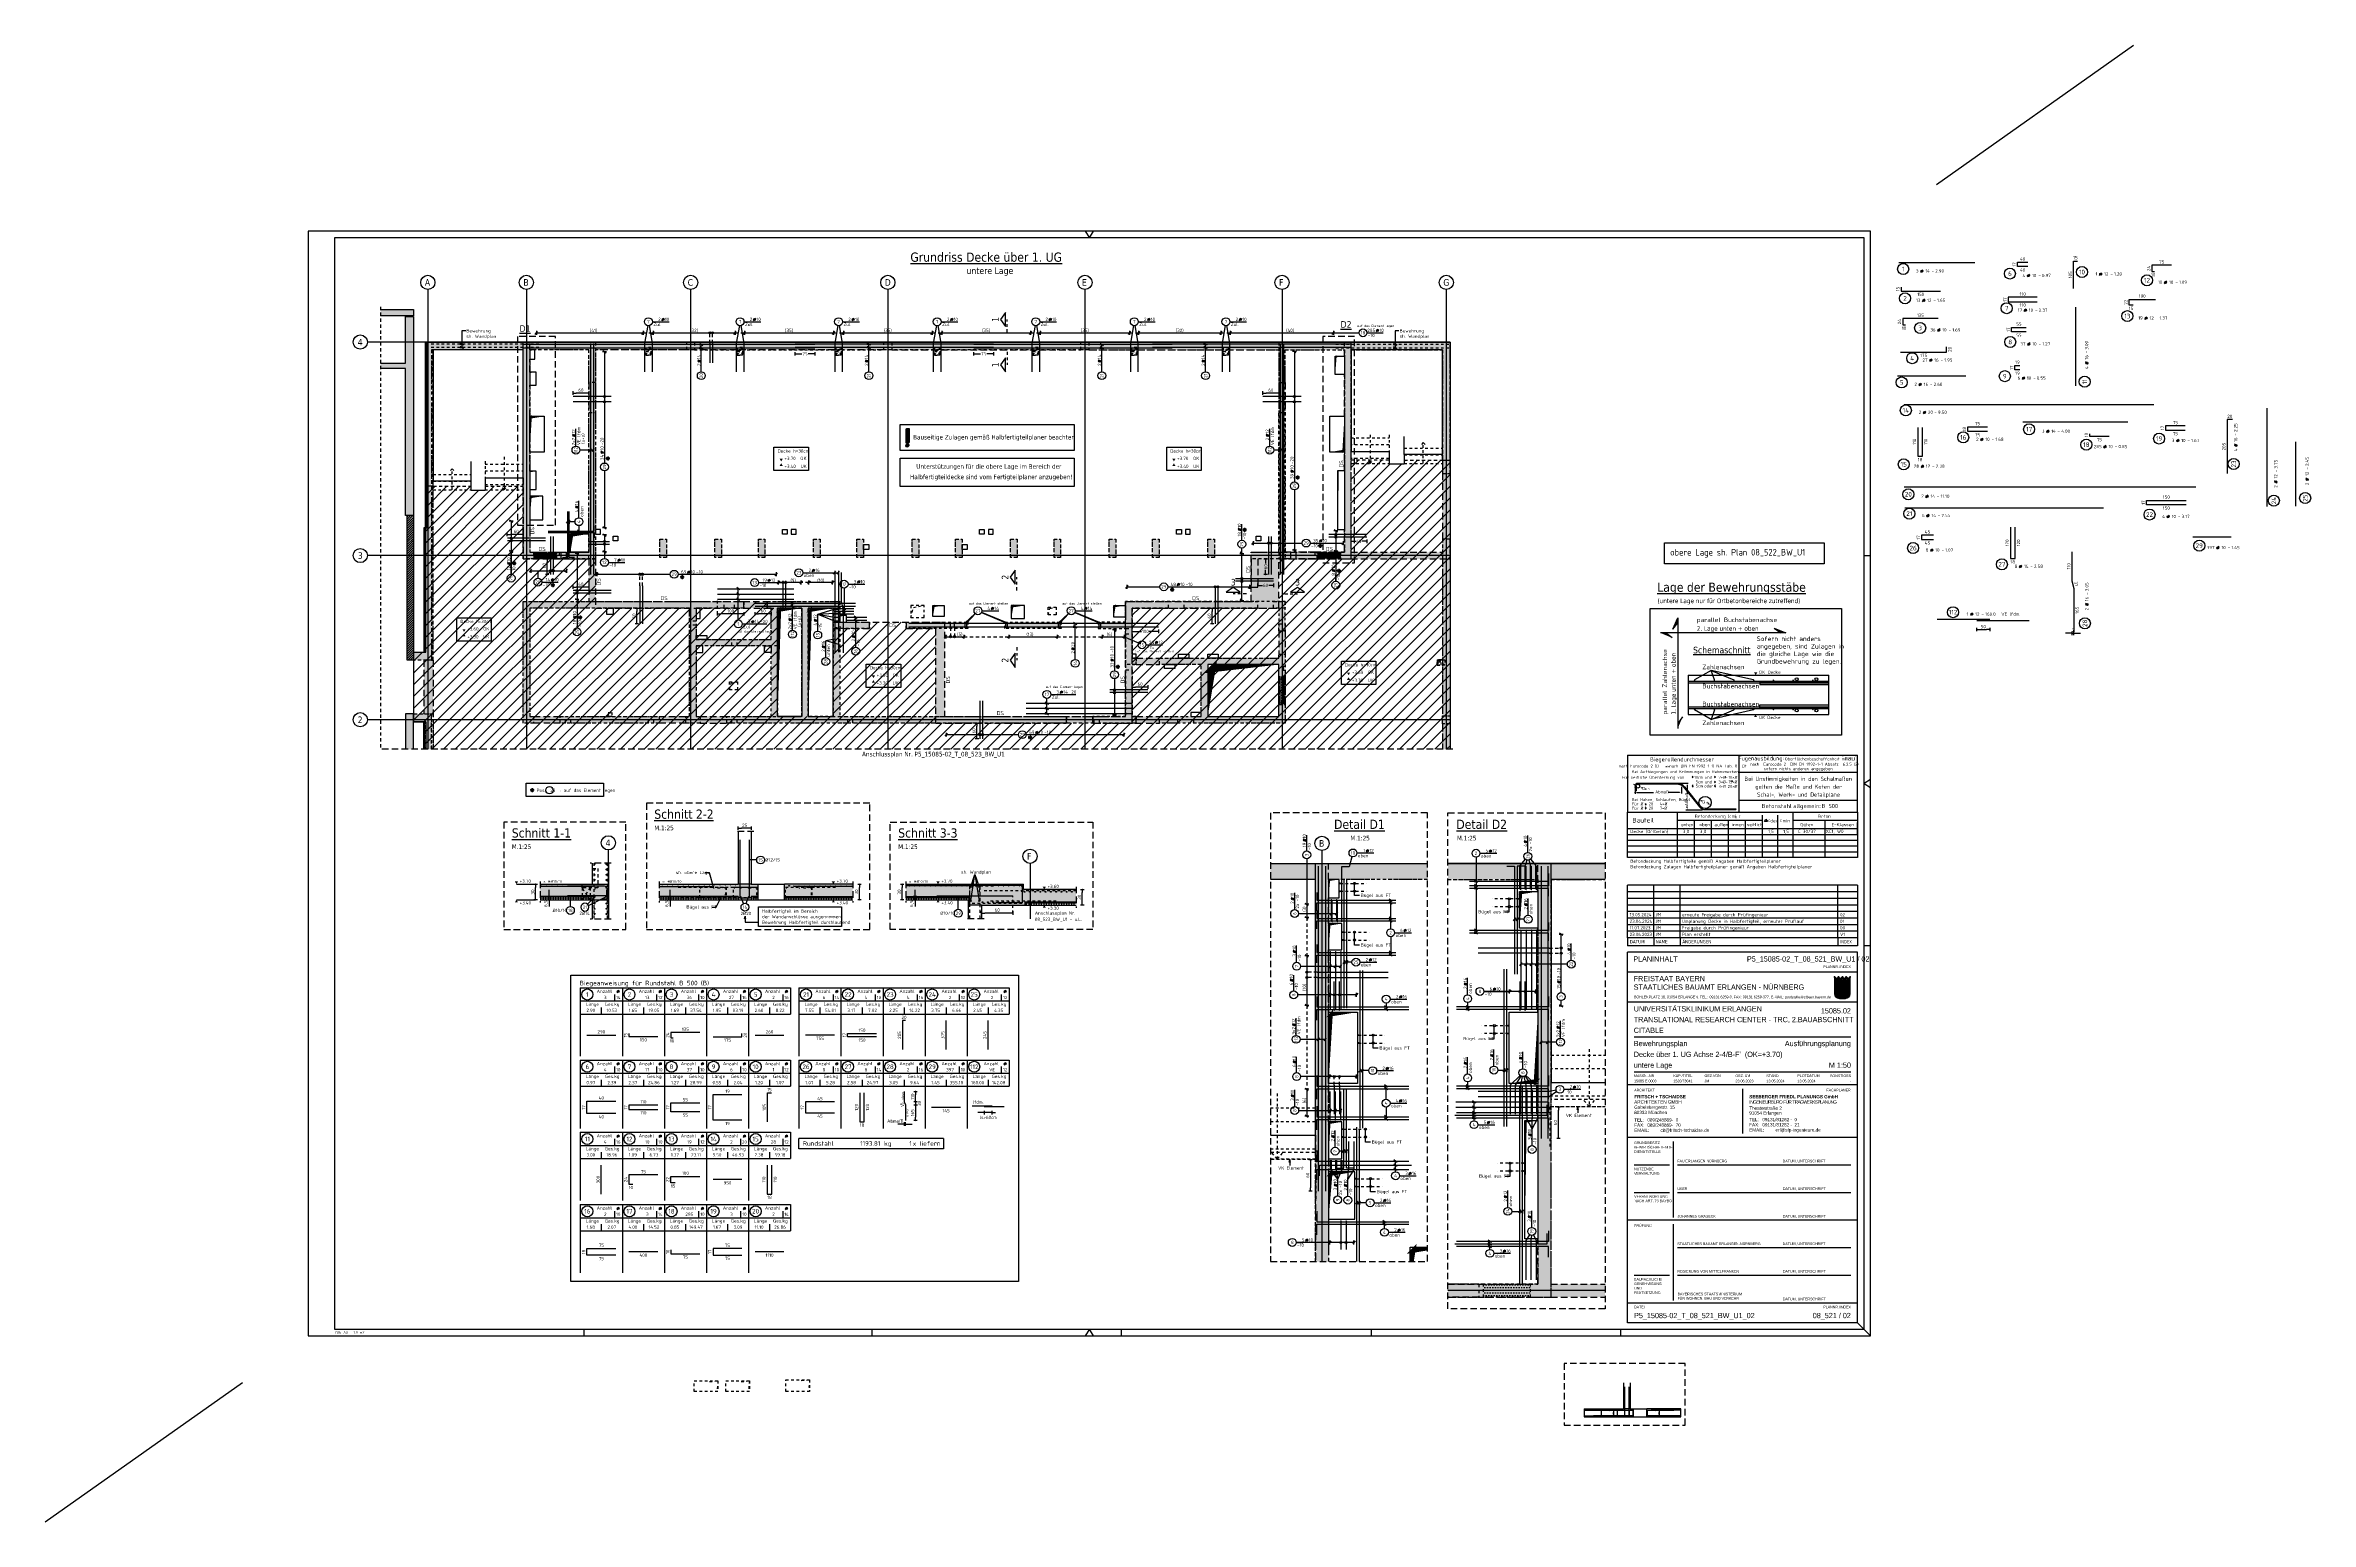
# Model space of a CAD drawing. Extents: x -10 to 76.2, y -7.1 to 49.1.
import ezdxf
from ezdxf.enums import TextEntityAlignment as Align

# ---------------------------------------------------------------- set-up
doc = ezdxf.new("R2010")
doc.units = 0
doc.header["$LTSCALE"] = 0.5
for name, pattern in [('AUSGEZOGEN', [1000.01, 1000, 0.01]), ('DASHED', [0.75, 0.5, -0.25]), ('DOT', [0.175, 0.05, -0.125]), ('HIDDEN', [0.375, 0.25, -0.125]), ('HIDDEN2', [0.187, 0.125, -0.062]), ('HIDDEN4', [0.12, 0.02, -0.1]), ('PUNKT', [0.175, 0.05, -0.125]), ('STRICHLINIE', [0.75, 0.5, -0.25]), ('STRICHPUNKT2', [0.55, 0.25, -0.125, 0.05, -0.125]), ('VERDECKT', [0.375, 0.25, -0.125])]:
    doc.linetypes.add(name, pattern=pattern)
for name, color, linetype in [('1.UG', 7, 'Continuous'), ('40 A Plankopf Text F+T', 7, 'Continuous'), ('ACHSEN', 7, 'Continuous'), ('AFU', 7, 'Continuous'), ('Bestand', 7, 'Continuous'), ('BET-ANS', 7, 'Continuous'), ('BETON', 7, 'Continuous'), ('Brüstung 1.UG', 7, 'Continuous'), ('Brüstung EG', 7, 'Continuous'), ('DD', 7, 'Continuous'), ('DETAIL', 7, 'Continuous'), ('DRUEBER', 7, 'Continuous'), ('DS', 7, 'Continuous'), ('EG', 7, 'Continuous'), ('grau_dunkel', 7, 'Continuous'), ('grau_hell', 7, 'Continuous'), ('grau_mittel', 7, 'Continuous'), ('Halbfertigteile', 7, 'Continuous'), ('HILFE', 7, 'Continuous'), ('HINWEISE', 7, 'Continuous'), ('koten', 7, 'Continuous'), ('MASSE', 7, 'Continuous'), ('OBJEKT', 7, 'Continuous'), ('RAHMEN', 7, 'Continuous'), ('RND', 7, 'Continuous'), ('RND_BILD', 7, 'Continuous'), ('SCHATTEN', 7, 'Continuous'), ('SCHNITTE', 7, 'Continuous'), ('SCHRAFF', 7, 'Continuous'), ('SFP_Achsen', 7, 'Continuous'), ('STEMPEL', 7, 'Continuous'), ('TEXT', 7, 'Continuous'), ('VERDECKT', 7, 'Continuous'), ('VERDECKT1', 7, 'Continuous'), ('VERDECKT2', 7, 'Continuous')]:
    doc.layers.add(name, color=color, linetype=linetype)
doc.layers.add('NOPLOT', color=7, linetype='Continuous', plot=False)
doc.layers.add('zila_01_rb_02_stb-fertig_05_schraff', color=144, linetype='Continuous', lineweight=9)
doc.styles.add('ERSTELLTER_STIL_3', font='arial.ttf')
doc.styles.add('ERSTELLTER_STIL_4', font='arialbd.ttf')
doc.styles.add('helv', font='tahoma.ttf')
doc.styles.add('plankopf_ArialN', font='ARIALN.TTF')
doc.styles.add('txt', font='isocp.shx')
doc.linetypes.add('AFU_50K', pattern='A,0.15,["/",Standard,S=0.2,R=0,X=-0.01,Y=-0.1],0.07,["/",Standard,S=0.2,R=0,X=-0.01,Y=-0.1],0.15', length=0.37)
doc.dimstyles.new('DOT_I', dxfattribs={"dimscale": 0.5, "dimtxt": 0.25, "dimasz": 0.25, "dimexe": 0.1, "dimexo": 0.3, "dimgap": 0.1, "dimtad": 1, "dimdec": 3, "dimzin": 3, "dimtxsty": 'txt', "dimblk": 'DOT', "dimblk1": 'DOT', "dimblk2": 'DOT', "dimsah": 1, "dimcen": 0.1, "dimse1": 1, "dimse2": 1, "dimazin": 0, "dimtfac": 1, "dimtdec": 4, "dimtix": 1, "dimtmove": 2, "dimatfit": 3, "dimfxl": 0, "dimtvp": 1, "dimtolj": 1, "dimtzin": 0, "dimarcsym": 0})
pattern_1 = [(0, (-74.13047, 377.732794), (1e-17, 0.0625), []), (90, (-74.13047, 377.732794), (-0.0625, 2e-17), [])]
pattern_2 = [(0, (-74.13047, 377.732794), (0.025, 0.05), [0, -0.05])]
pattern_3 = [(0, (-322.07857, -163.97815), (8e-17, 0.254), [])]

# ---------------------------------------------------------------- blocks, each defined once
blk = doc.blocks.new('DINA0')
at = {"color": 7, "linetype": 'Continuous'}
for p, q in [((59.45, 0.5), (59.14, 0)), ((59.76, 0), (59.45, 0.5))]:
    blk.add_line(p, q, dxfattribs=at)
at = {"layer": 'NOPLOT', "color": 191, "linetype": 'AUSGEZOGEN'}
for p, q in [((123.9, 87.64), (138.9, 98.25)), ((-20, -14.15), (-5, -3.54))]:
    blk.add_line(p, q, dxfattribs=at)
at = {"layer": 'RAHMEN'}
for p, q in [((0, 84.1), (0, 0)), ((118.9, 84.1), (0, 84.1)), ((118.9, 0), (118.9, 84.1)), ((0, 0), (118.9, 0))]:
    blk.add_line(p, q, dxfattribs=at)
at = {"layer": 'RAHMEN', "color": 5}
for p, q in [((118.4, 83.6), (2, 83.6)), ((2, 83.6), (2, 0.5)), ((118.4, 0.5), (118.4, 83.6)), ((2, 0.5), (118.4, 0.5))]:
    blk.add_line(p, q, dxfattribs=at)
at = {"layer": 'RAHMEN', "color": 7, "linetype": 'Continuous'}
for p, q in [((59.14, 84.1), (59.45, 83.6)), ((59.45, 83.6), (59.76, 84.1)), ((118.9, 42.36), (118.4, 42.05)), ((118.4, 42.05), (118.9, 41.74))]:
    blk.add_line(p, q, dxfattribs=at)
at = {"layer": 'RAHMEN', "color": 7}
for p, q in [((118.4, 59.4), (118.9, 59.4)), ((118.9, 29.7), (118.4, 29.7)), ((21, 0), (21, 0.5)), ((42.9, 0.5), (42.9, 0)), ((61.9, 0), (61.9, 0.5)), ((80.9, 0.5), (80.9, 0)), ((99.9, 0), (99.9, 0.5))]:
    blk.add_line(p, q, dxfattribs=at)
at = {"layer": 'RAHMEN', "color": 7, "style": 'txt'}
blk.add_text('DIN A0   1.0 m2', height=0.2, dxfattribs=at).set_placement((2.08, 0.16))
blk = doc.blocks.new('okrd_o')
at = {"layer": 'koten', "color": 7, "linetype": 'Continuous'}
blk.add_solid([(-0.12, 0.2), (0.12, 0.2), (0, 0)], dxfattribs=at)
at = {"layer": 'koten', "style": 'txt'}
blk.add_attdef('OKRD', (0.25, 0.1), '', height=0.25, dxfattribs=at)
blk = doc.blocks.new('okrd_u')
at = {"layer": 'koten', "color": 7, "linetype": 'Continuous'}
blk.add_solid([(-0.12, -0.2), (0.12, -0.2), (0, 0)], dxfattribs=at)
at = {"layer": 'koten', "style": 'txt'}
blk.add_attdef('OKRD', (0.25, -0.35), '', height=0.25, dxfattribs=at)
blk = doc.blocks.new('Bundeslandwappen')
at = {"lineweight": 9, "true_color": 0xffffff}
for points in [[(-5.8, 16.5), (-6, 16.5), (-6, 16.3), (-5.8, 16.3)], [(-5.1, 15.7), (-5.3, 15.7), (-5.3, 15.5), (-5.1, 15.5)], [(-3.5, 15.7), (-3.7, 15.7), (-3.7, 15.5), (-3.5, 15.5)], [(-2.8, 16.5), (-3, 16.5), (-3, 16.3), (-2.8, 16.3)], [(-2.2, 15.7), (-2.4, 15.7), (-2.4, 15.5), (-2.2, 15.5)], [(-0.6, 15.7), (-0.8, 15.7), (-0.8, 15.5), (-0.6, 15.5)], [(0.1, 16.5), (-0.1, 16.5), (-0.1, 16.3), (0.1, 16.3)], [(0.8, 15.7), (0.6, 15.7), (0.6, 15.5), (0.8, 15.5)], [(2.4, 15.7), (2.2, 15.7), (2.2, 15.5), (2.4, 15.5)], [(3, 16.5), (2.8, 16.5), (2.8, 16.3), (3, 16.3)], [(3.7, 15.7), (3.5, 15.7), (3.5, 15.5), (3.7, 15.5)], [(5.3, 15.7), (5.1, 15.7), (5.1, 15.5), (5.3, 15.5)], [(6, 16.5), (5.8, 16.5), (5.8, 16.3), (6, 16.3)]]:
    blk.add_hatch(color=7, dxfattribs=at).paths.add_polyline_path(points)
at = {"true_color": 0xffffff}
for points in [[(-5.3, 12.6), (-5.7, 12.6), (-5.7, 12.2), (-5.1, 12)], [(-3.6, 8.4), (-5.7, 9.2), (-5.7, 6.2), (-2.1, 4.9)], [(-5.7, 6.1), (-5.7, 3.7, 0.041392), (-5.7, 3.1), (-4.2, 2.6)], [(-1.4, 10.7), (-5.1, 12), (-3.6, 8.4), (0.1, 7.1)], [(-0.6, 1.3), (-4.2, 2.6), (-3.3, 0.4, 0.073774), (-2.3, 0.3), (-0.1, 0.3)], [(0.9, 12.6), (-2.2, 12.6), (-1.4, 10.7), (2.2, 9.4)], [(1.6, 3.6), (-2.1, 4.9), (-0.6, 1.3), (2.4, 0.3, 0.043654), (2.9, 0.4)], [(3.7, 5.8), (0.1, 7.1), (1.6, 3.6), (5.2, 2.3)], [(4, 12.6), (1.7, 12.6), (4.4, 11.6)], [(5.7, 8.1), (2.2, 9.4), (3.7, 5.8), (5.7, 5.1)], [(5.7, 11.2), (4.4, 11.6), (5.7, 8.5)]]:
    blk.add_hatch(color=7, dxfattribs=at).paths.add_polyline_path(points)
at = {"lineweight": 9}
h = blk.add_hatch(dxfattribs=at)
h.set_pattern_fill('ANSI31', color=256, scale=0.08, angle=315, style=0)
h.set_pattern_definition(pattern_3)
h.paths.add_polyline_path([(-5.1, 12), (-5.7, 12.2), (-5.7, 9.2), (-3.6, 8.4)])
h = blk.add_hatch(dxfattribs=at)
h.set_pattern_fill('ANSI31', color=256, scale=0.08, angle=315, style=0)
h.set_pattern_definition(pattern_3)
h.paths.add_polyline_path([(-2.1, 4.9), (-5.7, 6.2), (-5.7, 6.1), (-4.2, 2.6), (-0.6, 1.3)])
h = blk.add_hatch(dxfattribs=at)
h.set_pattern_fill('ANSI31', color=256, scale=0.08, angle=315, style=0)
h.set_pattern_definition(pattern_3)
h.paths.add_polyline_path([(-4.2, 2.6), (-5.7, 3.1, 0.285055), (-3.3, 0.4)])
h = blk.add_hatch(dxfattribs=at)
h.set_pattern_fill('ANSI31', color=256, scale=0.08, angle=315, style=0)
h.set_pattern_definition(pattern_3)
h.paths.add_polyline_path([(-2.2, 12.6), (-5.3, 12.6), (-5.1, 12), (-1.4, 10.7)])
h = blk.add_hatch(dxfattribs=at)
h.set_pattern_fill('ANSI31', color=256, scale=0.08, angle=315, style=0)
h.set_pattern_definition(pattern_3)
h.paths.add_polyline_path([(0.1, 7.1), (-3.6, 8.4), (-2.1, 4.9), (1.6, 3.6)])
h = blk.add_hatch(dxfattribs=at)
h.set_pattern_fill('ANSI31', color=256, scale=0.08, angle=315, style=0)
h.set_pattern_definition(pattern_3)
h.paths.add_polyline_path([(2.2, 9.4), (-1.4, 10.7), (0.1, 7.1), (3.7, 5.8)])
h = blk.add_hatch(dxfattribs=at)
h.set_pattern_fill('ANSI31', color=256, scale=0.08, angle=315, style=0)
h.set_pattern_definition(pattern_3)
h.paths.add_polyline_path([(-0.6, 1.3), (-0.1, 0.3), (2.3, 0.3, 0.004354), (2.4, 0.3)])
h = blk.add_hatch(dxfattribs=at)
h.set_pattern_fill('ANSI31', color=256, scale=0.08, angle=315, style=0)
h.set_pattern_definition(pattern_3)
h.paths.add_polyline_path([(4.4, 11.6), (1.7, 12.6), (0.9, 12.6), (2.2, 9.4), (5.7, 8.1), (5.7, 8.5)])
h = blk.add_hatch(dxfattribs=at)
h.set_pattern_fill('ANSI31', color=256, scale=0.08, angle=315, style=0)
h.set_pattern_definition(pattern_3)
h.paths.add_polyline_path([(5.3, 2.1), (5.2, 2.3), (1.6, 3.6), (2.9, 0.4, 0.22704)])
h = blk.add_hatch(dxfattribs=at)
h.set_pattern_fill('ANSI31', color=256, scale=0.08, angle=315, style=0)
h.set_pattern_definition(pattern_3)
h.paths.add_polyline_path([(5.7, 5.1), (3.7, 5.8), (5.2, 2.3), (5.4, 2.2, 0.111178), (5.7, 3.7)])
h = blk.add_hatch(dxfattribs=at)
h.set_pattern_fill('ANSI31', color=256, scale=0.08, angle=315, style=0)
h.set_pattern_definition(pattern_3)
h.paths.add_polyline_path([(5.7, 12.6), (4, 12.6), (4.4, 11.6), (5.7, 11.2)])
for p, q in [((-6, 16.1), (-6, 3.7)), ((-6, 13.3), (6, 13.3)), ((-6, 12.9), (6, 12.9)), ((-5.7, 12.6), (-5.7, 3.7)), ((-5.7, 12.6), (5.7, 12.6)), ((-5.7, 12.2), (5.7, 8.1)), ((-5.7, 9.2), (5.7, 5.1)), ((-5.7, 6.2), (5.4, 2.2)), ((-5.7, 6.1), (-3.3, 0.4)), ((-5.7, 3.1), (2.4, 0.3)), ((-5.6, 16.6), (-5.6, 16.7)), ((-5.6, 15), (-5.6, 15.2)), ((-5.3, 15.2), (-5.3, 15)), ((-4.7, 14.5), (-5.3, 14.5)), ((-5.3, 12.6), (-0.1, 0.3)), ((-4.1, 14.5), (-3.5, 14.5)), ((-3.5, 15.2), (-3.5, 15)), ((-3.4, 13.9), (-2.9, 14.2)), ((-2.9, 13.6), (-3.4, 13.9)), ((-3.2, 16.6), (-3.2, 16.7)), ((-3.2, 15), (-3.2, 15.2)), ((-2.9, 15.6), (-2.9, 14.5)), ((-2.9, 14.2), (-2.5, 13.9)), ((-2.5, 13.9), (-2.9, 13.6)), ((-2.7, 16.6), (-2.7, 16.7)), ((-2.7, 15), (-2.7, 15.2)), ((-2.4, 15.2), (-2.4, 15)), ((-1.7, 14.5), (-2.3, 14.5)), ((-2.3, 0.3), (2.3, 0.3)), ((-2.3, 0), (2.3, 0)), ((-2.2, 12.6), (2.9, 0.4)), ((-1.2, 14.5), (-0.6, 14.5)), ((-0.5, 15.2), (-0.5, 15)), ((0, 14.2), (-0.4, 13.9)), ((-0.4, 13.9), (0, 13.6)), ((-0.3, 16.6), (-0.2, 16.7)), ((-0.2, 15), (-0.2, 15.2)), ((0, 15.6), (0, 14.5)), ((0.4, 13.9), (0, 14.2)), ((0, 13.6), (0.4, 13.9)), ((0.3, 16.6), (0.2, 16.7)), ((0.2, 15), (0.2, 15.2)), ((0.5, 15.2), (0.5, 15)), ((1.2, 14.5), (0.6, 14.5)), ((0.9, 12.6), (5.3, 2.1)), ((1.7, 14.5), (2.3, 14.5)), ((1.7, 12.6), (5.7, 11.2)), ((2.4, 15.2), (2.4, 15)), ((2.9, 14.2), (2.5, 13.9)), ((2.5, 13.9), (2.9, 13.6)), ((2.7, 16.6), (2.7, 16.7)), ((2.7, 15), (2.7, 15.2)), ((2.9, 15.6), (2.9, 14.5)), ((3.4, 13.9), (2.9, 14.2)), ((2.9, 13.6), (3.4, 13.9)), ((3.2, 16.6), (3.2, 16.7)), ((3.2, 15), (3.2, 15.2)), ((3.5, 15.2), (3.5, 15)), ((4.1, 14.5), (3.5, 14.5)), ((4, 12.6), (5.7, 8.5)), ((4.7, 14.5), (5.3, 14.5)), ((5.3, 15.2), (5.3, 15)), ((5.6, 16.6), (5.6, 16.7)), ((5.6, 15), (5.6, 15.2)), ((5.7, 3.7), (5.7, 12.6)), ((6, 3.7), (6, 16.1))]:
    blk.add_line(p, q, dxfattribs=at)
for points in [[(-5.8, 16.3), (-6, 16.3), (-6, 16.5), (-5.8, 16.5)], [(-5.1, 15.5), (-5.3, 15.5), (-5.3, 15.7), (-5.1, 15.7)], [(-4.1, 13.7), (-4.8, 13.7), (-4.8, 14.1), (-4.1, 14.1)], [(-3.7, 15.5), (-3.5, 15.5), (-3.5, 15.7), (-3.7, 15.7)], [(-2.8, 16.3), (-3, 16.3), (-3, 16.5), (-2.8, 16.5)], [(-2.2, 15.5), (-2.4, 15.5), (-2.4, 15.7), (-2.2, 15.7)], [(-1.8, 13.7), (-1, 13.7), (-1, 14.1), (-1.8, 14.1)], [(-0.8, 15.5), (-0.6, 15.5), (-0.6, 15.7), (-0.8, 15.7)], [(0.1, 16.3), (-0.1, 16.3), (-0.1, 16.5), (0.1, 16.5)], [(0.8, 15.5), (0.6, 15.5), (0.6, 15.7), (0.8, 15.7)], [(1.8, 13.7), (1, 13.7), (1, 14.1), (1.8, 14.1)], [(2.2, 15.5), (2.4, 15.5), (2.4, 15.7), (2.2, 15.7)], [(3, 16.3), (2.8, 16.3), (2.8, 16.5), (3, 16.5)], [(3.7, 15.5), (3.5, 15.5), (3.5, 15.7), (3.7, 15.7)], [(4.1, 13.7), (4.8, 13.7), (4.8, 14.1), (4.1, 14.1)], [(5.1, 15.5), (5.3, 15.5), (5.3, 15.7), (5.1, 15.7)], [(5.8, 16.3), (6, 16.3), (6, 16.5), (5.8, 16.5)]]:
    blk.add_lwpolyline(points, close=True, dxfattribs=at)
for centre in [(-5.3, 13.9), (-3.7, 13.9), (-2.2, 13.9), (-0.7, 13.9), (0.7, 13.9), (2.2, 13.9), (3.7, 13.9), (5.3, 13.9)]:
    blk.add_circle(centre, 0.123, dxfattribs=at)
for centre, radius, start, end in [((-5.9, 16.5), 0.362, 44.6681, 253.1183), ((-2.3, 3.7), 3.7, 180, 270), ((-2.3, 3.7), 3.4, 180, 270), ((-5.7, 16.7), 0.05, 6.6615, 44.6681), ((-5.6, 16.6), 0.05, 186.6615, 265.6209), ((-5.6, 16.3), 0.281, 346.0232, 85.6209), ((-5.4, 16), 0.179, 74.7883, 15.1356), ((-5.5, 15.2), 0.157, 3.2756, 179.5521), ((-5.2, 15), 0.453, 182.8328, 261.3043), ((-5.4, 16.2), 0.05, 254.7883, 346.0232), ((-5.2, 16), 0.05, 93.0633, 195.1356), ((-5.3, 15.2), 0.191, 249.6358, 3.0857), ((-5.2, 15.9), 0.224, 350.9542, 93.0633), ((-5, 15.2), 0.05, 82.9467, 183.0857), ((-5, 15.5), 0.249, 262.9467, 77.8855), ((-4.9, 15.8), 0.05, 170.9542, 257.8855), ((-4.6, 14.9), 0.224, 71.4, 0), ((-4.7, 14.9), 0.312, 275.9649, 353.9773), ((-4.4, 15.2), 0.208, 317.0775, 222.9225), ((-4.2, 14.9), 0.224, 180, 108.6), ((-4.1, 14.9), 0.312, 186.0227, 264.0351), ((-3.8, 15.5), 0.249, 102.1145, 277.0533), ((-3.9, 15.8), 0.05, 282.1145, 9.0458), ((-3.6, 15.9), 0.224, 86.9367, 189.0458), ((-3.8, 15.2), 0.05, 356.9143, 97.0533), ((-3.5, 15.2), 0.191, 176.9143, 290.3642), ((-3.4, 16), 0.179, 164.8644, 105.2117), ((-3.6, 16), 0.05, 344.8644, 86.9367), ((-3.2, 16.3), 0.281, 94.3791, 193.9768), ((-3.4, 16.2), 0.05, 193.9768, 285.2117), ((-3.3, 15.2), 0.157, 0.4479, 176.7244), ((-3.6, 15), 0.453, 278.6957, 357.1672), ((-2.9, 16.6), 0.264, 24.0166, 155.3409), ((-3.1, 16.7), 0.05, 155.2288, 173.3385), ((-3.2, 16.6), 0.05, 274.3791, 353.3385), ((-2.7, 16.7), 0.05, 6.6615, 24.0166), ((-2.6, 16.6), 0.05, 186.6615, 265.6209), ((-2.5, 16), 0.179, 74.7883, 15.1356), ((-2.6, 15.2), 0.157, 3.2756, 179.5521), ((-2.3, 15), 0.453, 182.8328, 261.3043), ((-2.7, 16.3), 0.281, 346.0232, 85.6209), ((-2.4, 16.2), 0.05, 254.7883, 346.0232), ((-2.3, 15.2), 0.191, 249.6358, 3.0857), ((-2.3, 15.9), 0.224, 350.9542, 93.0633), ((-2.3, 16), 0.05, 93.0633, 195.1356), ((-2.1, 15.5), 0.249, 262.9467, 77.8855), ((-2.1, 15.2), 0.05, 82.9467, 183.0857), ((-2, 15.8), 0.05, 170.9542, 257.8855), ((-1.7, 14.9), 0.224, 71.4, 0), ((-1.5, 15.2), 0.208, 317.0775, 222.9225), ((-1.8, 14.9), 0.312, 275.9649, 353.9773), ((-1.2, 14.9), 0.224, 180, 108.6), ((-1.2, 14.9), 0.312, 186.0227, 264.0351), ((-0.9, 15.5), 0.249, 102.1145, 277.0533), ((-0.7, 15.9), 0.224, 86.9367, 189.0458), ((-0.9, 15.8), 0.05, 282.1145, 9.0458), ((-0.8, 15.2), 0.05, 356.9143, 97.0533), ((-0.6, 15.2), 0.191, 176.9143, 290.3642), ((-0.7, 16), 0.05, 344.8644, 86.9367), ((-0.3, 16.3), 0.281, 94.3791, 193.9768), ((-0.4, 16), 0.179, 164.8644, 105.2117), ((-0.5, 16.2), 0.05, 193.9768, 285.2117), ((-0.7, 15), 0.453, 278.6957, 357.1672), ((-0.4, 15.2), 0.157, 0.4479, 176.7244), ((-0.3, 16.6), 0.05, 274.3791, 353.3385), ((0, 16.6), 0.264, 24.0166, 155.3409), ((-0.2, 16.7), 0.05, 155.2288, 173.3385), ((0.2, 16.7), 0.05, 6.6615, 24.0166), ((0.4, 15.2), 0.157, 3.2756, 179.5521), ((0.7, 15), 0.453, 182.8328, 261.3043), ((0.3, 16.6), 0.05, 186.6615, 265.6209), ((0.3, 16.3), 0.281, 346.0232, 85.6209), ((0.4, 16), 0.179, 74.7883, 15.1356), ((0.5, 16.2), 0.05, 254.7883, 346.0232), ((0.6, 15.2), 0.191, 249.6358, 3.0857), ((0.7, 16), 0.05, 93.0633, 195.1356), ((0.7, 15.9), 0.224, 350.9542, 93.0633), ((0.8, 15.2), 0.05, 82.9467, 183.0857), ((0.9, 15.5), 0.249, 262.9467, 77.8855), ((0.9, 15.8), 0.05, 170.9542, 257.8855), ((1.2, 14.9), 0.224, 71.4, 0), ((1.2, 14.9), 0.312, 275.9649, 353.9773), ((1.5, 15.2), 0.208, 317.0775, 222.9225), ((1.7, 14.9), 0.224, 180, 108.6), ((1.8, 14.9), 0.312, 186.0227, 264.0351), ((2.1, 15.5), 0.249, 102.1145, 277.0533), ((2.3, 15.9), 0.224, 86.9367, 189.0458), ((2, 15.8), 0.05, 282.1145, 9.0458), ((2.1, 15.2), 0.05, 356.9143, 97.0533), ((2.3, 15.2), 0.191, 176.9143, 290.3642), ((2.5, 16), 0.179, 164.8644, 105.2117), ((2.3, 16), 0.05, 344.8644, 86.9367), ((2.3, 15), 0.453, 278.6957, 357.1672), ((2.3, 3.7), 3.7, 270, 0), ((2.3, 3.7), 3.4, 270, 0), ((2.7, 16.3), 0.281, 94.3791, 193.9768), ((2.4, 16.2), 0.05, 193.9768, 285.2117), ((2.6, 15.2), 0.157, 0.4479, 176.7244), ((2.6, 16.6), 0.05, 274.3791, 353.3385), ((2.9, 16.6), 0.264, 24.0166, 155.3409), ((2.7, 16.7), 0.05, 155.2288, 173.3385), ((3.1, 16.7), 0.05, 6.6615, 24.0166), ((3.2, 16.6), 0.05, 186.6615, 265.6209), ((3.2, 16.3), 0.281, 346.0232, 85.6209), ((3.4, 16), 0.179, 74.7883, 15.1356), ((3.3, 15.2), 0.157, 3.2756, 179.5521), ((3.6, 15), 0.453, 182.8328, 261.3043), ((3.4, 16.2), 0.05, 254.7883, 346.0232), ((3.6, 16), 0.05, 93.0633, 195.1356), ((3.5, 15.2), 0.191, 249.6358, 3.0857), ((3.6, 15.9), 0.224, 350.9542, 93.0633), ((3.8, 15.2), 0.05, 82.9467, 183.0857), ((3.8, 15.5), 0.249, 262.9467, 77.8855), ((3.9, 15.8), 0.05, 170.9542, 257.8855), ((4.2, 14.9), 0.224, 71.4, 0), ((4.1, 14.9), 0.312, 275.9649, 353.9773), ((4.4, 15.2), 0.208, 317.0775, 222.9225), ((4.6, 14.9), 0.224, 180, 108.6), ((4.7, 14.9), 0.312, 186.0227, 264.0351), ((5, 15.5), 0.249, 102.1145, 277.0533), ((4.9, 15.8), 0.05, 282.1145, 9.0458), ((5.2, 15.9), 0.224, 86.9367, 189.0458), ((5, 15.2), 0.05, 356.9143, 97.0533), ((5.3, 15.2), 0.191, 176.9143, 290.3642), ((5.4, 16), 0.179, 164.8644, 105.2117), ((5.2, 16), 0.05, 344.8644, 86.9367), ((5.6, 16.3), 0.281, 94.3791, 193.9768), ((5.4, 16.2), 0.05, 193.9768, 285.2117), ((5.5, 15.2), 0.157, 0.4479, 176.7244), ((5.2, 15), 0.453, 278.6957, 357.1672), ((5.9, 16.5), 0.362, 286.8817, 135.3319), ((5.7, 16.7), 0.05, 135.3319, 173.3385), ((5.6, 16.6), 0.05, 274.3791, 353.3385)]:
    blk.add_arc(centre, radius, start, end, dxfattribs=at)
blk = doc.blocks.new('Plankopf_PU')
for p, q in [((-18.5, 25.4), (-18.5, 27.7)), ((-1, 27.7), (-18.5, 27.7)), ((-1, 27.7), (-18.5, 27.7)), ((-1, 25.4), (-1, 27.7)), ((-1, 25.4), (-18.5, 25.4)), ((-1, 25.4), (-18.5, 25.4)), ((-18.5, 19.1), (-18.5, 25.4)), ((-1, 19.1), (-1, 25.4)), ((-1.5, 22.75), (-18, 22.75)), ((-18.5, 15.1), (-18.5, 19.1)), ((-1, 19.1), (-18.5, 19.1)), ((-18, 20.1), (-1.5, 20.1)), ((-1, 15.1), (-1, 19.1)), ((-9.75, 18.8), (-9.75, 15.4)), ((-1, 15.1), (-18.5, 15.1)), ((-1, 15.1), (-18.5, 15.1)), ((-18.5, 8.8), (-18.5, 15.1)), ((-15, 9), (-15, 14.8)), ((-1, 8.8), (-1, 15.1)), ((-15.3, 13), (-18, 13)), ((-1.5, 13), (-14.7, 13)), ((-15.3, 10.9), (-18, 10.9)), ((-1.5, 10.9), (-14.7, 10.9)), ((-18.5, 2.5), (-18.5, 8.8)), ((-1, 8.8), (-18.5, 8.8)), ((-1, 2.5), (-1, 8.8)), ((-15, 2.7), (-15, 8.5)), ((-1.5, 6.7), (-14.7, 6.7)), ((-15.3, 4.6), (-18, 4.6)), ((-1.5, 4.6), (-14.7, 4.6)), ((-1, 2.5), (-18.5, 2.5)), ((-18.5, 1), (-18.5, 2.5)), ((-1, 2.5), (-18.5, 2.5)), ((-1, 1), (-1, 2.5)), ((-1, 1), (-18.5, 1))]:
    blk.add_line(p, q)
at = {"xscale": 0.1, "yscale": 0.1, "zscale": 0.1}
blk.add_blockref('Bundeslandwappen', (-2.15, 25.67), dxfattribs=at)
at = {"linetype": 'AUSGEZOGEN', "lineweight": 35, "style": 'plankopf_ArialN'}
blk.add_text('STAATLICHES BAUAMT ERLANGEN - NÜRNBERG', height=0.4, dxfattribs=at).set_placement((-18.03, 26.55), align=Align.MIDDLE_LEFT)
for s, height, p in [('FREISTAAT BAYERN', 0.4, (-18.03, 27.4)), ('PRÜFUNG', 0.2, (-18.01, 8.5))]:
    blk.add_text(s, height=height, dxfattribs=at).set_placement(p, align=Align.TOP_LEFT)
at = {"style": 'plankopf_ArialN'}
for s, p in [('BOHLENPLATZ 18, 91054 ERLANGEN, TEL.: 09131 6259-0, FAX: 09131 6259-377, E-MAIL: poststelle@stbaer.bayern.de', (-18.01, 25.7)), ('MASSN.-NR', (-18.01, 19.7)), ('KAP./TITEL', (-15.01, 19.7)), ('GEZ.VON', (-12.64, 19.7)), ('GEZ. AM', (-10.29, 19.7)), ('STAND', (-7.93, 19.7)), ('PLOTDATUM', (-5.57, 19.7)), ('FAU ERLANGEN-NÜRNBERG', (-14.71, 13.21)), ('DATUM, UNTERSCHRIFT', (-6.69, 13.21)), ('UKER', (-14.71, 11.11)), ('DATUM, UNTERSCHRIFT', (-6.68, 11.11)), ('JOHANNES GRASECK', (-14.7, 9.01)), ('DATUM, UNTERSCHRIFT', (-6.68, 9.01)), ('STAATLICHES BAUAMT ERLANGEN-NÜRNBERG', (-14.71, 6.91)), ('DATUM, UNTERSCHRIFT', (-6.69, 6.91)), ('REGIERUNG VON MITTELFRANKEN', (-14.71, 4.81)), ('DATUM, UNTERSCHRIFT', (-6.68, 4.81)), ('DATEI', (-18, 2.1)), ('DATUM, UNTERSCHRIFT', (-6.68, 2.71))]:
    blk.add_text(s, height=0.2, dxfattribs=at).set_placement(p)
for s, p in [('SONSTIGES', (-1.49, 19.7)), ('PLANNR./INDEX', (-1.5, 2.1))]:
    blk.add_text(s, height=0.2, dxfattribs=at).set_placement(p, align=Align.RIGHT)
at = {"linetype": 'AUSGEZOGEN', "lineweight": 35, "style": 'plankopf_ArialN'}
blk.add_text('ARCHITEKT', height=0.2, dxfattribs=at).set_placement((-17.99, 18.61))
blk.add_text('FACHPLANER', height=0.2, dxfattribs=at).set_placement((-1.52, 18.61), align=Align.RIGHT)
at = {"insert": (-5.57, 19.3), "char_height": 0.2, "attachment_point": 7, "style": 'plankopf_ArialN'}
blk.add_mtext('13.05.2024', dxfattribs=at)
at = {"char_height": 0.2, "attachment_point": 1, "style": 'plankopf_ArialN'}
for s, insert, width in [('GRUNDBESITZ\\PBEWIRTSCHAFTENDE DIENSTSTELLE', (-18, 14.8), 2.5), ('NUTZENDE^JVERWALTUNG', (-18, 12.8), 2.6984), ('VERANTWORTUNG  NACH ART. 73 BAYBO', (-17.99, 10.71), 2.6877), ('BAUFACHLICHE GENEHMIGUNG UND FESTSETZUNG', (-18, 4.4), 2.2311), ('BAYERISCHES STAATSMINISTERIUM ^JFÜR WOHNEN, BAU UND VERKEHR', (-14.69, 3.29), 9.2941)]:
    blk.add_mtext(s, dxfattribs=dict(at, insert=insert, width=width))
at = {"style": 'plankopf_ArialN'}
for tag, p in [('PROJEKTBEZEICHNUNGZ1', (-18.03, 24.58)), ('PROJEKTBEZEICHNUNGZ2', (-18.03, 23.76)), ('PROJEKTBEZEICHNUNGZ3', (-18.03, 22.94))]:
    blk.add_attdef(tag, text='', height=0.4, dxfattribs=at).set_placement(p, align=Align.BOTTOM_LEFT)
for tag, p in [('GEB.-NR', (-1.5, 24.95)), ('0.000X', (-1.51, 1.75))]:
    blk.add_attdef(tag, text='', height=0.4, dxfattribs=at).set_placement(p, align=Align.TOP_RIGHT)
for tag, p, height in [('PLANINHALTZ1', (-18.03, 22.06), 0.4), ('PLANINHALTZ2', (-18.03, 21.23), 0.4), ('PLANINHALTZ3', (-18.03, 20.41), 0.4), ('MASSN.-NR', (-18.01, 19.3), 0.2), ('KAPITEL/TITEL', (-15.01, 19.3), 0.2), ('GEZ_VON', (-12.64, 19.3), 0.2), ('GEZ_AM', (-10.29, 19.3), 0.2), ('STAND', (-7.93, 19.3), 0.2)]:
    blk.add_attdef(tag, p, '', height=height, dxfattribs=at)
for tag, height, p in [('PLANUNGSPHASE', 0.4, (-1.5, 22.06)), ('PROJEKTKATEGORIE', 0.4, (-1.5, 21.23)), ('MAßSTAB', 0.4, (-1.5, 20.41)), ('SONSTIGES', 0.2, (-1.5, 19.3))]:
    blk.add_attdef(tag, text='', height=height, dxfattribs=at).set_placement(p, align=Align.RIGHT)
at = {"layer": '40 A Plankopf Text F+T', "color": 7, "linetype": 'Continuous', "lineweight": 13, "char_height": 0.25, "attachment_point": 7}
for s, insert, style in [('\\A1;ARCHITEKTEN GMBH', (-17.99, 17.68), 'ERSTELLTER_STIL_3'), ('\\A1;Gabelsbergerstr. 15', (-17.99, 17.21), 'ERSTELLTER_STIL_3'), ('\\A1;FRITSCH + TSCHAIDSE ', (-17.99, 18.08), 'ERSTELLTER_STIL_4'), ('\\A1;SEEBERGER FRIEDL PLANUNGS GmbH', (-9.24, 18.08), 'ERSTELLTER_STIL_4'), ('\\A1;Theaterstraße 2', (-9.24, 17.21), 'ERSTELLTER_STIL_3'), ('\\A1;{\\T0.8;INGENIEURBÜRO FÜR TRAGWERKSPLANUNG}', (-9.24, 17.68), 'ERSTELLTER_STIL_3'), ('\\A1;80333 München', (-17.99, 16.88), 'ERSTELLTER_STIL_3'), ('\\A1;91054 Erlangen', (-9.24, 16.77), 'ERSTELLTER_STIL_3')]:
    blk.add_mtext(s, dxfattribs=dict(at, insert=insert, style=style))
at = {"layer": '40 A Plankopf Text F+T', "color": 7, "linetype": 'Continuous', "lineweight": 13, "char_height": 0.25, "attachment_point": 7, "line_spacing_factor": 0.945293, "style": 'ERSTELLTER_STIL_3'}
for s, insert in [('\\A1;TEL: ^I089/248889-  0\\PFAX: ^I089/248889-  70\\PEMAIL: ^Icit@fritsch-tschaidse.de', (-17.99, 15.48)), ('\\A1;TEL: ^I09131/81282 -  0\\PFAX: ^I09131/81282 -  21\\PEMAIL: ^Ierl@sfp-ingenieure.de', (-9.24, 15.48))]:
    blk.add_mtext(s, dxfattribs=dict(at, insert=insert))
blk = doc.blocks.new('Plankopf-ER')
at = {"layer": 'RAHMEN', "color": 7, "linetype": 'Continuous'}
for p, q in [((-0.5, 4.6), (-18, 4.6)), ((-18, 4.1), (-18, 4.6)), ((-0.5, 4.1), (-18, 4.1)), ((-18, 3.6), (-18, 4.1)), ((-0.5, 3.6), (-18, 3.6)), ((-18, 3.1), (-18, 3.6)), ((-16, 4.1), (-16, 4.6)), ((-16, 3.6), (-16, 4.1)), ((-16, 3.1), (-16, 3.6)), ((-14, 4.1), (-14, 4.6)), ((-14, 3.6), (-14, 4.1)), ((-14, 3.1), (-14, 3.6)), ((-2, 4.1), (-2, 4.6)), ((-2, 3.6), (-2, 4.1)), ((-2, 3.1), (-2, 3.6)), ((-0.5, 4.6), (-0.5, 4.1)), ((-0.5, 4.1), (-0.5, 3.6)), ((-0.5, 3.6), (-0.5, 3.1)), ((-0.5, 3.1), (-18, 3.1)), ((-18, 2.6), (-18, 3.1)), ((-0.5, 2.6), (-18, 2.6)), ((-18, 2.1), (-18, 2.6)), ((-0.5, 2.1), (-18, 2.1)), ((-18, 1.6), (-18, 2.1)), ((-16, 2.6), (-16, 3.1)), ((-16, 2.1), (-16, 2.6)), ((-16, 1.6), (-16, 2.1)), ((-14, 2.6), (-14, 3.1)), ((-14, 2.1), (-14, 2.6)), ((-14, 1.6), (-14, 2.1)), ((-2, 2.6), (-2, 3.1)), ((-2, 2.1), (-2, 2.6)), ((-2, 1.6), (-2, 2.1)), ((-0.5, 3.1), (-0.5, 2.6)), ((-0.5, 2.6), (-0.5, 2.1)), ((-0.5, 2.1), (-0.5, 1.6)), ((-0.5, 1.6), (-18, 1.6)), ((-18, 1.1), (-18, 1.6)), ((-0.5, 1.1), (-18, 1.1)), ((-18, 0.6), (-18, 1.1)), ((-0.5, 0.6), (-18, 0.6)), ((-18, 0.6), (-18, 0)), ((-0.5, 0), (-18, 0)), ((-16, 1.1), (-16, 1.6)), ((-16, 0.6), (-16, 1.1)), ((-16, 0.6), (-16, 0)), ((-14, 1.1), (-14, 1.6)), ((-14, 0.6), (-14, 1.1)), ((-14, 0.6), (-14, 0)), ((-2, 1.1), (-2, 1.6)), ((-2, 0.6), (-2, 1.1)), ((-2, 0.6), (-2, 0)), ((-0.5, 1.6), (-0.5, 1.1)), ((-0.5, 1.1), (-0.5, 0.6)), ((-0.5, 0.6), (-0.5, 0))]:
    blk.add_line(p, q, dxfattribs=at)
at = {"layer": 'RAHMEN', "color": 7, "linetype": 'Continuous', "style": 'txt'}
for tag, p in [('INDEX-D8', (-17.84, 4.24)), ('INDEX-D7', (-17.84, 3.74)), ('INDEX-D6', (-17.84, 3.24)), ('INDEX-N8', (-15.88, 4.24)), ('INDEX-N7', (-15.88, 3.74)), ('INDEX-N6', (-15.88, 3.24)), ('INDEX-X8', (-13.86, 4.24)), ('INDEX-X7', (-13.86, 3.74)), ('INDEX-X6', (-13.86, 3.24)), ('INDEX8', (-1.83, 4.24)), ('INDEX7', (-1.83, 3.74)), ('INDEX6', (-1.83, 3.24)), ('INDEX-D5', (-17.84, 2.74)), ('INDEX-D4', (-17.84, 2.24)), ('INDEX-D3', (-17.84, 1.74)), ('INDEX-N5', (-15.88, 2.74)), ('INDEX-N4', (-15.88, 2.24)), ('INDEX-N3', (-15.88, 1.74)), ('INDEX-X5', (-13.86, 2.74)), ('INDEX-X4', (-13.86, 2.24)), ('INDEX-X3', (-13.86, 1.74)), ('INDEX5', (-1.83, 2.74)), ('INDEX4', (-1.83, 2.24)), ('INDEX3', (-1.83, 1.74)), ('INDEX-D2', (-17.84, 1.24)), ('INDEX-D1', (-17.84, 0.74)), ('INDEX-N2', (-15.88, 1.24)), ('INDEX-N1', (-15.88, 0.74)), ('INDEX-X2', (-13.86, 1.24)), ('INDEX-X1', (-13.86, 0.74)), ('INDEX2', (-1.83, 1.24)), ('INDEX1', (-1.83, 0.74))]:
    blk.add_attdef(tag, p, '', height=0.25, dxfattribs=at)
at = {"layer": 'STEMPEL', "color": 7, "linetype": 'Continuous', "style": 'helv'}
for s, p in [('DATUM', (-17.83, 0.18)), ('NAME', (-15.85, 0.18)), ('ÄNDERUNGEN', (-13.83, 0.18))]:
    blk.add_text(s, height=0.25, dxfattribs=at).set_placement(p)
at = {"layer": 'STEMPEL', "color": 7, "linetype": 'Continuous', "style": 'helv', "width": 0.8}
blk.add_text('INDEX', height=0.25, dxfattribs=at).set_placement((-1.83, 0.18))
blk = doc.blocks.new('RND_AUSZ')
at = {"layer": 'RND', "color": 7, "linetype": 'Continuous'}
blk.add_line((1.34, 0.26), (1.51, 0.47), dxfattribs=at)
at = {"layer": 'RND', "color": 1, "linetype": 'Continuous'}
blk.add_circle((0, 0.52), 0.42, dxfattribs=at)
at = {"layer": 'RND', "color": 7, "linetype": 'Continuous'}
blk.add_circle((1.42, 0.36), 0.075, dxfattribs=at)
at = {"layer": 'RND', "color": 7, "linetype": 'Continuous', "style": 'txt'}
blk.add_text('-', height=0.25, dxfattribs=at).set_placement((2.16, 0.25))
for tag, p in [('WIEOFT', (-0.54, 0.25)), ('STK', (1.17, 0.25))]:
    blk.add_attdef(tag, text='', height=0.25, dxfattribs=at).set_placement(p, align=Align.RIGHT)
at = {"layer": 'RND', "color": 1, "linetype": 'Continuous', "style": 'txt'}
blk.add_attdef('POS', text='', height=0.35, dxfattribs=at).set_placement((0, 0.52), align=Align.MIDDLE)
at = {"layer": 'RND', "color": 7, "linetype": 'Continuous', "style": 'txt'}
for tag, p in [('DS', (1.68, 0.25)), ('LANG', (2.44, 0.25)), ('TEXT', (3.67, 0.25))]:
    blk.add_attdef(tag, p, '', height=0.25, dxfattribs=at)
blk = doc.blocks.new('RND_LEI')
at = {"layer": 'RND', "color": 7, "linetype": 'Continuous'}
blk.add_line((1.02, 0.07), (1.19, 0.27), dxfattribs=at)
for centre, radius in [((0, 0), 0.3), ((1.11, 0.17), 0.075)]:
    blk.add_circle(centre, radius, dxfattribs=at)
at = {"layer": 'RND', "color": 7, "linetype": 'Continuous', "style": 'txt'}
blk.add_attdef('POSL', text='', height=0.25, dxfattribs=at).set_placement((0, 0), align=Align.MIDDLE)
blk.add_attdef('ANZ', text='', height=0.25, dxfattribs=at).set_placement((0.93, 0.06), align=Align.RIGHT)
for tag, p in [('DUM', (1.25, 0.06)), ('ABSTD', (1.67, 0.06)), ('POSTXT', (0.37, -0.33))]:
    blk.add_attdef(tag, p, '', height=0.25, dxfattribs=at)
blk = doc.blocks.new('lei_gre')
at = {"layer": 'RND', "color": 7, "linetype": 'Continuous'}
for p, q in [((-0.09, -0.12), (0.09, 0.12)), ((0, 0.15), (0, -0.15))]:
    blk.add_line(p, q, dxfattribs=at)
blk = doc.blocks.new('DOT')
at = {"layer": 'MASSE', "color": 7, "linetype": 'Continuous'}
for p, q in [((0, 0), (-1, 0)), ((0, 0.54), (0, -0.54))]:
    blk.add_line(p, q, dxfattribs=at)
at = {"layer": 'MASSE', "color": 7, "linetype": 'Continuous', "const_width": 0.2}
blk.add_lwpolyline([(-0.1, 0, 1), (0.1, 0, 1)], format="xyb", close=True, dxfattribs=at)
blk = doc.blocks.new('*D131')
at = {"layer": 'Defpoints', "color": 0, "linetype": 'AUSGEZOGEN', "transparency": 16777216}
for p in [(63.486, 27.235), (63.986, 27.235), (63.986, 26.885)]:
    blk.add_point(p, dxfattribs=at)
at = {"layer": 'RND', "color": 0, "linetype": 'AUSGEZOGEN', "lineweight": -2, "transparency": 16777216}
blk.add_line((63.611, 26.885), (63.861, 26.885), dxfattribs=at)
at = {"layer": 'RND', "color": 0, "linetype": 'AUSGEZOGEN', "lineweight": -2, "transparency": 16777216, "xscale": 0.125, "yscale": 0.125, "zscale": 0.125, "rotation": 180}
blk.add_blockref('DOT', (63.486, 26.885), dxfattribs=at)
at = {"layer": 'RND', "color": 0, "linetype": 'AUSGEZOGEN', "lineweight": -2, "transparency": 16777216, "xscale": 0.125, "yscale": 0.125, "zscale": 0.125}
blk.add_blockref('DOT', (63.986, 26.885), dxfattribs=at)
at = {"layer": 'RND', "color": 0, "linetype": 'AUSGEZOGEN', "transparency": 16777216, "insert": (63.736, 26.998), "char_height": 0.125, "attachment_point": 5, "style": 'txt'}
blk.add_mtext('\\A1;50', dxfattribs=at)
blk = doc.blocks.new('*D133')
at = {"layer": 'Defpoints', "color": 0, "linetype": 'AUSGEZOGEN', "transparency": 16777216}
for p in [(31.355, 26.814), (31.355, 26.814), (32.355, 26.814)]:
    blk.add_point(p, dxfattribs=at)
at = {"layer": 'MASSE', "color": 0, "linetype": 'AUSGEZOGEN', "lineweight": -2, "transparency": 16777216}
for p, q in [((31.48, 26.814), (31.704, 26.814)), ((32.23, 26.814), (32.005, 26.814))]:
    blk.add_line(p, q, dxfattribs=at)
at = {"layer": 'MASSE', "color": 0, "linetype": 'AUSGEZOGEN', "lineweight": -2, "transparency": 16777216, "xscale": 0.125, "yscale": 0.125, "zscale": 0.125, "rotation": 180}
blk.add_blockref('DOT', (31.355, 26.814), dxfattribs=at)
at = {"layer": 'MASSE', "color": 0, "linetype": 'AUSGEZOGEN', "lineweight": -2, "transparency": 16777216, "xscale": 0.125, "yscale": 0.125, "zscale": 0.125}
blk.add_blockref('DOT', (32.355, 26.814), dxfattribs=at)
at = {"layer": 'MASSE', "color": 0, "linetype": 'AUSGEZOGEN', "transparency": 16777216, "insert": (31.855, 26.814), "char_height": 0.125, "attachment_point": 5, "style": 'txt'}
blk.add_mtext('\\A1;100', dxfattribs=at)
blk = doc.blocks.new('*D134')
at = {"layer": 'Defpoints', "color": 0, "linetype": 'AUSGEZOGEN', "transparency": 16777216}
for p in [(17.014, 27.481), (17.014, 27.481), (17.614, 27.481)]:
    blk.add_point(p, dxfattribs=at)
at = {"layer": 'MASSE', "color": 0, "linetype": 'AUSGEZOGEN', "lineweight": -2, "transparency": 16777216}
blk.add_line((17.489, 27.481), (17.139, 27.481), dxfattribs=at)
at = {"layer": 'MASSE', "color": 0, "linetype": 'AUSGEZOGEN', "lineweight": -2, "transparency": 16777216, "xscale": 0.125, "yscale": 0.125, "zscale": 0.125, "rotation": 180}
blk.add_blockref('DOT', (17.014, 27.481), dxfattribs=at)
at = {"layer": 'MASSE', "color": 0, "linetype": 'AUSGEZOGEN', "lineweight": -2, "transparency": 16777216, "xscale": 0.125, "yscale": 0.125, "zscale": 0.125}
blk.add_blockref('DOT', (17.614, 27.481), dxfattribs=at)
at = {"layer": 'MASSE', "color": 0, "linetype": 'AUSGEZOGEN', "transparency": 16777216, "insert": (17.314, 27.594), "char_height": 0.125, "attachment_point": 5, "style": 'txt'}
blk.add_mtext('\\A1;60', dxfattribs=at)
blk = doc.blocks.new('*D135')
at = {"layer": 'Defpoints', "color": 0, "linetype": 'AUSGEZOGEN', "transparency": 16777216}
for p in [(15.579, 27.481), (15.579, 27.481), (16.579, 27.481)]:
    blk.add_point(p, dxfattribs=at)
at = {"layer": 'MASSE', "color": 0, "linetype": 'AUSGEZOGEN', "lineweight": -2, "transparency": 16777216}
blk.add_line((16.454, 27.481), (15.704, 27.481), dxfattribs=at)
at = {"layer": 'MASSE', "color": 0, "linetype": 'AUSGEZOGEN', "lineweight": -2, "transparency": 16777216, "xscale": 0.125, "yscale": 0.125, "zscale": 0.125, "rotation": 180}
blk.add_blockref('DOT', (15.579, 27.481), dxfattribs=at)
at = {"layer": 'MASSE', "color": 0, "linetype": 'AUSGEZOGEN', "lineweight": -2, "transparency": 16777216, "xscale": 0.125, "yscale": 0.125, "zscale": 0.125}
blk.add_blockref('DOT', (16.579, 27.481), dxfattribs=at)
at = {"layer": 'MASSE', "color": 0, "linetype": 'AUSGEZOGEN', "transparency": 16777216, "insert": (16.079, 27.594), "char_height": 0.125, "attachment_point": 5, "style": 'txt'}
blk.add_mtext('\\A1;100', dxfattribs=at)
blk = doc.blocks.new('SCHN-1')
at = {"layer": 'SCHNITTE', "color": 5, "linetype": 'Continuous'}
blk.add_lwpolyline([(0.54, 0.13), (0, 0.49), (-0.54, 0.13)], close=True, dxfattribs=at)
at = {"layer": 'SCHNITTE', "color": 6, "linetype": 'Continuous', "style": 'helv'}
blk.add_attdef('SCHN-1', text='', height=0.5, dxfattribs=at).set_placement((0, 0.64), align=Align.CENTER)
blk = doc.blocks.new('*D137')
at = {"layer": 'Defpoints', "color": 0, "linetype": 'AUSGEZOGEN', "transparency": 16777216}
for p in [(8.654, 17.196), (8.654, 17.196), (8.654, 16.596)]:
    blk.add_point(p, dxfattribs=at)
at = {"layer": 'MASSE', "color": 0, "linetype": 'AUSGEZOGEN', "lineweight": -2, "transparency": 16777216}
blk.add_line((8.654, 16.721), (8.654, 17.071), dxfattribs=at)
at = {"layer": 'MASSE', "color": 0, "linetype": 'AUSGEZOGEN', "lineweight": -2, "transparency": 16777216, "xscale": 0.125, "yscale": 0.125, "zscale": 0.125}
for p, rotation in [((8.654, 17.196), 90), ((8.654, 16.596), 270)]:
    blk.add_blockref('DOT', p, dxfattribs=dict(at, rotation=rotation))
at = {"layer": 'MASSE', "color": 0, "linetype": 'AUSGEZOGEN', "transparency": 16777216, "insert": (8.541, 16.896), "char_height": 0.125, "attachment_point": 5, "rotation": 90, "style": 'txt'}
blk.add_mtext('\\A1;30', dxfattribs=at)
blk = doc.blocks.new('RND_HIN')
at = {"layer": 'RND', "color": 7, "linetype": 'Continuous'}
blk.add_circle((0, 0), 0.3, dxfattribs=at)
at = {"layer": 'RND', "color": 7, "linetype": 'Continuous', "style": 'txt'}
blk.add_attdef('POSI', text='', height=0.25, dxfattribs=at).set_placement((0, 0), align=Align.MIDDLE)
blk = doc.blocks.new('*D138')
at = {"layer": 'Defpoints', "color": 0, "linetype": 'AUSGEZOGEN', "transparency": 16777216}
for p in [(20.977, 17.196), (20.977, 17.196), (20.977, 16.596)]:
    blk.add_point(p, dxfattribs=at)
at = {"layer": 'MASSE', "color": 0, "linetype": 'AUSGEZOGEN', "lineweight": -2, "transparency": 16777216}
blk.add_line((20.977, 16.721), (20.977, 17.071), dxfattribs=at)
at = {"layer": 'MASSE', "color": 0, "linetype": 'AUSGEZOGEN', "lineweight": -2, "transparency": 16777216, "xscale": 0.125, "yscale": 0.125, "zscale": 0.125}
for p, rotation in [((20.977, 17.196), 90), ((20.977, 16.596), 270)]:
    blk.add_blockref('DOT', p, dxfattribs=dict(at, rotation=rotation))
at = {"layer": 'MASSE', "color": 0, "linetype": 'AUSGEZOGEN', "transparency": 16777216, "insert": (20.864, 16.896), "char_height": 0.125, "attachment_point": 5, "rotation": 90, "style": 'txt'}
blk.add_mtext('\\A1;30', dxfattribs=at)
blk = doc.blocks.new('*D139')
at = {"layer": 'Defpoints', "color": 0, "linetype": 'AUSGEZOGEN', "transparency": 16777216}
for p in [(16.361, 19.323), (16.361, 19.323), (16.861, 19.323)]:
    blk.add_point(p, dxfattribs=at)
at = {"layer": 'MASSE', "color": 0, "linetype": 'AUSGEZOGEN', "lineweight": -2, "transparency": 16777216}
blk.add_line((16.736, 19.323), (16.486, 19.323), dxfattribs=at)
at = {"layer": 'MASSE', "color": 0, "linetype": 'AUSGEZOGEN', "lineweight": -2, "transparency": 16777216, "xscale": 0.125, "yscale": 0.125, "zscale": 0.125, "rotation": 180}
blk.add_blockref('DOT', (16.361, 19.323), dxfattribs=at)
at = {"layer": 'MASSE', "color": 0, "linetype": 'AUSGEZOGEN', "lineweight": -2, "transparency": 16777216, "xscale": 0.125, "yscale": 0.125, "zscale": 0.125}
blk.add_blockref('DOT', (16.861, 19.323), dxfattribs=at)
at = {"layer": 'MASSE', "color": 0, "linetype": 'AUSGEZOGEN', "transparency": 16777216, "insert": (16.611, 19.436), "char_height": 0.125, "attachment_point": 5, "style": 'txt'}
blk.add_mtext('\\A1;25', dxfattribs=at)
blk = doc.blocks.new('*D141')
at = {"layer": 'Defpoints', "color": 0, "linetype": 'AUSGEZOGEN', "transparency": 16777216}
for p in [(29.456, 16.996), (29.456, 16.996), (29.456, 16.396)]:
    blk.add_point(p, dxfattribs=at)
at = {"layer": 'MASSE', "color": 0, "linetype": 'AUSGEZOGEN', "lineweight": -2, "transparency": 16777216}
blk.add_line((29.456, 16.521), (29.456, 16.871), dxfattribs=at)
at = {"layer": 'MASSE', "color": 0, "linetype": 'AUSGEZOGEN', "lineweight": -2, "transparency": 16777216, "xscale": 0.125, "yscale": 0.125, "zscale": 0.125}
for p, rotation in [((29.456, 16.996), 90), ((29.456, 16.396), 270)]:
    blk.add_blockref('DOT', p, dxfattribs=dict(at, rotation=rotation))
at = {"layer": 'MASSE', "color": 0, "linetype": 'AUSGEZOGEN', "transparency": 16777216, "insert": (29.344, 16.696), "char_height": 0.125, "attachment_point": 5, "rotation": 90, "style": 'txt'}
blk.add_mtext('\\A1;30', dxfattribs=at)
blk = doc.blocks.new('*D142')
at = {"layer": 'Defpoints', "color": 0, "linetype": 'AUSGEZOGEN', "transparency": 16777216}
for p in [(22.602, 17.196), (22.602, 17.196), (22.602, 16.596)]:
    blk.add_point(p, dxfattribs=at)
at = {"layer": 'MASSE', "color": 0, "linetype": 'AUSGEZOGEN', "lineweight": -2, "transparency": 16777216}
blk.add_line((22.602, 16.721), (22.602, 17.071), dxfattribs=at)
at = {"layer": 'MASSE', "color": 0, "linetype": 'AUSGEZOGEN', "lineweight": -2, "transparency": 16777216, "xscale": 0.125, "yscale": 0.125, "zscale": 0.125}
for p, rotation in [((22.602, 17.196), 90), ((22.602, 16.596), 270)]:
    blk.add_blockref('DOT', p, dxfattribs=dict(at, rotation=rotation))
at = {"layer": 'MASSE', "color": 0, "linetype": 'AUSGEZOGEN', "transparency": 16777216, "insert": (22.49, 16.896), "char_height": 0.125, "attachment_point": 5, "rotation": 90, "style": 'txt'}
blk.add_mtext('\\A1;30', dxfattribs=at)
blk = doc.blocks.new('*D146')
at = {"layer": 'Defpoints', "color": 0, "linetype": 'AUSGEZOGEN', "transparency": 16777216}
for p in [(25.329, 37.379), (25.329, 37.379), (26.079, 37.379)]:
    blk.add_point(p, dxfattribs=at)
at = {"layer": 'MASSE', "color": 0, "linetype": 'AUSGEZOGEN', "lineweight": -2, "transparency": 16777216}
for p, q in [((25.454, 37.379), (25.583, 37.379)), ((25.954, 37.379), (25.826, 37.379))]:
    blk.add_line(p, q, dxfattribs=at)
at = {"layer": 'MASSE', "color": 0, "linetype": 'AUSGEZOGEN', "lineweight": -2, "transparency": 16777216, "xscale": 0.125, "yscale": 0.125, "zscale": 0.125, "rotation": 180}
blk.add_blockref('DOT', (25.329, 37.379), dxfattribs=at)
at = {"layer": 'MASSE', "color": 0, "linetype": 'AUSGEZOGEN', "lineweight": -2, "transparency": 16777216, "xscale": 0.125, "yscale": 0.125, "zscale": 0.125}
blk.add_blockref('DOT', (26.079, 37.379), dxfattribs=at)
at = {"layer": 'MASSE', "color": 0, "linetype": 'AUSGEZOGEN', "transparency": 16777216, "insert": (25.704, 37.379), "char_height": 0.125, "attachment_point": 5, "style": 'txt'}
blk.add_mtext('\\A1;75', dxfattribs=at)
blk = doc.blocks.new('*D147')
at = {"layer": 'Defpoints', "color": 0, "linetype": 'AUSGEZOGEN', "transparency": 16777216}
for p in [(18.529, 37.379), (18.529, 37.379), (19.279, 37.379)]:
    blk.add_point(p, dxfattribs=at)
at = {"layer": 'MASSE', "color": 0, "linetype": 'AUSGEZOGEN', "lineweight": -2, "transparency": 16777216}
for p, q in [((18.654, 37.379), (18.783, 37.379)), ((19.154, 37.379), (19.026, 37.379))]:
    blk.add_line(p, q, dxfattribs=at)
at = {"layer": 'MASSE', "color": 0, "linetype": 'AUSGEZOGEN', "lineweight": -2, "transparency": 16777216, "xscale": 0.125, "yscale": 0.125, "zscale": 0.125, "rotation": 180}
blk.add_blockref('DOT', (18.529, 37.379), dxfattribs=at)
at = {"layer": 'MASSE', "color": 0, "linetype": 'AUSGEZOGEN', "lineweight": -2, "transparency": 16777216, "xscale": 0.125, "yscale": 0.125, "zscale": 0.125}
blk.add_blockref('DOT', (19.279, 37.379), dxfattribs=at)
at = {"layer": 'MASSE', "color": 0, "linetype": 'AUSGEZOGEN', "transparency": 16777216, "insert": (18.904, 37.379), "char_height": 0.125, "attachment_point": 5, "style": 'txt'}
blk.add_mtext('\\A1;75', dxfattribs=at)
blk = doc.blocks.new('*D149')
at = {"layer": 'Defpoints', "color": 0, "linetype": 'AUSGEZOGEN', "transparency": 16777216}
for p in [(67.11, 26.744), (67.18, 26.744), (67.18, 26.744)]:
    blk.add_point(p, dxfattribs=at)
at = {"layer": 'RND', "color": 0, "linetype": 'AUSGEZOGEN', "lineweight": -2, "transparency": 16777216}
for p, q in [((66.985, 26.744), (66.86, 26.744)), ((67.11, 26.744), (67.18, 26.744)), ((67.305, 26.744), (67.43, 26.744))]:
    blk.add_line(p, q, dxfattribs=at)
at = {"layer": 'RND', "color": 0, "linetype": 'AUSGEZOGEN', "lineweight": -2, "transparency": 16777216, "xscale": 0.125, "yscale": 0.125, "zscale": 0.125}
blk.add_blockref('DOT', (67.11, 26.744), dxfattribs=at)
at = {"layer": 'RND', "color": 0, "linetype": 'AUSGEZOGEN', "lineweight": -2, "transparency": 16777216, "xscale": 0.125, "yscale": 0.125, "zscale": 0.125, "rotation": 180}
blk.add_blockref('DOT', (67.18, 26.744), dxfattribs=at)
at = {"layer": 'RND', "color": 0, "linetype": 'AUSGEZOGEN', "transparency": 16777216, "insert": (67.145, 26.857), "char_height": 0.125, "attachment_point": 5, "style": 'txt'}
blk.add_mtext('\\A1;7', dxfattribs=at)
blk = doc.blocks.new('HIN_AUSR')
at = {"layer": 'HINWEISE', "color": 7, "linetype": 'Continuous'}
for p, q in [((-0.24, 3.27), (-0.05, 3.39)), ((-0.24, 3.27), (-0.24, 0.56)), ((-0.24, 3.27), (0.24, 3.27)), ((-0.24, 0.56), (0.24, 0.56)), ((0.06, 0.33), (-0.13, 0.21)), ((-0.05, 3.39), (0.44, 3.39)), ((0.24, 0.36), (0.05, 0.24)), ((0.39, 0.27), (0.2, 0.15)), ((0.24, 3.27), (0.44, 3.39)), ((0.24, 3.27), (0.24, 0.56)), ((0.24, 0.56), (0.44, 0.68)), ((0.44, 0.09), (0.24, -0.03)), ((0.44, 3.39), (0.44, 0.68)), ((0.32, -0.08), (0.13, -0.21))]:
    blk.add_line(p, q, dxfattribs=at)
at = {"layer": 'HINWEISE', "color": 7, "linetype": 'Continuous', "const_width": 0.24}
blk.add_lwpolyline([(-0.12, 0, 1), (0.12, 0, 1)], format="xyb", close=True, dxfattribs=at)
at = {"layer": 'HINWEISE', "color": 7, "linetype": 'Continuous'}
blk.add_circle((0, 0), 0.245, dxfattribs=at)
blk.add_arc((0.19, 0.12), 0.245, 302.4121, 122.4121, dxfattribs=at)
blk.add_solid([(-0.24, 3.27), (0.24, 3.27), (-0.24, 0.56), (0.24, 0.56)], dxfattribs=at)
blk = doc.blocks.new('RND_LIS2')
at = {"layer": 'RND', "color": 3, "linetype": 'Continuous'}
for p, q in [((0, 0), (0, -5.2)), ((0, 0), (3.2, 0)), ((3.2, 0), (3.2, -2)), ((0, -1), (3.2, -1)), ((1.6, -1.5), (1.6, -2)), ((2.6, -0.5), (2.6, -1)), ((0, -2), (3.2, -2))]:
    blk.add_line(p, q, dxfattribs=at)
at = {"layer": 'RND', "color": 7, "linetype": 'Continuous'}
blk.add_line((2.81, -0.39), (2.97, -0.19), dxfattribs=at)
at = {"layer": 'RND', "color": 1, "linetype": 'Continuous'}
blk.add_circle((0.54, -0.51), 0.42, dxfattribs=at)
at = {"layer": 'RND', "color": 7, "linetype": 'Continuous'}
blk.add_circle((2.89, -0.29), 0.075, dxfattribs=at)
at = {"layer": 'RND', "color": 7, "linetype": 'Continuous', "style": 'txt'}
for s, p in [('Länge', (0.42, -1.37)), ('Anzahl', (1.25, -0.39)), ('Ges.kg', (1.87, -1.37))]:
    blk.add_text(s, height=0.25, dxfattribs=at).set_placement(p)
at = {"layer": 'RND', "color": 1, "linetype": 'Continuous', "style": 'txt'}
blk.add_attdef('POS1', text='', height=0.35, dxfattribs=at).set_placement((0.54, -0.51), align=Align.MIDDLE)
at = {"layer": 'RND', "color": 7, "linetype": 'Continuous', "style": 'txt'}
for tag, p in [('LANG1', (0.8, -1.84)), ('STK1', (1.9, -0.86)), ('GEW', (2.4, -1.84)), ('DS1', (2.89, -0.86))]:
    blk.add_attdef(tag, text='', height=0.25, dxfattribs=at).set_placement(p, align=Align.CENTER)
blk = doc.blocks.new('*D151')
at = {"layer": 'Defpoints', "color": 0, "linetype": 'AUSGEZOGEN', "transparency": 16777216}
for p in [(23.109, 9.306), (23.109, 9.306), (23.109, 8.909)]:
    blk.add_point(p, dxfattribs=at)
at = {"layer": 'MASSE', "color": 0, "linetype": 'AUSGEZOGEN', "lineweight": -2, "transparency": 16777216}
blk.add_line((23.109, 9.034), (23.109, 9.181), dxfattribs=at)
at = {"layer": 'MASSE', "color": 0, "linetype": 'AUSGEZOGEN', "lineweight": -2, "transparency": 16777216, "xscale": 0.125, "yscale": 0.125, "zscale": 0.125}
for p, rotation in [((23.109, 9.306), 90), ((23.109, 8.909), 270)]:
    blk.add_blockref('DOT', p, dxfattribs=dict(at, rotation=rotation))
at = {"layer": 'MASSE', "color": 0, "linetype": 'AUSGEZOGEN', "transparency": 16777216, "insert": (22.997, 9.107), "char_height": 0.125, "attachment_point": 5, "rotation": 90, "style": 'txt'}
blk.add_mtext('\\A1;110', dxfattribs=at)
blk = doc.blocks.new('*D152')
at = {"layer": 'Defpoints', "color": 0, "linetype": 'AUSGEZOGEN', "transparency": 16777216}
for p in [(23.109, 8.909), (23.109, 8.79), (23.109, 8.79)]:
    blk.add_point(p, dxfattribs=at)
at = {"layer": 'MASSE', "color": 0, "linetype": 'AUSGEZOGEN', "lineweight": -2, "transparency": 16777216}
for p, q in [((23.109, 9.034), (23.109, 9.159)), ((23.109, 8.909), (23.109, 8.79)), ((23.109, 8.665), (23.109, 8.54))]:
    blk.add_line(p, q, dxfattribs=at)
at = {"layer": 'MASSE', "color": 0, "linetype": 'AUSGEZOGEN', "lineweight": -2, "transparency": 16777216, "xscale": 0.125, "yscale": 0.125, "zscale": 0.125}
for p, rotation in [((23.109, 8.909), 270), ((23.109, 8.79), 90)]:
    blk.add_blockref('DOT', p, dxfattribs=dict(at, rotation=rotation))
at = {"layer": 'MASSE', "color": 0, "linetype": 'AUSGEZOGEN', "transparency": 16777216, "insert": (23.257, 8.849), "char_height": 0.125, "attachment_point": 5, "rotation": 90, "style": 'txt'}
blk.add_mtext('\\A1;30', dxfattribs=at)
blk = doc.blocks.new('*D153')
at = {"layer": 'Defpoints', "color": 0, "linetype": 'AUSGEZOGEN', "transparency": 16777216}
for p in [(23.109, 8.79), (23.109, 8.195), (23.109, 8.195)]:
    blk.add_point(p, dxfattribs=at)
at = {"layer": 'MASSE', "color": 0, "linetype": 'AUSGEZOGEN', "lineweight": -2, "transparency": 16777216}
blk.add_line((23.109, 8.665), (23.109, 8.32), dxfattribs=at)
at = {"layer": 'MASSE', "color": 0, "linetype": 'AUSGEZOGEN', "lineweight": -2, "transparency": 16777216, "xscale": 0.125, "yscale": 0.125, "zscale": 0.125}
for p, rotation in [((23.109, 8.79), 90), ((23.109, 8.195), 270)]:
    blk.add_blockref('DOT', p, dxfattribs=dict(at, rotation=rotation))
at = {"layer": 'MASSE', "color": 0, "linetype": 'AUSGEZOGEN', "transparency": 16777216, "insert": (22.997, 8.492), "char_height": 0.125, "attachment_point": 5, "rotation": 90, "style": 'txt'}
blk.add_mtext('\\A1;165', dxfattribs=at)
blk = doc.blocks.new('*D154')
at = {"layer": 'Defpoints', "color": 0, "linetype": 'AUSGEZOGEN', "transparency": 16777216}
for p in [(22.683, 8.064), (22.73, 8.064), (22.73, 8.064)]:
    blk.add_point(p, dxfattribs=at)
at = {"layer": 'MASSE', "color": 0, "linetype": 'AUSGEZOGEN', "lineweight": -2, "transparency": 16777216}
for p, q in [((22.558, 8.064), (22.433, 8.064)), ((22.683, 8.064), (22.73, 8.064)), ((22.855, 8.064), (22.98, 8.064))]:
    blk.add_line(p, q, dxfattribs=at)
at = {"layer": 'MASSE', "color": 0, "linetype": 'AUSGEZOGEN', "lineweight": -2, "transparency": 16777216, "xscale": 0.125, "yscale": 0.125, "zscale": 0.125}
blk.add_blockref('DOT', (22.683, 8.064), dxfattribs=at)
at = {"layer": 'MASSE', "color": 0, "linetype": 'AUSGEZOGEN', "lineweight": -2, "transparency": 16777216, "xscale": 0.125, "yscale": 0.125, "zscale": 0.125, "rotation": 180}
blk.add_blockref('DOT', (22.73, 8.064), dxfattribs=at)
at = {"layer": 'MASSE', "color": 0, "linetype": 'AUSGEZOGEN', "transparency": 16777216, "insert": (22.6, 8.177), "char_height": 0.125, "attachment_point": 5, "style": 'txt'}
blk.add_mtext('\\A1;7', dxfattribs=at)
blk = doc.blocks.new('*D155')
at = {"layer": 'Defpoints', "color": 0, "linetype": 'AUSGEZOGEN', "transparency": 16777216}
for p in [(23.094, 16.726), (23.094, 16.726), (23.094, 16.596)]:
    blk.add_point(p, dxfattribs=at)
at = {"layer": 'MASSE', "color": 0, "linetype": 'AUSGEZOGEN', "lineweight": -2, "transparency": 16777216}
for p, q in [((23.094, 16.851), (23.094, 16.976)), ((23.094, 16.596), (23.094, 16.726)), ((23.094, 16.471), (23.094, 16.346))]:
    blk.add_line(p, q, dxfattribs=at)
at = {"layer": 'MASSE', "color": 0, "linetype": 'AUSGEZOGEN', "lineweight": -2, "transparency": 16777216, "xscale": 0.125, "yscale": 0.125, "zscale": 0.125}
for p, rotation in [((23.094, 16.726), 270), ((23.094, 16.596), 90)]:
    blk.add_blockref('DOT', p, dxfattribs=dict(at, rotation=rotation))
at = {"layer": 'MASSE', "color": 0, "linetype": 'AUSGEZOGEN', "transparency": 16777216, "insert": (22.972, 16.449), "char_height": 0.125, "attachment_point": 5, "rotation": 90, "style": 'txt'}
blk.add_mtext('\\A1;6,5', dxfattribs=at)
blk = doc.blocks.new('*D156')
at = {"layer": 'Defpoints', "color": 0, "linetype": 'AUSGEZOGEN', "transparency": 16777216}
for p in [(13.776, 16.726), (13.776, 16.726), (13.776, 16.596)]:
    blk.add_point(p, dxfattribs=at)
at = {"layer": 'MASSE', "color": 0, "linetype": 'AUSGEZOGEN', "lineweight": -2, "transparency": 16777216}
for p, q in [((13.776, 16.851), (13.776, 16.976)), ((13.776, 16.596), (13.776, 16.726)), ((13.776, 16.471), (13.776, 16.346))]:
    blk.add_line(p, q, dxfattribs=at)
at = {"layer": 'MASSE', "color": 0, "linetype": 'AUSGEZOGEN', "lineweight": -2, "transparency": 16777216, "xscale": 0.125, "yscale": 0.125, "zscale": 0.125}
for p, rotation in [((13.776, 16.726), 270), ((13.776, 16.596), 90)]:
    blk.add_blockref('DOT', p, dxfattribs=dict(at, rotation=rotation))
at = {"layer": 'MASSE', "color": 0, "linetype": 'AUSGEZOGEN', "transparency": 16777216, "insert": (13.654, 16.449), "char_height": 0.125, "attachment_point": 5, "rotation": 90, "style": 'txt'}
blk.add_mtext('\\A1;6,5', dxfattribs=at)
blk = doc.blocks.new('*D157')
at = {"layer": 'Defpoints', "color": 0, "linetype": 'AUSGEZOGEN', "transparency": 16777216}
for p in [(9.173, 16.726), (9.173, 16.726), (9.173, 16.596)]:
    blk.add_point(p, dxfattribs=at)
at = {"layer": 'MASSE', "color": 0, "linetype": 'AUSGEZOGEN', "lineweight": -2, "transparency": 16777216}
for p, q in [((9.173, 16.851), (9.173, 16.976)), ((9.173, 16.596), (9.173, 16.726)), ((9.173, 16.471), (9.173, 16.346))]:
    blk.add_line(p, q, dxfattribs=at)
at = {"layer": 'MASSE', "color": 0, "linetype": 'AUSGEZOGEN', "lineweight": -2, "transparency": 16777216, "xscale": 0.125, "yscale": 0.125, "zscale": 0.125}
for p, rotation in [((9.173, 16.726), 270), ((9.173, 16.596), 90)]:
    blk.add_blockref('DOT', p, dxfattribs=dict(at, rotation=rotation))
at = {"layer": 'MASSE', "color": 0, "linetype": 'AUSGEZOGEN', "transparency": 16777216, "insert": (9.051, 16.449), "char_height": 0.125, "attachment_point": 5, "rotation": 90, "style": 'txt'}
blk.add_mtext('\\A1;6,5', dxfattribs=at)
blk = doc.blocks.new('*D158')
at = {"layer": 'Defpoints', "color": 0, "linetype": 'AUSGEZOGEN', "transparency": 16777216}
for p in [(10.079, 35.887), (10.079, 35.887), (10.679, 35.887)]:
    blk.add_point(p, dxfattribs=at)
at = {"layer": 'MASSE', "color": 0, "linetype": 'AUSGEZOGEN', "lineweight": -2, "transparency": 16777216}
blk.add_line((10.554, 35.887), (10.204, 35.887), dxfattribs=at)
at = {"layer": 'MASSE', "color": 0, "linetype": 'AUSGEZOGEN', "lineweight": -2, "transparency": 16777216, "xscale": 0.125, "yscale": 0.125, "zscale": 0.125, "rotation": 180}
blk.add_blockref('DOT', (10.079, 35.887), dxfattribs=at)
at = {"layer": 'MASSE', "color": 0, "linetype": 'AUSGEZOGEN', "lineweight": -2, "transparency": 16777216, "xscale": 0.125, "yscale": 0.125, "zscale": 0.125}
blk.add_blockref('DOT', (10.679, 35.887), dxfattribs=at)
at = {"layer": 'MASSE', "color": 0, "linetype": 'AUSGEZOGEN', "transparency": 16777216, "insert": (10.379, 35.999), "char_height": 0.125, "attachment_point": 5, "style": 'txt'}
blk.add_mtext('\\A1;60', dxfattribs=at)
blk = doc.blocks.new('*D159')
at = {"layer": 'Defpoints', "color": 0, "linetype": 'AUSGEZOGEN', "transparency": 16777216}
for p in [(36.329, 35.887), (36.329, 35.887), (36.929, 35.887)]:
    blk.add_point(p, dxfattribs=at)
at = {"layer": 'MASSE', "color": 0, "linetype": 'AUSGEZOGEN', "lineweight": -2, "transparency": 16777216}
blk.add_line((36.804, 35.887), (36.454, 35.887), dxfattribs=at)
at = {"layer": 'MASSE', "color": 0, "linetype": 'AUSGEZOGEN', "lineweight": -2, "transparency": 16777216, "xscale": 0.125, "yscale": 0.125, "zscale": 0.125, "rotation": 180}
blk.add_blockref('DOT', (36.329, 35.887), dxfattribs=at)
at = {"layer": 'MASSE', "color": 0, "linetype": 'AUSGEZOGEN', "lineweight": -2, "transparency": 16777216, "xscale": 0.125, "yscale": 0.125, "zscale": 0.125}
blk.add_blockref('DOT', (36.929, 35.887), dxfattribs=at)
at = {"layer": 'MASSE', "color": 0, "linetype": 'AUSGEZOGEN', "transparency": 16777216, "insert": (36.629, 35.999), "char_height": 0.125, "attachment_point": 5, "style": 'txt'}
blk.add_mtext('\\A1;60', dxfattribs=at)
blk = doc.blocks.new('*D160')
at = {"layer": 'Defpoints', "color": 0, "linetype": 'AUSGEZOGEN', "transparency": 16777216}
for p in [(7.579, 30.507), (7.579, 30.507), (8.179, 30.507)]:
    blk.add_point(p, dxfattribs=at)
at = {"layer": 'MASSE', "color": 0, "linetype": 'AUSGEZOGEN', "lineweight": -2, "transparency": 16777216}
blk.add_line((8.054, 30.507), (7.704, 30.507), dxfattribs=at)
at = {"layer": 'MASSE', "color": 0, "linetype": 'AUSGEZOGEN', "lineweight": -2, "transparency": 16777216, "xscale": 0.125, "yscale": 0.125, "zscale": 0.125, "rotation": 180}
blk.add_blockref('DOT', (7.579, 30.507), dxfattribs=at)
at = {"layer": 'MASSE', "color": 0, "linetype": 'AUSGEZOGEN', "lineweight": -2, "transparency": 16777216, "xscale": 0.125, "yscale": 0.125, "zscale": 0.125}
blk.add_blockref('DOT', (8.179, 30.507), dxfattribs=at)
at = {"layer": 'MASSE', "color": 0, "linetype": 'AUSGEZOGEN', "transparency": 16777216, "insert": (7.915, 30.619), "char_height": 0.125, "attachment_point": 5, "style": 'txt'}
blk.add_mtext('\\A1;60', dxfattribs=at)
blk = doc.blocks.new('*D161')
at = {"layer": 'Defpoints', "color": 0, "linetype": 'AUSGEZOGEN', "transparency": 16777216}
for p in [(9.093, 29.576), (9.093, 29.576), (9.093, 28.976)]:
    blk.add_point(p, dxfattribs=at)
at = {"layer": 'MASSE', "color": 0, "linetype": 'AUSGEZOGEN', "lineweight": -2, "transparency": 16777216}
blk.add_line((9.093, 29.101), (9.093, 29.451), dxfattribs=at)
at = {"layer": 'MASSE', "color": 0, "linetype": 'AUSGEZOGEN', "lineweight": -2, "transparency": 16777216, "xscale": 0.125, "yscale": 0.125, "zscale": 0.125}
for p, rotation in [((9.093, 29.576), 90), ((9.093, 28.976), 270)]:
    blk.add_blockref('DOT', p, dxfattribs=dict(at, rotation=rotation))
at = {"layer": 'MASSE', "color": 0, "linetype": 'AUSGEZOGEN', "transparency": 16777216, "insert": (8.981, 29.317), "char_height": 0.125, "attachment_point": 5, "rotation": 90, "style": 'txt'}
blk.add_mtext('\\A1;60', dxfattribs=at)
blk = doc.blocks.new('*D162')
at = {"layer": 'Defpoints', "color": 0, "linetype": 'AUSGEZOGEN', "transparency": 16777216}
for p in [(10.079, 28.5), (10.079, 28.5), (10.679, 28.5)]:
    blk.add_point(p, dxfattribs=at)
at = {"layer": 'MASSE', "color": 0, "linetype": 'AUSGEZOGEN', "lineweight": -2, "transparency": 16777216}
blk.add_line((10.554, 28.5), (10.204, 28.5), dxfattribs=at)
at = {"layer": 'MASSE', "color": 0, "linetype": 'AUSGEZOGEN', "lineweight": -2, "transparency": 16777216, "xscale": 0.125, "yscale": 0.125, "zscale": 0.125, "rotation": 180}
blk.add_blockref('DOT', (10.079, 28.5), dxfattribs=at)
at = {"layer": 'MASSE', "color": 0, "linetype": 'AUSGEZOGEN', "lineweight": -2, "transparency": 16777216, "xscale": 0.125, "yscale": 0.125, "zscale": 0.125}
blk.add_blockref('DOT', (10.679, 28.5), dxfattribs=at)
at = {"layer": 'MASSE', "color": 0, "linetype": 'AUSGEZOGEN', "transparency": 16777216, "insert": (10.379, 28.612), "char_height": 0.125, "attachment_point": 5, "style": 'txt'}
blk.add_mtext('\\A1;60', dxfattribs=at)
blk = doc.blocks.new('*D163')
at = {"layer": 'Defpoints', "color": 0, "linetype": 'AUSGEZOGEN', "transparency": 16777216}
for p in [(12.507, 27.701), (12.507, 27.701), (12.507, 27.101)]:
    blk.add_point(p, dxfattribs=at)
at = {"layer": 'MASSE', "color": 0, "linetype": 'AUSGEZOGEN', "lineweight": -2, "transparency": 16777216}
blk.add_line((12.507, 27.226), (12.507, 27.576), dxfattribs=at)
at = {"layer": 'MASSE', "color": 0, "linetype": 'AUSGEZOGEN', "lineweight": -2, "transparency": 16777216, "xscale": 0.125, "yscale": 0.125, "zscale": 0.125}
for p, rotation in [((12.507, 27.701), 90), ((12.507, 27.101), 270)]:
    blk.add_blockref('DOT', p, dxfattribs=dict(at, rotation=rotation))
at = {"layer": 'MASSE', "color": 0, "linetype": 'AUSGEZOGEN', "transparency": 16777216, "insert": (12.394, 27.401), "char_height": 0.125, "attachment_point": 5, "rotation": 90, "style": 'txt'}
blk.add_mtext('\\A1;60', dxfattribs=at)
blk = doc.blocks.new('*D164')
at = {"layer": 'Defpoints', "color": 0, "linetype": 'AUSGEZOGEN', "transparency": 16777216}
for p in [(25.447, 23.326), (25.447, 23.326), (25.447, 22.726)]:
    blk.add_point(p, dxfattribs=at)
at = {"layer": 'MASSE', "color": 0, "linetype": 'AUSGEZOGEN', "lineweight": -2, "transparency": 16777216}
blk.add_line((25.447, 22.851), (25.447, 23.201), dxfattribs=at)
at = {"layer": 'MASSE', "color": 0, "linetype": 'AUSGEZOGEN', "lineweight": -2, "transparency": 16777216, "xscale": 0.125, "yscale": 0.125, "zscale": 0.125}
for p, rotation in [((25.447, 23.326), 90), ((25.447, 22.726), 270)]:
    blk.add_blockref('DOT', p, dxfattribs=dict(at, rotation=rotation))
at = {"layer": 'MASSE', "color": 0, "linetype": 'AUSGEZOGEN', "transparency": 16777216, "insert": (25.334, 23.026), "char_height": 0.125, "attachment_point": 5, "rotation": 90, "style": 'txt'}
blk.add_mtext('\\A1;60', dxfattribs=at)
blk = doc.blocks.new('*D165')
at = {"layer": 'Defpoints', "color": 0, "linetype": 'AUSGEZOGEN', "transparency": 16777216}
for p in [(31.354, 24.695), (31.354, 24.695), (31.954, 24.695)]:
    blk.add_point(p, dxfattribs=at)
at = {"layer": 'MASSE', "color": 0, "linetype": 'AUSGEZOGEN', "lineweight": -2, "transparency": 16777216}
blk.add_line((31.829, 24.695), (31.479, 24.695), dxfattribs=at)
at = {"layer": 'MASSE', "color": 0, "linetype": 'AUSGEZOGEN', "lineweight": -2, "transparency": 16777216, "xscale": 0.125, "yscale": 0.125, "zscale": 0.125, "rotation": 180}
blk.add_blockref('DOT', (31.354, 24.695), dxfattribs=at)
at = {"layer": 'MASSE', "color": 0, "linetype": 'AUSGEZOGEN', "lineweight": -2, "transparency": 16777216, "xscale": 0.125, "yscale": 0.125, "zscale": 0.125}
blk.add_blockref('DOT', (31.954, 24.695), dxfattribs=at)
at = {"layer": 'MASSE', "color": 0, "linetype": 'AUSGEZOGEN', "transparency": 16777216, "insert": (31.654, 24.808), "char_height": 0.125, "attachment_point": 5, "style": 'txt'}
blk.add_mtext('\\A1;60', dxfattribs=at)
blk = doc.blocks.new('*D166')
at = {"layer": 'Defpoints', "color": 0, "linetype": 'AUSGEZOGEN', "transparency": 16777216}
for p in [(34.398, 27.701), (34.398, 27.701), (34.398, 27.101)]:
    blk.add_point(p, dxfattribs=at)
at = {"layer": 'MASSE', "color": 0, "linetype": 'AUSGEZOGEN', "lineweight": -2, "transparency": 16777216}
blk.add_line((34.398, 27.226), (34.398, 27.576), dxfattribs=at)
at = {"layer": 'MASSE', "color": 0, "linetype": 'AUSGEZOGEN', "lineweight": -2, "transparency": 16777216, "xscale": 0.125, "yscale": 0.125, "zscale": 0.125}
for p, rotation in [((34.398, 27.701), 90), ((34.398, 27.101), 270)]:
    blk.add_blockref('DOT', p, dxfattribs=dict(at, rotation=rotation))
at = {"layer": 'MASSE', "color": 0, "linetype": 'AUSGEZOGEN', "transparency": 16777216, "insert": (34.285, 27.401), "char_height": 0.125, "attachment_point": 5, "rotation": 90, "style": 'txt'}
blk.add_mtext('\\A1;60', dxfattribs=at)
blk = doc.blocks.new('*D167')
at = {"layer": 'Defpoints', "color": 0, "linetype": 'AUSGEZOGEN', "transparency": 16777216}
for p in [(36.129, 28.567), (36.129, 28.567), (36.729, 28.567)]:
    blk.add_point(p, dxfattribs=at)
at = {"layer": 'MASSE', "color": 0, "linetype": 'AUSGEZOGEN', "lineweight": -2, "transparency": 16777216}
for p, q in [((36.254, 28.567), (36.307, 28.567)), ((36.604, 28.567), (36.552, 28.567))]:
    blk.add_line(p, q, dxfattribs=at)
at = {"layer": 'MASSE', "color": 0, "linetype": 'AUSGEZOGEN', "lineweight": -2, "transparency": 16777216, "xscale": 0.125, "yscale": 0.125, "zscale": 0.125, "rotation": 180}
blk.add_blockref('DOT', (36.129, 28.567), dxfattribs=at)
at = {"layer": 'MASSE', "color": 0, "linetype": 'AUSGEZOGEN', "lineweight": -2, "transparency": 16777216, "xscale": 0.125, "yscale": 0.125, "zscale": 0.125}
blk.add_blockref('DOT', (36.729, 28.567), dxfattribs=at)
at = {"layer": 'MASSE', "color": 0, "linetype": 'AUSGEZOGEN', "transparency": 16777216, "insert": (36.429, 28.567), "char_height": 0.125, "attachment_point": 5, "style": 'txt'}
blk.add_mtext('\\A1;60', dxfattribs=at)
blk = doc.blocks.new('*D168')
at = {"layer": 'Defpoints', "color": 0, "linetype": 'AUSGEZOGEN', "transparency": 16777216}
for p in [(36.432, 29.576), (36.432, 29.576), (36.432, 28.976)]:
    blk.add_point(p, dxfattribs=at)
at = {"layer": 'MASSE', "color": 0, "linetype": 'AUSGEZOGEN', "lineweight": -2, "transparency": 16777216}
for p, q in [((36.432, 29.451), (36.432, 29.399)), ((36.432, 29.101), (36.432, 29.154))]:
    blk.add_line(p, q, dxfattribs=at)
at = {"layer": 'MASSE', "color": 0, "linetype": 'AUSGEZOGEN', "lineweight": -2, "transparency": 16777216, "xscale": 0.125, "yscale": 0.125, "zscale": 0.125}
for p, rotation in [((36.432, 29.576), 90), ((36.432, 28.976), 270)]:
    blk.add_blockref('DOT', p, dxfattribs=dict(at, rotation=rotation))
at = {"layer": 'MASSE', "color": 0, "linetype": 'AUSGEZOGEN', "transparency": 16777216, "insert": (36.432, 29.276), "char_height": 0.125, "attachment_point": 5, "rotation": 90, "style": 'txt'}
blk.add_mtext('\\A1;60', dxfattribs=at)
blk = doc.blocks.new('*D169')
at = {"layer": 'Defpoints', "color": 0, "linetype": 'AUSGEZOGEN', "transparency": 16777216}
for p in [(39.679, 30.244), (39.679, 30.244), (40.279, 30.244)]:
    blk.add_point(p, dxfattribs=at)
at = {"layer": 'MASSE', "color": 0, "linetype": 'AUSGEZOGEN', "lineweight": -2, "transparency": 16777216}
for p, q in [((39.804, 30.244), (39.857, 30.244)), ((40.154, 30.244), (40.102, 30.244))]:
    blk.add_line(p, q, dxfattribs=at)
at = {"layer": 'MASSE', "color": 0, "linetype": 'AUSGEZOGEN', "lineweight": -2, "transparency": 16777216, "xscale": 0.125, "yscale": 0.125, "zscale": 0.125, "rotation": 180}
blk.add_blockref('DOT', (39.679, 30.244), dxfattribs=at)
at = {"layer": 'MASSE', "color": 0, "linetype": 'AUSGEZOGEN', "lineweight": -2, "transparency": 16777216, "xscale": 0.125, "yscale": 0.125, "zscale": 0.125}
blk.add_blockref('DOT', (40.279, 30.244), dxfattribs=at)
at = {"layer": 'MASSE', "color": 0, "linetype": 'AUSGEZOGEN', "transparency": 16777216, "insert": (39.979, 30.244), "char_height": 0.125, "attachment_point": 5, "style": 'txt'}
blk.add_mtext('\\A1;60', dxfattribs=at)
blk = doc.blocks.new('748860')
at = {"layer": 'HILFE', "color": 102, "linetype": 'AUSGEZOGEN'}
for p, q in [((0.075, 0), (-0.075, 0)), ((0.053, -0.053), (-0.053, 0.053)), ((0.053, 0.053), (-0.053, -0.053)), ((0, 0.075), (0, -0.075))]:
    blk.add_line(p, q, dxfattribs=at)
blk = doc.blocks.new('Pfeillinie')
at = {"layer": 'TEXT', "linetype": 'Continuous'}
blk.add_hatch(color=7, dxfattribs=at).paths.add_polyline_path([(0, 0), (-0.8, 0.2), (-0.8, 0), (-0.8, -0.2)])
at = {"layer": 'TEXT', "color": 7, "linetype": 'Continuous'}
for p, q in [((-0.8, 0), (-0.8, 0.2)), ((-0.8, 0.2), (0, 0)), ((-0.8, 0), (-0.8, -0.2)), ((-0.8, -0.2), (0, 0))]:
    blk.add_line(p, q, dxfattribs=at)
blk = doc.blocks.new('*D171')
at = {"layer": 'Defpoints', "color": 0, "linetype": 'AUSGEZOGEN', "transparency": 16777216}
for p in [(25.617, 16.095), (25.617, 16.095), (26.817, 16.095)]:
    blk.add_point(p, dxfattribs=at)
at = {"layer": 'MASSE', "color": 0, "linetype": 'AUSGEZOGEN', "lineweight": -2, "transparency": 16777216}
blk.add_line((26.692, 16.095), (25.742, 16.095), dxfattribs=at)
at = {"layer": 'MASSE', "color": 0, "linetype": 'AUSGEZOGEN', "lineweight": -2, "transparency": 16777216, "xscale": 0.125, "yscale": 0.125, "zscale": 0.125, "rotation": 180}
blk.add_blockref('DOT', (25.617, 16.095), dxfattribs=at)
at = {"layer": 'MASSE', "color": 0, "linetype": 'AUSGEZOGEN', "lineweight": -2, "transparency": 16777216, "xscale": 0.125, "yscale": 0.125, "zscale": 0.125}
blk.add_blockref('DOT', (26.817, 16.095), dxfattribs=at)
at = {"layer": 'MASSE', "color": 0, "linetype": 'AUSGEZOGEN', "transparency": 16777216, "insert": (26.217, 16.208), "char_height": 0.125, "attachment_point": 5, "style": 'txt'}
blk.add_mtext('\\A1;60', dxfattribs=at)
blk = doc.blocks.new('RND_SUM')
at = {"layer": 'RND', "color": 5, "linetype": 'Continuous'}
for p, q in [((0, 0), (0, 0.8)), ((11, 0.8), (0, 0.8)), ((11, 0), (0, 0)), ((11, 0.8), (11, 0))]:
    blk.add_line(p, q, dxfattribs=at)
at = {"layer": 'RND', "color": 1, "linetype": 'Continuous', "style": 'txt'}
for s, p in [('Rundstahl', (0.29, 0.24)), ('kg', (6.48, 0.24))]:
    blk.add_text(s, height=0.35, dxfattribs=at).set_placement(p)
blk.add_text('x liefern', height=0.35, dxfattribs=at).set_placement((10.78, 0.24), align=Align.RIGHT)
for tag, p in [('RND-S', (6.2, 0.24)), ('RND-Z', (8.59, 0.24))]:
    blk.add_attdef(tag, text='', height=0.35, dxfattribs=at).set_placement(p, align=Align.RIGHT)
blk = doc.blocks.new('*D172')
at = {"layer": 'Defpoints', "color": 0, "linetype": 'AUSGEZOGEN', "transparency": 16777216}
for p in [(47.572, 8.714), (47.572, 8.714), (47.572, 7.514)]:
    blk.add_point(p, dxfattribs=at)
at = {"layer": 'MASSE', "color": 0, "linetype": 'AUSGEZOGEN', "lineweight": -2, "transparency": 16777216}
blk.add_line((47.572, 7.639), (47.572, 8.589), dxfattribs=at)
at = {"layer": 'MASSE', "color": 0, "linetype": 'AUSGEZOGEN', "lineweight": -2, "transparency": 16777216, "xscale": 0.125, "yscale": 0.125, "zscale": 0.125}
for p, rotation in [((47.572, 8.714), 90), ((47.572, 7.514), 270)]:
    blk.add_blockref('DOT', p, dxfattribs=dict(at, rotation=rotation))
at = {"layer": 'MASSE', "color": 0, "linetype": 'AUSGEZOGEN', "transparency": 16777216, "insert": (47.46, 8.114), "char_height": 0.125, "attachment_point": 5, "rotation": 90, "style": 'txt'}
blk.add_mtext('\\A1;60', dxfattribs=at)
blk = doc.blocks.new('*D173')
at = {"layer": 'Defpoints', "color": 0, "linetype": 'AUSGEZOGEN', "transparency": 16777216}
for p in [(38.139, 6.714), (38.139, 5.514), (38.139, 5.514)]:
    blk.add_point(p, dxfattribs=at)
at = {"layer": 'MASSE', "color": 0, "linetype": 'AUSGEZOGEN', "lineweight": -2, "transparency": 16777216}
blk.add_line((38.139, 6.589), (38.139, 5.639), dxfattribs=at)
at = {"layer": 'MASSE', "color": 0, "linetype": 'AUSGEZOGEN', "lineweight": -2, "transparency": 16777216, "xscale": 0.125, "yscale": 0.125, "zscale": 0.125}
for p, rotation in [((38.139, 6.714), 90), ((38.139, 5.514), 270)]:
    blk.add_blockref('DOT', p, dxfattribs=dict(at, rotation=rotation))
at = {"layer": 'MASSE', "color": 0, "linetype": 'AUSGEZOGEN', "transparency": 16777216, "insert": (38.026, 6.114), "char_height": 0.125, "attachment_point": 5, "rotation": 90, "style": 'txt'}
blk.add_mtext('\\A1;60', dxfattribs=at)

msp = doc.modelspace()

# ---------------------------------------------------------------- hatches: boundary and pattern name
at = {"layer": '1.UG', "linetype": 'DOT'}
h = msp.add_hatch(dxfattribs=at)
h.set_pattern_fill('DOTS', scale=0.05, style=0, double=1)
h.set_pattern_definition([(0, (40.31087, 6.88602), (0.0396875, 0.079375), [0, -0.079375])])
h.paths.add_polyline_path([(38.3249, 2.831), (38.8249, 2.831), (38.8249, 17.3741), (42.5901, 17.3741), (42.5901, 17.9741), (36.6144, 17.9741), (36.6144, 17.3741), (38.3249, 17.3741)])
at = {"layer": '1.UG', "linetype": 'AUSGEZOGEN'}
h = msp.add_hatch(dxfattribs=at)
h.set_pattern_fill('DOTS', scale=0.05, style=0, double=1)
h.set_pattern_definition([(0, (4.73376, -48.071865), (0.0396875, 0.079375), [0, -0.079375])])
h.paths.add_polyline_path([(43.3661, 17.9741), (43.3661, 17.3741), (46.7919, 17.3741), (46.7919, 1.9741), (46.4919, 1.9741), (46.4919, 1.4741), (47.2919, 1.4741), (47.2919, 17.3741), (49.3469, 17.3741), (49.3469, 17.9741)])
h.paths.add_polyline_path([(43.3661, 1.9741), (43.3661, 1.4741), (44.7219, 1.4741), (44.7219, 1.9741)])
at = {"layer": 'Brüstung 1.UG', "linetype": 'AUSGEZOGEN'}
h = msp.add_hatch(dxfattribs=at)
h.set_pattern_fill('DOTS', color=102, scale=0.8, double=1)
h.set_pattern_definition([(0, (-73.44199, 477.732794), (0.025, 0.05), [0, -0.05])])
h.paths.add_polyline_path([(36.9295, 24.6196), (37.1795, 24.6196), (37.1795, 25.0863), (36.9295, 25.0863)])
h.paths.add_polyline_path([(36.9295, 24.0363), (37.1795, 24.0363), (37.1795, 24.6196), (36.9295, 24.6196)])
at = {"layer": 'Brüstung EG', "linetype": 'DOT'}
h = msp.add_hatch(dxfattribs=at)
h.set_pattern_fill('DOTS', color=102, scale=0.8, double=1)
h.set_pattern_definition(pattern_2)
h.paths.add_polyline_path([(14.4045, 37.5263), (14.4045, 37.8263), (10.9295, 37.8263), (10.9295, 37.5263)])
h.paths.add_polyline_path([(21.9045, 37.5263), (21.9045, 37.8263), (14.7045, 37.8263), (14.7045, 37.5263)])
h.paths.add_polyline_path([(29.4045, 37.5263), (29.4045, 37.8263), (22.2045, 37.8263), (22.2045, 37.5263)])
h.paths.add_polyline_path([(36.9295, 37.5263), (36.9295, 37.8263), (29.7045, 37.8263), (29.7045, 37.5263)])
h.paths.add_polyline_path([(43.1545, 23.6013), (43.4545, 23.6013), (43.4545, 29.5763), (43.1545, 29.5763)])
h.paths.add_polyline_path([(43.1545, 22.3263), (43.4545, 22.3263), (43.4545, 23.3013), (43.1545, 23.3013)])
h = msp.add_hatch(dxfattribs=at)
h.set_pattern_fill('DOTS', color=102, scale=0.8, double=1)
h.set_pattern_definition(pattern_2)
h.paths.add_polyline_path([(9.4645, 29.8263), (8.5795, 29.8263), (8.5795, 29.7013), (9.4645, 29.7013)])
h.paths.add_polyline_path([(9.4645, 29.7013), (8.5795, 29.7013), (8.5795, 29.5763), (9.4645, 29.5763)])
at = {"layer": 'Brüstung EG', "linetype": 'AUSGEZOGEN'}
h = msp.add_hatch(dxfattribs=at)
h.set_pattern_fill('DOTS', color=102, scale=0.8, double=1)
h.set_pattern_definition([(0, (-74.13047, 379.65911), (0.025, 0.05), [0, -0.05])])
h.paths.add_polyline_path([(39.2795, 29.8263), (38.3945, 29.8263), (38.3945, 29.5763), (39.2795, 29.5763)])
h = msp.add_hatch(dxfattribs=at)
h.set_pattern_fill('DOTS', color=102, scale=1.6, double=1)
h.set_pattern_definition([(0, (-180.32796, 701.63982), (0.05, 0.1), [0, -0.1])])
h.paths.add_polyline_path([(46.4919, 1.9741), (44.7219, 1.9741), (44.7219, 1.4741), (46.4919, 1.4741)])
at = {"layer": 'EG', "linetype": 'AUSGEZOGEN'}
h = msp.add_hatch(dxfattribs=at)
h.set_pattern_fill('DOTS', scale=0.8, double=1)
h.set_pattern_definition(pattern_2)
h.paths.add_polyline_path([(39.4295, 37.5263), (39.4295, 29.8263), (39.2795, 29.8263), (39.2795, 29.5763), (39.6795, 29.5763), (39.6795, 37.5263), (43.1545, 37.5263), (43.1545, 32.8263), (43.4545, 32.8263), (43.4545, 37.8263), (36.9295, 37.8263), (36.9295, 29.5763), (38.3945, 29.5763), (38.3945, 29.8263), (37.1795, 29.8263), (37.1795, 37.5263)])
h.paths.add_polyline_path([(43.1545, 29.5763), (43.4545, 29.5763), (43.4545, 30.3263), (43.1545, 30.3263)], flags=17)
h.paths.add_polyline_path([(43.4545, 23.3013), (43.4545, 23.6013), (43.1545, 23.6013), (43.1545, 23.3013)])
h.paths.add_polyline_path([(8.4295, 27.7013), (14.5145, 27.7013), (14.5145, 23.5763), (14.3645, 23.5763), (14.3645, 23.3263), (14.9145, 23.3263), (14.9145, 23.5763), (14.7645, 23.5763), (14.7645, 26.2613), (17.6145, 26.2613), (17.6145, 23.5763), (15.9245, 23.5763), (15.9245, 23.3263), (28.8495, 23.3263), (28.8495, 23.5763), (20.2295, 23.5763), (20.2295, 26.9213), (21.3545, 26.9213), (21.3545, 27.1713), (20.2295, 27.1713), (20.2295, 27.9513), (17.4645, 27.9513), (17.4645, 27.7013), (17.6145, 27.7013), (17.6145, 26.5113), (14.7645, 26.5113), (14.7645, 27.7013), (16.5795, 27.7013), (16.5795, 27.9513), (8.1795, 27.9513), (8.1795, 23.3263), (8.5792, 23.3263), (8.5792, 23.5763), (8.4295, 23.5763)])
h.paths.add_polyline_path([(9.5895, 23.5763), (9.5895, 23.3263), (13.3545, 23.3263), (13.3545, 23.5763)], flags=17)
h.paths.add_polyline_path([(17.8645, 23.5763), (18.7795, 23.5763), (18.7795, 27.7013), (17.8645, 27.7013)], flags=16)
h.paths.add_polyline_path([(19.9795, 27.7013), (19.0295, 27.7013), (19.0295, 23.5763), (19.9795, 23.5763)], flags=16)
h.paths.add_polyline_path([(22.7545, 27.1713), (22.7545, 26.9213), (25.1045, 26.9213), (25.1045, 27.1713)], flags=17)
h.paths.add_polyline_path([(28.6545, 26.9213), (28.6545, 27.1713), (26.5045, 27.1713), (26.5045, 26.9213)], flags=17)
h.paths.add_polyline_path([(30.0545, 27.1713), (30.0545, 26.9213), (31.1045, 26.9213), (31.1045, 23.5763), (29.8595, 23.5763), (29.8595, 23.3263), (31.5045, 23.3263), (31.5045, 23.5763), (31.3545, 23.5763), (31.3545, 25.5513), (31.5045, 25.5513), (31.5045, 25.8013), (31.3545, 25.8013), (31.3545, 27.7013), (36.9295, 27.7013), (36.9295, 26.836), (37.1795, 26.836), (37.1795, 27.9513), (31.1045, 27.9513), (31.1045, 27.1713)])
h.paths.add_polyline_path([(32.3895, 25.8013), (32.3895, 25.5513), (33.9795, 25.5513), (33.9795, 23.5763), (32.3895, 23.5763), (32.3895, 23.3263), (37.1795, 23.3263), (37.1795, 24.0363), (36.9295, 24.0363), (36.9295, 23.5763), (34.2295, 23.5763), (34.2295, 25.5513), (36.9295, 25.5513), (36.9295, 25.0863), (37.1795, 25.0863), (37.1795, 25.951), (36.9295, 25.951), (36.9295, 25.8013)])
h.paths.add_polyline_path([(34.2295, 29.6313), (34.4795, 29.6313), (34.4795, 30.3263), (34.2295, 30.3263)])
h.paths.add_polyline_path([(32.3795, 30.3263), (32.1295, 30.3263), (32.1295, 29.6313), (32.3795, 29.6313)])
h.paths.add_polyline_path([(30.7295, 30.3263), (30.4795, 30.3263), (30.4795, 29.6313), (30.7295, 29.6313)])
h.paths.add_polyline_path([(28.6295, 30.3263), (28.3795, 30.3263), (28.3795, 29.6313), (28.6295, 29.6313)])
h.paths.add_polyline_path([(26.7295, 29.6313), (26.9795, 29.6313), (26.9795, 30.3263), (26.7295, 30.3263)])
h.paths.add_polyline_path([(24.8795, 30.3263), (24.6295, 30.3263), (24.6295, 29.6313), (24.8795, 29.6313)])
h.paths.add_polyline_path([(23.2295, 30.3263), (22.9795, 30.3263), (22.9795, 29.6313), (23.2295, 29.6313)])
h.paths.add_polyline_path([(21.1295, 30.3263), (20.8795, 30.3263), (20.8795, 29.6313), (21.1295, 29.6313)])
h.paths.add_polyline_path([(19.4795, 30.3263), (19.2295, 30.3263), (19.2295, 29.6313), (19.4795, 29.6313)])
h.paths.add_polyline_path([(17.3795, 30.3263), (17.1295, 30.3263), (17.1295, 29.6313), (17.3795, 29.6313)])
h.paths.add_polyline_path([(15.4795, 29.6313), (15.7295, 29.6313), (15.7295, 30.3263), (15.4795, 30.3263)])
h.paths.add_polyline_path([(13.3795, 29.6313), (13.6295, 29.6313), (13.6295, 30.3263), (13.3795, 30.3263)])
h.paths.add_polyline_path([(9.4645, 29.8263), (9.4645, 29.5763), (10.9295, 29.5763), (10.9295, 37.8263), (4.5295, 37.8263), (4.5295, 30.7513), (4.4795, 30.7513), (4.4795, 26.0213), (4.0245, 26.0213), (4.0245, 25.7213), (4.6895, 25.7213), (4.6895, 37.5263), (8.1795, 37.5263), (8.1795, 29.5763), (8.5795, 29.5763), (8.5795, 29.8263), (8.4295, 29.8263), (8.4295, 37.5263), (10.6795, 37.5263), (10.6795, 29.8263)])
h.paths.add_polyline_path([(14.7045, 37.5263), (14.7045, 37.8263), (14.4045, 37.8263), (14.4045, 37.5263)])
h.paths.add_polyline_path([(21.9045, 37.8263), (21.9045, 37.5263), (22.2045, 37.5263), (22.2045, 37.8263)])
h.paths.add_polyline_path([(29.7045, 37.5263), (29.7045, 37.8263), (29.4045, 37.8263), (29.4045, 37.5263)])
h.paths.add_polyline_path([(4.4795, 22.3263), (4.6895, 22.3263), (4.6895, 23.6713), (4.0245, 23.6713), (4.0245, 23.3713), (4.4795, 23.3713)])
at = {"layer": 'grau_hell'}
h = msp.add_hatch(color=9, dxfattribs=at)
h.paths.add_polyline_path([(3.7645, 25.7213), (4.0045, 25.7213), (4.0045, 31.2213), (3.7645, 31.2213)])
h.paths.add_polyline_path([(4.0045, 38.8013), (3.7045, 38.8013), (3.7045, 37.0213), (2.7545, 37.0213), (2.7545, 36.8213), (3.7045, 36.8213), (3.7045, 31.2213), (4.0045, 31.2213)])
h.paths.add_polyline_path([(4.0045, 38.8213), (4.0045, 39.0713), (2.7545, 39.0713), (2.7545, 38.8213)])
h.paths.add_polyline_path([(3.7045, 22.3263), (4.0045, 22.3263), (4.0045, 23.6713), (3.7045, 23.6713)])
at = {"layer": 'grau_hell', "linetype": 'AUSGEZOGEN'}
h = msp.add_hatch(dxfattribs=at)
h.set_pattern_fill('ANSI31', color=9, scale=0.1, style=0, double=1)
h.set_pattern_definition([(45, (74.48588, 23.86048), (-0.2245064, 0.2245064), [])])
h.paths.add_polyline_path([(8.1795, 32.3363), (6.7295, 32.3363), (6.7295, 32.1963), (6.2045, 32.1963), (6.2045, 32.3363), (4.5295, 32.3363), (4.5295, 30.7513), (4.4795, 30.7513), (4.4795, 26.0213), (4.0245, 26.0213), (4.0245, 23.3713), (4.4795, 23.3713), (4.4795, 22.3263), (43.4545, 22.3263), (43.4545, 33.3363), (41.7045, 33.3363), (41.7045, 33.1963), (41.1295, 33.1963), (41.1295, 33.3363), (39.6795, 33.3363), (39.6795, 29.5763), (39.2795, 29.5763), (39.2795, 29.8263), (38.3945, 29.8263), (38.3945, 29.5763), (36.9295, 29.5763), (36.9295, 27.7013), (31.3545, 27.7013), (31.3545, 23.3263), (23.867, 23.3263), (23.867, 26.9213), (22.7545, 26.9213), (22.7545, 27.1713), (21.3545, 27.1713), (21.3545, 26.9213), (19.9795, 26.9213), (19.9795, 23.5763), (17.8645, 23.5763), (17.8645, 27.7013), (17.4645, 27.7013), (17.4645, 27.9513), (16.5795, 27.9513), (16.5795, 27.7013), (10.9295, 27.7013), (10.9295, 29.5763), (9.4645, 29.5763), (9.4645, 29.8263), (8.5795, 29.8263), (8.5795, 29.5763), (8.1795, 29.5763)])
at = {"layer": 'grau_hell'}
h = msp.add_hatch(color=9, dxfattribs=at)
h.paths.add_polyline_path([(15.8245, 27.9513), (15.8245, 27.7013), (16.2245, 27.7013), (16.2245, 27.9513)])
h.paths.add_polyline_path([(9.8294, 29.8263), (9.6295, 29.8263), (9.6295, 29.5763), (9.8294, 29.5763)])
h = msp.add_hatch(color=9, dxfattribs=at)
h.paths.add_polyline_path([(37.5794, 29.8263), (37.3795, 29.8263), (37.3795, 29.5763), (37.5794, 29.5763)])
h.paths.add_polyline_path([(32.7345, 27.9513), (32.7345, 27.7013), (33.3345, 27.7013), (33.3345, 27.9513)])
h.paths.add_polyline_path([(31.1045, 26.7213), (31.3545, 26.7213), (31.3545, 26.9213), (31.1045, 26.9213)])
h.paths.add_polyline_path([(31.3545, 25.3513), (31.3545, 25.5513), (31.1045, 25.5513), (31.1045, 25.3513)])
h.paths.add_polyline_path([(30.1045, 23.3263), (30.1045, 23.5763), (29.9045, 23.5763), (29.9045, 23.3263)])
msp.add_hatch(color=9, dxfattribs=at).paths.add_polyline_path([(36.1295, 28.5013), (35.8795, 28.5013), (35.8795, 27.9513), (36.1295, 27.9513), (36.1295, 27.7013), (36.7295, 27.7013), (36.7295, 27.9513), (36.9295, 27.9513), (36.9295, 29.5763), (36.1295, 29.5763)])
h = msp.add_hatch(color=9, dxfattribs=at)
h.paths.add_polyline_path([(19.9795, 27.1713), (19.9795, 26.9213), (21.3545, 26.9213), (21.3545, 27.1713)])
h.paths.add_polyline_path([(23.867, 26.9213), (23.867, 23.5763), (24.217, 23.5763), (24.217, 27.1713), (22.7545, 27.1713), (22.7545, 26.9213)])
at = {"layer": 'grau_mittel'}
h = msp.add_hatch(color=61, dxfattribs=at)
h.paths.add_polyline_path([(43.1545, 33.5443), (43.1545, 32.8263), (43.4545, 32.8263), (43.4545, 37.8263), (36.9295, 37.8263), (36.9295, 36.2863), (37.1795, 36.2863), (37.1795, 37.5263), (39.4295, 37.5263), (39.4295, 29.8263), (38.3045, 29.8263), (38.3045, 29.5763), (39.6795, 29.5763), (39.6795, 37.5263), (43.1545, 37.5263)])
h.paths.add_polyline_path([(43.4545, 32.8263), (43.1545, 32.8263), (43.1545, 30.3263), (43.4545, 30.3263)], flags=17)
h.paths.add_polyline_path([(43.4545, 30.3263), (43.1545, 30.3263), (43.1545, 29.5763), (43.4545, 29.5763)], flags=17)
h.paths.add_polyline_path([(43.1545, 23.6013), (43.4545, 23.6013), (43.4545, 29.5763), (43.1545, 29.5763)])
h.paths.add_polyline_path([(43.4545, 23.3013), (43.4545, 23.6013), (43.1545, 23.6013), (43.1545, 23.3013)])
h.paths.add_polyline_path([(43.4545, 23.3013), (43.1545, 23.3013), (43.1545, 22.3263), (43.4545, 22.3263)])
h.paths.add_polyline_path([(37.1795, 36.2863), (36.9295, 36.2863), (36.9295, 35.1513), (37.1795, 35.1513)], flags=17)
h.paths.add_polyline_path([(36.9295, 29.8263), (35.8795, 29.8263), (35.8795, 29.5763), (37.1795, 29.5763), (37.1795, 35.1513), (36.9295, 35.1513)])
h.paths.add_polyline_path([(37.3795, 29.8263), (37.1795, 29.8263), (37.1795, 29.5763), (37.3795, 29.5763)], flags=17)
h.paths.add_polyline_path([(38.3045, 29.5763), (38.3045, 29.8263), (37.5794, 29.8263), (37.5794, 29.5763)], flags=17)
h.paths.add_polyline_path([(35.8795, 28.5013), (36.1295, 28.5013), (36.1295, 29.5763), (35.8795, 29.5763)])
h.paths.add_polyline_path([(36.7295, 27.9513), (36.7295, 27.7013), (37.1795, 27.7013), (37.1795, 27.9513)])
h.paths.add_polyline_path([(36.1295, 27.7013), (36.1295, 27.9513), (33.3345, 27.9513), (33.3345, 27.7013)])
h.paths.add_polyline_path([(32.7345, 27.7013), (32.7345, 27.9513), (31.1045, 27.9513), (31.1045, 26.9213), (31.3545, 26.9213), (31.3545, 27.7013)])
h.paths.add_polyline_path([(31.3545, 26.7213), (31.1045, 26.7213), (31.1045, 25.5513), (31.5045, 25.5513), (31.5045, 25.8013), (31.3545, 25.8013), (31.3545, 25.8013)])
h.paths.add_polyline_path([(32.3895, 25.5513), (32.3895, 25.8013), (31.5045, 25.8013), (31.5045, 25.5513)])
h.paths.add_polyline_path([(32.3895, 25.8013), (32.3895, 25.5513), (33.9795, 25.5513), (33.9795, 23.5763), (33.6945, 23.5763), (33.6945, 23.3263), (37.1795, 23.3263), (37.1795, 24.0363), (36.9295, 24.0363), (36.9295, 23.5763), (34.2295, 23.5763), (34.2295, 25.5513), (36.9295, 25.5513), (36.9295, 25.0863), (37.1795, 25.0863), (37.1795, 25.3363), (37.0995, 25.3363), (37.0995, 25.4863), (37.1795, 25.4863), (37.1795, 25.951), (36.9295, 25.951), (36.9295, 25.8013)])
h.paths.add_polyline_path([(36.9295, 25.951), (37.1795, 25.951), (37.1795, 26.836), (36.9295, 26.836)])
h.paths.add_polyline_path([(37.1795, 26.836), (37.1795, 27.1013), (36.9295, 27.1013), (36.9295, 26.836)])
h.paths.add_polyline_path([(37.1795, 25.0863), (36.9295, 25.0863), (36.9295, 24.0363), (37.1795, 24.0363)], flags=17)
h.paths.add_polyline_path([(32.3895, 23.5763), (32.3895, 23.3263), (33.0945, 23.3263), (33.0945, 23.5763)])
h.paths.add_polyline_path([(32.3895, 23.3263), (32.3895, 23.5763), (31.5045, 23.5763), (31.5045, 23.3263)])
h.paths.add_polyline_path([(31.5045, 23.3263), (31.5045, 23.5763), (31.3545, 23.5763), (31.3545, 25.3513), (31.1045, 25.3513), (31.1045, 23.5763), (30.1045, 23.5763), (30.1045, 23.3263)])
h.paths.add_polyline_path([(20.7295, 23.5763), (20.7295, 23.3263), (29.9045, 23.3263), (29.9045, 23.5763)])
h.paths.add_polyline_path([(20.5295, 23.3263), (20.5295, 23.5763), (19.0295, 23.5763), (19.0295, 27.7013), (19.9795, 27.7013), (20.2295, 27.7013), (20.2295, 27.9513), (17.4645, 27.9513), (17.4645, 27.7013), (17.6145, 27.7013), (17.6145, 26.5113), (16.3245, 26.5113), (16.3245, 26.2613), (17.8645, 26.2613), (17.8645, 27.7013), (18.7795, 27.7013), (18.7795, 23.5763), (17.8645, 23.5763), (16.3245, 23.5763), (16.3245, 23.3263)])
h.paths.add_polyline_path([(15.9245, 23.3263), (16.1245, 23.3263), (16.1245, 23.5763), (15.9245, 23.5763)])
h.paths.add_polyline_path([(15.9245, 23.3263), (15.9245, 23.5763), (14.9145, 23.5763), (14.9145, 23.3263)])
h.paths.add_polyline_path([(14.9145, 23.3263), (14.9145, 23.5763), (14.7645, 23.5763), (14.7645, 26.2613), (15.0145, 26.2613), (16.1245, 26.2613), (16.1245, 26.5113), (14.7645, 26.5113), (14.7645, 26.6613), (14.7645, 27.0563), (14.5145, 27.0563), (14.5145, 23.5763), (14.3645, 23.5763), (14.3645, 23.3263)])
h.paths.add_polyline_path([(14.3645, 23.3263), (14.3645, 23.5763), (13.3545, 23.5763), (13.3545, 23.3263)])
h.paths.add_polyline_path([(13.1545, 23.3263), (13.3545, 23.3263), (13.3545, 23.5763), (13.1545, 23.5763)], flags=16)
h.paths.add_polyline_path([(12.9545, 23.3263), (12.9545, 23.5763), (9.9895, 23.5763), (9.9895, 23.3263)], flags=16)
h.paths.add_polyline_path([(9.5895, 23.3263), (9.7895, 23.3263), (9.7895, 23.5763), (9.5895, 23.5763)], flags=16)
h.paths.add_polyline_path([(9.5895, 23.3263), (9.5895, 23.5763), (8.5795, 23.5763), (8.5795, 23.3263)])
h.paths.add_polyline_path([(8.5795, 23.3263), (8.5795, 23.5763), (8.4295, 23.5763), (8.4295, 27.7013), (14.5145, 27.7013), (14.5145, 27.2063), (14.7645, 27.2063), (14.7645, 27.7013), (14.9145, 27.7013), (15.8245, 27.7013), (15.8245, 27.9513), (8.1795, 27.9513), (8.1795, 23.3263)])
h.paths.add_polyline_path([(16.5795, 27.7013), (16.5795, 27.9513), (16.2245, 27.9513), (16.2245, 27.7013)])
h.paths.add_polyline_path([(17.4645, 27.7013), (17.4645, 27.9513), (16.5795, 27.9513), (16.5795, 27.7013)], flags=17)
h.paths.add_polyline_path([(10.6795, 27.9513), (10.9295, 27.9513), (10.9295, 29.5763), (10.6795, 29.5763)])
h.paths.add_polyline_path([(10.9295, 37.8263), (4.5295, 37.8263), (4.5295, 30.7513), (4.4795, 30.7513), (4.4795, 26.0213), (4.0245, 26.0213), (4.0245, 25.7213), (4.6895, 25.7213), (4.6895, 37.5263), (4.7545, 37.5263), (4.7545, 37.5263), (8.1795, 37.5263), (8.1795, 32.6613), (8.1795, 29.5763), (9.5545, 29.5763), (9.5545, 29.8263), (8.4295, 29.8263), (8.4295, 37.5263), (8.6295, 37.5263), (10.6795, 37.5263), (10.6795, 36.2863), (10.9295, 36.2863)])
h.paths.add_polyline_path([(10.6795, 35.1513), (10.9295, 35.1513), (10.9295, 36.2863), (10.6795, 36.2863)])
h.paths.add_polyline_path([(10.6795, 29.5763), (10.9295, 29.5763), (10.9295, 35.1513), (10.6795, 35.1513)])
h.paths.add_polyline_path([(9.9795, 29.8263), (9.8294, 29.8263), (9.8294, 29.5763), (10.6795, 29.5763), (10.6795, 29.8263)], flags=17)
h.paths.add_polyline_path([(9.6295, 29.8263), (9.5545, 29.8263), (9.5545, 29.5763), (9.6295, 29.5763)], flags=17)
h.paths.add_polyline_path([(10.9295, 37.8263), (10.9295, 37.5263), (14.4045, 37.5263), (14.4045, 37.8263)])
h.paths.add_polyline_path([(14.7045, 37.8263), (14.4045, 37.8263), (14.4045, 37.5263), (14.7045, 37.5263)])
h.paths.add_polyline_path([(21.9045, 37.5263), (21.9045, 37.8263), (14.7045, 37.8263), (14.7045, 37.5263)])
h.paths.add_polyline_path([(22.2045, 37.5263), (22.2045, 37.8263), (21.9045, 37.8263), (21.9045, 37.5263)])
h.paths.add_polyline_path([(29.4045, 37.5263), (29.4045, 37.8263), (22.2045, 37.8263), (22.2045, 37.5263)])
h.paths.add_polyline_path([(29.4045, 37.5263), (29.7045, 37.5263), (29.7045, 37.8263), (29.4045, 37.8263)])
h.paths.add_polyline_path([(36.9295, 37.5263), (36.9295, 37.8263), (29.7045, 37.8263), (29.7045, 37.5263)])
h.paths.add_polyline_path([(4.7545, 25.7213), (4.4045, 25.7213), (4.4045, 23.6713), (4.7545, 23.6713)])
h.paths.add_polyline_path([(4.0245, 23.6713), (4.0245, 23.3713), (4.4795, 23.3713), (4.4795, 22.3263), (4.6895, 22.3263), (4.6895, 23.6713)])
h.paths.add_polyline_path([(13.3795, 29.6313), (13.6295, 29.6313), (13.6295, 30.3263), (13.3795, 30.3263)])
h.paths.add_polyline_path([(15.4795, 29.6313), (15.7295, 29.6313), (15.7295, 30.3263), (15.4795, 30.3263)])
h.paths.add_polyline_path([(17.3795, 30.3263), (17.1295, 30.3263), (17.1295, 29.6313), (17.3795, 29.6313)])
h.paths.add_polyline_path([(19.4795, 30.3263), (19.2295, 30.3263), (19.2295, 29.6313), (19.4795, 29.6313)])
h.paths.add_polyline_path([(20.8795, 29.6313), (21.1295, 29.6313), (21.1295, 30.3263), (20.8795, 30.3263)])
h.paths.add_polyline_path([(23.2295, 30.3263), (22.9795, 30.3263), (22.9795, 29.6313), (23.2295, 29.6313)])
h.paths.add_polyline_path([(24.6295, 29.6313), (24.8795, 29.6313), (24.8795, 30.3263), (24.6295, 30.3263)])
h.paths.add_polyline_path([(26.9795, 30.3263), (26.7295, 30.3263), (26.7295, 29.6313), (26.9795, 29.6313)])
h.paths.add_polyline_path([(28.6295, 30.3263), (28.3795, 30.3263), (28.3795, 29.6313), (28.6295, 29.6313)])
h.paths.add_polyline_path([(30.7295, 30.3263), (30.4795, 30.3263), (30.4795, 29.6313), (30.7295, 29.6313)])
h.paths.add_polyline_path([(32.3795, 30.3263), (32.1295, 30.3263), (32.1295, 29.6313), (32.3795, 29.6313)])
h.paths.add_polyline_path([(34.4795, 30.3263), (34.2295, 30.3263), (34.2295, 29.6313), (34.4795, 29.6313)])
h.paths.add_polyline_path([(39.6795, 29.8263), (39.6795, 29.5763), (43.1545, 29.5763), (43.1545, 29.8263)])
for points in [[(38.3249, 2.831), (38.8249, 2.831), (38.8249, 17.3741), (42.5901, 17.3741), (42.5901, 17.9741), (36.6144, 17.9741), (36.6144, 17.3741), (38.3249, 17.3741)], [(8.8253, 16.7256), (10.8553, 16.7256), (10.8553, 16.5956), (11.4253, 16.5956), (11.4253, 17.1956), (10.8253, 17.1956), (8.8253, 17.1956)], [(27.2672, 16.5256), (29.2172, 16.5256), (29.2172, 16.9956), (27.2172, 16.9956), (27.2172, 17.1956), (22.7466, 17.1956), (22.7466, 16.7256), (25.1672, 16.7256), (25.1672, 16.5956), (25.1172, 16.5956), (25.1172, 16.3956), (27.2672, 16.3956)]]:
    msp.add_hatch(color=61, dxfattribs=at).paths.add_polyline_path(points)
h = msp.add_hatch(color=61, dxfattribs=at)
h.paths.add_polyline_path([(43.3661, 17.9741), (43.3661, 17.3741), (46.7919, 17.3741), (46.7919, 1.9741), (44.5419, 1.9741), (44.5419, 1.4741), (47.2919, 1.4741), (47.2919, 17.3741), (49.3469, 17.3741), (49.3469, 17.9741)])
h.paths.add_polyline_path([(49.3469, 1.4741), (49.3469, 1.9741), (47.2919, 1.9741), (47.2919, 1.4741)])
h.paths.add_polyline_path([(43.3661, 1.9741), (43.3661, 1.4741), (44.5419, 1.4741), (44.5419, 1.9741)], flags=17)
h = msp.add_hatch(color=61, dxfattribs=at)
h.paths.add_polyline_path([(13.3611, 16.7256), (16.3611, 16.7256), (16.3611, 16.5956), (16.8611, 16.5956), (16.8611, 16.7256), (17.1211, 16.7256), (17.1211, 17.1956), (16.8611, 17.1956), (16.3611, 17.1956), (13.3611, 17.1956)])
h.paths.add_polyline_path([(18.1211, 16.7256), (20.7211, 16.7256), (20.7211, 17.1956), (18.1211, 17.1956)])
at = {"layer": 'Halbfertigteile', "linetype": 'AUSGEZOGEN', "transparency": 33554687}
h = msp.add_hatch(dxfattribs=at)
h.set_pattern_fill('ANSI37', color=171, scale=0.03, angle=135, style=0)
h.paths.add_polyline_path([(10.8553, 16.7256), (8.8253, 16.7256), (8.8253, 16.5956), (10.8553, 16.5956)])
h = msp.add_hatch(dxfattribs=at)
h.set_pattern_fill('ANSI37', color=171, scale=0.03, angle=135, style=0)
h.paths.add_polyline_path([(20.7211, 16.7256), (18.1211, 16.7256), (18.1211, 16.5956), (20.7211, 16.5956)])
h.paths.add_polyline_path([(16.3611, 16.5956), (16.3611, 16.7256), (13.3611, 16.7256), (13.3611, 16.5956)])
h.paths.add_polyline_path([(16.8611, 16.7256), (16.8611, 16.5956), (17.1211, 16.5956), (17.1211, 16.7256)])
h = msp.add_hatch(dxfattribs=at)
h.set_pattern_fill('ANSI37', color=171, scale=0.03, angle=135, style=0)
h.paths.add_polyline_path([(25.1672, 16.7256), (22.7466, 16.7256), (22.7466, 16.5956), (25.1172, 16.5956), (25.1672, 16.5956)])
h = msp.add_hatch(dxfattribs=at)
h.set_pattern_fill('ANSI37', color=171, scale=0.03, angle=135, style=0)
h.paths.add_polyline_path([(27.4672, 16.5256), (27.2672, 16.5256), (27.2672, 16.3956), (27.4672, 16.3956)])
h.paths.add_polyline_path([(29.2172, 16.5256), (27.4672, 16.5256), (27.4672, 16.3956), (29.2172, 16.3956)])
at = {"layer": 'SCHRAFF'}
h = msp.add_hatch(dxfattribs=at)
h.set_pattern_fill('ANSI33', color=8, scale=0.5, double=1)
h.set_pattern_definition([(45, (-74.13047, 77.73284), (-0.08838835, 0.08838835), []), (45, (-74.04208, 77.73284), (-0.08838835, 0.08838835), [0.0625, -0.03125])])
h.paths.add_polyline_path([(4.0045, 38.8013), (3.7045, 38.8013), (3.7045, 37.0213), (2.7545, 37.0213), (2.7545, 36.8213), (3.7045, 36.8213), (3.7045, 31.2213), (4.0045, 31.2213)])
h.paths.add_polyline_path([(4.0045, 38.8213), (4.0045, 39.0713), (2.7545, 39.0713), (2.7545, 38.8213)])
h.paths.add_polyline_path([(3.7045, 22.3263), (4.0045, 22.3263), (4.0045, 23.6713), (3.7045, 23.6713)])
h = msp.add_hatch(dxfattribs=at)
h.set_pattern_fill('ANSI31', color=8, scale=0.5, double=1)
h.set_pattern_definition([(45, (-74.13047, 77.73284), (-0.044194174, 0.044194174), [])])
h.paths.add_polyline_path([(4.0045, 31.2213), (3.7645, 31.2213), (3.7645, 25.7213), (4.0045, 25.7213)])
at = {"layer": 'zila_01_rb_02_stb-fertig_05_schraff', "linetype": 'AUSGEZOGEN'}
h = msp.add_hatch(dxfattribs=at)
h.set_pattern_fill('ANSI37', color=102, scale=0.5, angle=-45)
h.set_pattern_definition(pattern_1)
h.paths.add_polyline_path([(4.4545, 30.7513), (4.4795, 30.7513), (4.5295, 30.7513), (4.5295, 37.8263), (4.4545, 37.8263)])
h.paths.add_polyline_path([(4.4045, 26.0213), (4.4795, 26.0213), (4.4795, 30.7513), (4.4545, 30.7513), (4.4045, 30.7513)])
h = msp.add_hatch(dxfattribs=at)
h.set_pattern_fill('ANSI37', color=102, scale=0.5, angle=-45)
h.set_pattern_definition(pattern_1)
h.paths.add_polyline_path([(4.4045, 22.3263), (4.4795, 22.3263), (4.4795, 23.3713), (4.4045, 23.3713)])

# ---------------------------------------------------------------- linework, layer by layer
for p, q in [((58.95, 14.6), (50.2, 14.6)), ((50.2, 13.85), (50.2, 14.6)), ((58.95, 13.85), (58.95, 14.6))]:
    msp.add_line(p, q)
at = {"layer": 'ACHSEN', "color": 140, "linetype": 'AUSGEZOGEN'}
for p, q in [((4.5545, 39.8263), (4.5545, 22.3263)), ((8.3045, 39.8263), (8.3045, 22.3263)), ((14.5545, 39.8263), (14.5545, 22.3263)), ((22.0545, 39.8263), (22.0545, 22.3263)), ((29.5545, 39.8263), (29.5545, 22.3263)), ((37.0545, 39.8263), (37.0545, 22.3263)), ((43.3045, 39.8263), (43.3045, 22.3263)), ((43.4545, 37.8263), (2.2545, 37.8263)), ((43.4545, 29.7013), (2.2545, 29.7013)), ((43.4545, 23.4513), (2.2545, 23.4513)), ((11.4253, 15.8594), (11.4253, 18.4969)), ((38.5749, 18.4741), (38.5749, 2.831)), ((27.4672, 17.9846), (27.4672, 15.8712)), ((49.3469, 17.9741), (43.3661, 17.9741)), ((49.3469, 1.7241), (43.3661, 1.7241))]:
    msp.add_line(p, q, dxfattribs=at)
at = {"layer": 'AFU', "color": 8, "linetype": 'AFU_50K'}
for p, q in [((8.1795, 37.5263), (8.1795, 37.8263)), ((39.6795, 37.5263), (39.6795, 37.8263)), ((43.1545, 33.3363), (43.1545, 33.5443)), ((43.1545, 33.3363), (43.4545, 33.3363)), ((4.7545, 32.3363), (4.5295, 32.3363)), ((4.7545, 32.3363), (4.7545, 32.5443)), ((38.3249, 17.3741), (38.3249, 17.9741)), ((47.2919, 17.3741), (47.2919, 17.9741)), ((10.8253, 17.1956), (11.4253, 17.1956)), ((10.8553, 16.5956), (11.4253, 16.5956)), ((16.8611, 17.1956), (16.3611, 17.1956)), ((25.6172, 16.3956), (25.1172, 16.3956)), ((50.2993, -2.7824), (50.0493, -2.7824))]:
    msp.add_line(p, q, dxfattribs=at)
at = {"layer": 'Bestand', "color": 8, "linetype": 'AUSGEZOGEN'}
for p, q in [((2.7545, 39.0713), (4.0045, 39.0713)), ((4.0045, 38.8213), (2.7545, 38.8213)), ((3.7045, 38.8013), (4.0045, 38.8013)), ((3.7045, 37.0213), (3.7045, 38.8013)), ((4.0045, 39.0713), (4.0045, 38.8213)), ((4.0045, 38.8013), (4.0045, 31.2213)), ((2.7545, 37.0213), (3.7045, 37.0213)), ((3.7045, 36.8213), (2.7545, 36.8213)), ((3.7045, 31.2213), (3.7045, 36.8213)), ((4.0045, 31.2213), (3.7045, 31.2213)), ((3.7645, 25.7213), (3.7645, 31.2213)), ((4.0045, 31.2213), (4.0045, 25.7213)), ((4.0045, 25.7213), (3.7645, 25.7213)), ((4.0045, 23.6713), (3.7045, 23.6713)), ((3.7045, 23.6713), (3.7045, 22.3263)), ((4.0045, 22.3263), (4.0045, 23.6713))]:
    msp.add_line(p, q, dxfattribs=at)
at = {"layer": 'BETON', "color": 6, "linetype": 'AUSGEZOGEN', "lineweight": -2}
for p, q in [((4.5295, 37.8263), (4.4545, 37.8263)), ((4.4545, 37.8263), (4.4545, 30.7513)), ((4.5295, 30.7513), (4.4045, 30.7513)), ((4.4045, 30.7513), (4.4045, 26.0213)), ((4.4045, 22.3263), (4.4045, 23.3713))]:
    msp.add_line(p, q, dxfattribs=at)
at = {"layer": 'BETON', "color": 6, "linetype": 'AUSGEZOGEN'}
for p, q in [((4.5295, 30.7513), (4.5295, 37.8263)), ((4.5295, 37.8263), (43.4545, 37.8263)), ((8.1795, 37.5263), (4.7545, 37.5263)), ((4.7545, 37.5263), (4.7545, 32.5443)), ((8.1795, 32.6613), (8.1795, 37.5263)), ((43.1545, 37.5263), (39.6795, 37.5263)), ((39.6795, 37.5263), (39.6795, 33.6613)), ((43.1545, 33.5443), (43.1545, 37.5263)), ((43.4545, 37.8263), (43.4545, 22.3263)), ((39.6795, 33.6613), (41.1295, 33.6613)), ((41.1295, 33.6613), (41.1295, 33.1963)), ((41.1295, 33.1963), (41.7045, 33.1963)), ((41.7045, 33.5443), (41.7045, 33.1963)), ((43.1545, 33.5443), (41.7045, 33.5443)), ((4.7545, 32.5443), (6.2045, 32.5443)), ((6.2045, 32.1963), (6.2045, 32.5443)), ((6.2045, 32.1963), (6.7295, 32.1963)), ((6.7295, 32.6613), (6.7295, 32.1963)), ((6.7295, 32.6613), (8.1795, 32.6613)), ((4.4795, 26.0213), (4.4795, 30.7513)), ((4.0245, 23.3713), (4.0245, 26.0213)), ((4.0245, 26.0213), (4.4795, 26.0213)), ((52.5068, 25.1507), (57.8621, 25.1507)), ((4.0245, 23.3713), (4.4795, 23.3713)), ((4.4795, 23.3713), (4.4795, 22.3263)), ((52.5068, 23.6507), (57.8621, 23.6507)), ((16.3611, 19.1956), (16.3611, 17.1956)), ((16.8611, 19.1956), (16.8611, 17.1956)), ((10.8253, 17.1956), (10.8253, 17.9969)), ((11.4253, 17.9969), (11.4253, 15.8594)), ((36.6144, 17.9741), (42.5901, 17.9741)), ((38.3249, 17.3741), (36.6144, 17.3741)), ((38.3249, 7.6441), (38.3249, 17.3741)), ((43.3661, 17.9741), (49.3469, 17.9741)), ((47.2919, 17.3741), (47.2919, 9.6441)), ((49.3469, 17.3741), (47.2919, 17.3741)), ((8.8253, 17.1956), (10.8253, 17.1956)), ((10.8553, 16.7256), (8.8253, 16.7256)), ((8.8253, 16.5956), (10.8553, 16.5956)), ((10.8253, 15.8594), (10.8253, 16.5956)), ((10.8553, 16.7256), (10.8553, 16.5956)), ((13.3611, 17.1956), (16.3611, 17.1956)), ((16.3611, 16.7256), (13.3611, 16.7256)), ((13.3611, 16.5956), (17.1211, 16.5956)), ((16.3611, 16.7256), (16.3611, 16.5956)), ((16.8611, 17.1956), (17.1211, 17.1956)), ((17.1211, 16.7256), (16.8611, 16.7256)), ((16.8611, 16.7256), (16.8611, 16.5956)), ((17.1211, 16.5956), (17.1211, 17.1956)), ((20.7211, 17.1956), (18.1211, 17.1956)), ((18.1211, 16.5956), (18.1211, 17.1956)), ((18.1211, 16.7256), (20.7211, 16.7256)), ((18.1211, 16.5956), (20.7225, 16.5956)), ((22.7466, 17.1956), (27.2172, 17.1956)), ((22.7466, 16.7256), (25.1672, 16.7256)), ((22.7466, 16.5956), (25.1172, 16.5956)), ((25.1172, 16.5956), (25.1172, 15.8712)), ((25.1172, 16.5956), (25.1672, 16.5956)), ((25.1672, 16.5956), (25.1672, 16.7256)), ((25.6172, 16.3956), (25.6172, 15.8712)), ((25.6172, 16.3956), (29.2172, 16.3956)), ((27.2172, 16.9956), (27.2172, 17.1956)), ((29.2172, 16.9956), (27.2172, 16.9956)), ((27.2672, 16.5256), (27.2672, 16.3956)), ((27.2672, 16.5256), (29.2172, 16.5256)), ((47.2919, 9.6441), (49.3469, 9.6441)), ((36.6144, 7.6441), (38.3249, 7.6441)), ((50.0493, -1.7824), (50.0493, -2.7824)), ((50.2993, -1.7824), (50.2993, -2.7824)), ((48.5493, -2.7824), (50.0493, -2.7824)), ((48.5493, -3.0824), (50.4293, -3.0824)), ((50.2993, -2.7824), (50.4293, -2.7824)), ((50.4293, -3.0824), (50.4293, -2.7824)), ((50.9293, -3.0824), (50.9293, -2.7824)), ((52.2293, -2.7824), (50.9293, -2.7824)), ((50.9293, -3.0824), (52.23, -3.0824))]:
    msp.add_line(p, q, dxfattribs=at)
for points in [[(8.4295, 37.1763), (8.6295, 37.1763), (8.6295, 37.5263), (8.4295, 37.5263)], [(39.0795, 37.2963), (39.4295, 37.2963), (39.4295, 36.5963), (39.0795, 36.5963)], [(8.6795, 36.6863), (8.4295, 36.6863), (8.4295, 36.1863), (8.6795, 36.1863)], [(8.9795, 33.6413), (8.4295, 33.6413), (8.4295, 35.0013), (8.9795, 35.0013)], [(22.5285, 34.6863), (29.1522, 34.6863), (29.1522, 33.6971), (22.5285, 33.6971)], [(38.8795, 35.0013), (39.4295, 35.0013), (39.4295, 33.6413), (38.8795, 33.6413)], [(8.6795, 32.9113), (8.4295, 32.9113), (8.4295, 32.2113), (8.6795, 32.2113)], [(22.5285, 33.4017), (29.1522, 33.4017), (29.1522, 32.3351), (22.5285, 32.3351)], [(39.1795, 32.9363), (39.4295, 32.9363), (39.4295, 30.6863), (39.1795, 30.6863)], [(8.9295, 31.9613), (8.4295, 31.9613), (8.4295, 31.0613), (8.9295, 31.0613)], [(9.9795, 30.5263), (10.6795, 30.5263), (10.6795, 29.8263), (9.9795, 29.8263)], [(11.1195, 30.6963), (10.9295, 30.6963), (10.9295, 30.5163), (11.1195, 30.5163)], [(11.6088, 30.4413), (11.7888, 30.4413), (11.7888, 30.2613), (11.6088, 30.2613)], [(18.0445, 30.6963), (18.2245, 30.6963), (18.2245, 30.5163), (18.0445, 30.5163)], [(18.5645, 30.6963), (18.3845, 30.6963), (18.3845, 30.5163), (18.5645, 30.5163)], [(25.5395, 30.6963), (25.7195, 30.6963), (25.7195, 30.5163), (25.5395, 30.5163)], [(26.0645, 30.6963), (25.8845, 30.6963), (25.8845, 30.5163), (26.0645, 30.5163)], [(33.0445, 30.6963), (33.2245, 30.6963), (33.2245, 30.5163), (33.0445, 30.5163)], [(33.5645, 30.6963), (33.3845, 30.6963), (33.3845, 30.5163), (33.5645, 30.5163)], [(36.0688, 30.4413), (36.2488, 30.4413), (36.2488, 30.2613), (36.0688, 30.2613)], [(51.6069, 30.1864), (57.6803, 30.1864), (57.6803, 29.3872), (51.6069, 29.3872)], [(21.1295, 30.1263), (21.3295, 30.1263), (21.3295, 29.9263), (21.1295, 29.9263)], [(24.8795, 30.1263), (25.0795, 30.1263), (25.0795, 29.9263), (24.8795, 29.9263)], [(14.9145, 27.7013), (14.7645, 27.7013), (14.7645, 27.3013), (14.9145, 27.3013)], [(18.7795, 23.5763), (17.8645, 23.5763), (17.8645, 27.7013), (18.7795, 27.7013)], [(19.0295, 23.5763), (19.9795, 23.5763), (19.9795, 27.7013), (19.0295, 27.7013)], [(23.7745, 27.8013), (24.1945, 27.8013), (24.1945, 27.3813), (23.7745, 27.3813)], [(27.2545, 27.8013), (26.7545, 27.8013), (26.7545, 27.3013), (27.2545, 27.3013)], [(30.6545, 27.8013), (31.1045, 27.8013), (31.1045, 27.3513), (30.6545, 27.3513)], [(20.4795, 27.4213), (20.2295, 27.4213), (20.2295, 27.1713), (20.4795, 27.1713)], [(14.7645, 26.6613), (15.1645, 26.6613), (15.1645, 26.5113), (14.7645, 26.5113)], [(15.0145, 26.2613), (14.7645, 26.2613), (14.7645, 26.0113), (15.0145, 26.0113)], [(17.3645, 26.2613), (17.6145, 26.2613), (17.6145, 26.0113), (17.3645, 26.0113)], [(31.3545, 25.8013), (31.5045, 25.8013), (31.5045, 25.9513), (31.3545, 25.9513)], [(33.1145, 25.9513), (33.5145, 25.9513), (33.5145, 25.8013), (33.1145, 25.8013)], [(34.2295, 25.9513), (34.6295, 25.9513), (34.6295, 25.8013), (34.2295, 25.8013)], [(32.5794, 25.5513), (32.9795, 25.5513), (32.9795, 25.4013), (32.5794, 25.4013)], [(34.2295, 23.5763), (36.9295, 23.5763), (36.9295, 25.5513), (34.2295, 25.5513)], [(33.5795, 23.5763), (33.9795, 23.5763), (33.9795, 23.7263), (33.5795, 23.7263)], [(38.8249, 16.6741), (39.2249, 16.6741), (39.2249, 17.3741), (38.8249, 17.3741)], [(46.0919, 16.9141), (46.7919, 16.9141), (46.7919, 15.5141), (46.0919, 15.5141)], [(39.3249, 15.6941), (38.8249, 15.6941), (38.8249, 14.6941), (39.3249, 14.6941)], [(39.9249, 9.6041), (38.8249, 9.6041), (38.8249, 12.3241), (39.9249, 12.3241)], [(45.6919, 12.3241), (46.7919, 12.3241), (46.7919, 9.6041), (45.6919, 9.6041)], [(39.3249, 8.1441), (38.8249, 8.1441), (38.8249, 6.7441), (39.3249, 6.7441)], [(46.2919, 8.1941), (46.7919, 8.1941), (46.7919, 3.6941), (46.2919, 3.6941)], [(39.8249, 6.2441), (38.8249, 6.2441), (38.8249, 4.4441), (39.8249, 4.4441)]]:
    msp.add_lwpolyline(points, close=True, dxfattribs=at)
msp.add_lwpolyline([(41.9249, 2.831), (41.9249, 3.3741), (42.5901, 3.3741)], dxfattribs=at)
at = {"layer": 'Brüstung 1.UG', "color": 102, "linetype": 'DOT'}
for p, q in [((36.9295, 24.0363), (36.9295, 25.0863)), ((37.1795, 25.0863), (37.1795, 24.0363))]:
    msp.add_line(p, q, dxfattribs=at)
at = {"layer": 'Brüstung EG', "color": 102, "linetype": 'DOT'}
for p, q in [((10.9295, 37.8263), (14.4045, 37.8263)), ((14.4045, 37.5263), (10.9295, 37.5263)), ((14.7045, 37.8263), (21.9045, 37.8263)), ((14.7045, 37.5263), (21.9045, 37.5263)), ((22.2045, 37.8263), (29.4045, 37.8263)), ((29.4045, 37.5263), (22.2045, 37.5263)), ((29.7045, 37.8263), (36.9295, 37.8263)), ((29.7045, 37.5263), (36.9295, 37.5263)), ((8.5795, 29.8263), (9.4645, 29.8263)), ((9.4645, 29.5763), (8.5795, 29.5763)), ((38.3945, 29.8263), (39.2795, 29.8263)), ((39.2795, 29.5763), (38.3945, 29.5763)), ((43.1545, 29.5763), (43.1545, 23.6013)), ((43.4545, 29.5763), (43.4545, 23.6013)), ((43.1545, 23.3013), (43.1545, 22.3263)), ((43.4545, 23.3013), (43.4545, 22.3263)), ((44.7219, 1.9741), (46.4919, 1.9741)), ((46.4919, 1.4741), (44.7219, 1.4741))]:
    msp.add_line(p, q, dxfattribs=at)
at = {"layer": 'DD', "color": 7, "linetype": 'HIDDEN2'}
for p, q in [((12.8445, 37.4763), (13.0012, 37.4361)), ((13.0012, 37.4361), (13.0445, 37.3263)), ((16.3295, 37.4763), (16.4862, 37.4361)), ((16.4862, 37.4361), (16.5295, 37.3263)), ((20.0795, 37.4763), (20.2362, 37.4361)), ((20.2362, 37.4361), (20.2795, 37.3263)), ((23.8294, 37.4763), (23.9862, 37.4361)), ((23.9862, 37.4361), (24.0294, 37.3263)), ((27.5795, 37.4763), (27.7362, 37.4361)), ((27.7362, 37.4361), (27.7795, 37.3263)), ((31.3295, 37.4763), (31.4862, 37.4361)), ((31.4862, 37.4361), (31.5295, 37.3263)), ((34.8145, 37.4763), (34.9712, 37.4361)), ((34.9712, 37.4361), (35.0145, 37.3263)), ((22.9345, 27.3413), (23.0318, 27.7265)), ((23.0318, 27.7265), (23.4345, 27.8013)), ((28.1595, 27.4413), (28.2205, 27.6832)), ((28.2205, 27.6832), (28.4595, 27.7413)), ((42.9545, 25.5263), (42.9946, 25.683)), ((42.9946, 25.683), (43.1045, 25.7263)), ((16.0345, 24.5963), (16.0936, 24.8413)), ((16.0936, 24.8413), (16.3345, 24.8963)), ((11.4095, 23.5763), (11.4493, 23.7009)), ((11.4493, 23.7009), (11.5595, 23.7263))]:
    msp.add_line(p, q, dxfattribs=at)
for points in [[(12.8445, 37.4763), (13.0445, 37.4763), (13.0445, 37.3263), (12.8445, 37.3263)], [(16.3295, 37.4763), (16.5295, 37.4763), (16.5295, 37.3263), (16.3295, 37.3263)], [(20.0795, 37.4763), (20.2795, 37.4763), (20.2795, 37.3263), (20.0795, 37.3263)], [(23.8294, 37.4763), (24.0294, 37.4763), (24.0294, 37.3263), (23.8294, 37.3263)], [(27.5795, 37.4763), (27.7795, 37.4763), (27.7795, 37.3263), (27.5795, 37.3263)], [(31.3295, 37.4763), (31.5295, 37.4763), (31.5295, 37.3263), (31.3295, 37.3263)], [(34.8145, 37.4763), (35.0145, 37.4763), (35.0145, 37.3263), (34.8145, 37.3263)], [(23.4345, 27.8013), (22.9345, 27.8013), (22.9345, 27.3413), (23.4345, 27.3413)], [(28.1595, 27.7413), (28.4595, 27.7413), (28.4595, 27.4413), (28.1595, 27.4413)], [(43.1045, 25.7263), (42.9545, 25.7263), (42.9545, 25.5263), (43.1045, 25.5263)], [(16.0345, 24.8963), (16.3345, 24.8963), (16.3345, 24.5963), (16.0345, 24.5963)], [(11.4095, 23.7263), (11.5595, 23.7263), (11.5595, 23.5763), (11.4095, 23.5763)]]:
    msp.add_lwpolyline(points, close=True, dxfattribs=at)
at = {"layer": 'DD', "color": 7, "linetype": 'AUSGEZOGEN'}
msp.add_lwpolyline([(11.3595, 27.7013), (11.6095, 27.7013), (11.6095, 27.4513), (11.3595, 27.4513)], close=True, dxfattribs=at)
at = {"layer": 'DETAIL', "color": 102, "linetype": 'STRICHLINIE'}
for points in [[(7.9607, 38.0451), (7.9607, 30.856), (9.4096, 30.856), (9.4096, 38.0451)], [(38.6032, 38.0451), (38.6032, 29.419), (39.8147, 29.419), (39.8147, 38.0451)], [(12.8681, 20.2723), (12.8681, 15.4739), (21.3717, 15.4739), (21.3717, 20.2723)], [(36.6144, 19.9036), (36.6144, 2.831), (42.5901, 2.831), (42.5901, 19.9036)], [(49.3469, 19.9036), (49.3469, 1.0281), (43.3661, 1.0281), (43.3661, 19.9036)], [(7.4447, 19.5574), (7.4447, 15.4739), (12.0909, 15.4739), (12.0909, 19.5574)], [(22.1489, 15.4739), (22.1489, 19.5574), (29.8619, 19.5574), (29.8619, 15.4739)], [(47.7862, -1.047), (47.7862, -3.4005), (52.3876, -3.4005), (52.3876, -1.047)]]:
    msp.add_lwpolyline(points, close=True, dxfattribs=at)
at = {"layer": 'DRUEBER', "color": 7, "linetype": 'PUNKT'}
for p, q in [((12.8445, 37.3263), (13.0445, 37.6263)), ((16.3295, 37.3263), (16.5295, 37.6263)), ((20.0795, 37.3263), (20.2795, 37.6263)), ((23.8294, 37.3263), (24.0294, 37.6263)), ((27.5795, 37.3263), (27.7795, 37.6263)), ((31.3295, 37.3263), (31.5295, 37.6263)), ((34.8145, 37.3263), (35.0145, 37.6263)), ((4.7545, 32.7913), (6.2045, 32.7913)), ((41.1295, 33.4013), (39.6795, 33.4013)), ((39.6795, 33.2063), (41.1295, 33.2063)), ((41.7045, 33.5313), (43.1545, 33.5313)), ((41.7045, 33.2063), (43.1545, 33.2063)), ((4.7545, 32.5313), (6.2045, 32.5313)), ((4.7545, 32.2063), (6.2045, 32.2063)), ((6.7295, 32.4013), (8.1795, 32.4013)), ((6.7295, 32.2063), (8.1795, 32.2063)), ((43.2545, 25.5263), (42.9545, 25.7263)), ((49.3469, 9.1241), (47.2919, 9.1241)), ((47.2919, 8.7341), (49.3469, 8.7341)), ((36.6144, 7.1241), (38.3249, 7.1241)), ((36.6144, 6.7341), (38.3249, 6.7341))]:
    msp.add_line(p, q, dxfattribs=at)
at = {"layer": 'DRUEBER', "color": 171, "linetype": 'HIDDEN4'}
for p, q in [((39.6795, 34.1813), (41.1295, 34.1813)), ((41.1295, 33.9213), (39.6795, 33.9213)), ((41.1295, 34.298), (41.1295, 33.6613)), ((6.7295, 33.298), (6.7295, 32.6613)), ((6.7295, 33.1813), (8.1795, 33.1813)), ((6.7295, 32.9213), (8.1795, 32.9213)), ((47.2919, 10.6841), (49.3469, 10.6841)), ((49.3469, 10.1641), (47.2919, 10.1641)), ((36.6144, 8.6841), (38.3249, 8.6841)), ((36.6144, 8.1641), (38.3249, 8.1641))]:
    msp.add_line(p, q, dxfattribs=at)
at = {"layer": 'DRUEBER', "color": 102, "linetype": 'HIDDEN2'}
for p, q in [((40.4045, 34.298), (40.4045, 33.2063)), ((42.4295, 34.0074), (42.3197, 33.8827)), ((42.4295, 33.2063), (42.4295, 34.0074)), ((42.4295, 34.0074), (42.5392, 33.8827)), ((5.4795, 33.0074), (5.3697, 32.8827)), ((5.4795, 32.2063), (5.4795, 33.0074)), ((5.4795, 33.0074), (5.5892, 32.8827)), ((7.4545, 33.4542), (7.4545, 32.2063)), ((40.4045, 33.2063), (40.2947, 33.3309)), ((40.4045, 33.2063), (40.5142, 33.3309)), ((7.4545, 32.2063), (7.3447, 32.3309)), ((7.4545, 32.2063), (7.5642, 32.3309)), ((48.7419, 10.9176), (48.7419, 8.7341)), ((36.8749, 9.2301), (36.8749, 6.7341)), ((48.7419, 8.7341), (48.5223, 8.9834)), ((48.7419, 8.7341), (48.9615, 8.9834)), ((36.8749, 6.7341), (36.6553, 6.9834)), ((36.8749, 6.7341), (37.0945, 6.9834))]:
    msp.add_line(p, q, dxfattribs=at)
at = {"layer": 'DRUEBER', "color": 7, "linetype": 'DOT'}
msp.add_line((41.7045, 33.7913), (43.1545, 33.7913), dxfattribs=at)
at = {"layer": 'DRUEBER', "color": 171, "linetype": 'PUNKT'}
for p, q in [((10.7253, 16.5956), (10.4253, 17.0556)), ((10.7253, 17.0556), (10.4253, 16.5956)), ((10.4253, 17.0556), (10.4253, 16.5956)), ((10.7253, 17.0556), (10.7253, 16.5956))]:
    msp.add_line(p, q, dxfattribs=at)
at = {"layer": 'DRUEBER', "color": 7, "linetype": 'PUNKT'}
for points in [[(12.8445, 37.3263), (13.0445, 37.3263), (13.0445, 37.6263), (12.8445, 37.6263)], [(16.3295, 37.3263), (16.5295, 37.3263), (16.5295, 37.6263), (16.3295, 37.6263)], [(20.0795, 37.3263), (20.2795, 37.3263), (20.2795, 37.6263), (20.0795, 37.6263)], [(23.8294, 37.3263), (24.0294, 37.3263), (24.0294, 37.6263), (23.8294, 37.6263)], [(27.5795, 37.3263), (27.7795, 37.3263), (27.7795, 37.6263), (27.5795, 37.6263)], [(31.3295, 37.3263), (31.5295, 37.3263), (31.5295, 37.6263), (31.3295, 37.6263)], [(34.8145, 37.3263), (35.0145, 37.3263), (35.0145, 37.6263), (34.8145, 37.6263)], [(42.9545, 25.7263), (43.2545, 25.7263), (43.2545, 25.5263), (42.9545, 25.5263)]]:
    msp.add_lwpolyline(points, close=True, dxfattribs=at)
at = {"layer": 'DS', "color": 1, "linetype": 'DASHED'}
for p, q in [((8.4295, 37.5263), (8.4295, 37.8263)), ((8.4295, 36.6863), (8.4295, 37.1763)), ((39.4295, 37.2963), (39.4295, 37.8263)), ((39.4295, 35.0013), (39.4295, 36.5963)), ((8.4295, 35.0013), (8.4295, 36.1863)), ((8.4295, 32.9113), (8.4295, 33.6413)), ((39.4295, 32.9363), (39.4295, 33.6413)), ((39.6795, 29.5763), (39.6795, 33.6613)), ((8.1795, 32.6613), (8.1795, 29.5763)), ((8.4295, 32.2113), (8.4295, 31.9613)), ((8.4295, 31.0613), (8.4295, 29.8263)), ((39.4295, 29.8263), (39.4295, 30.6863)), ((8.1795, 29.5763), (10.9295, 29.5763)), ((8.4295, 29.8263), (9.9795, 29.8263)), ((10.9295, 29.5763), (10.9295, 27.7013)), ((35.8795, 27.9513), (35.8795, 29.8263)), ((35.8795, 29.8263), (39.4295, 29.8263)), ((36.9295, 27.7013), (36.9295, 29.5763)), ((36.9295, 29.5763), (39.6795, 29.5763)), ((10.9295, 27.9513), (17.4645, 27.9513)), ((10.9295, 27.7013), (16.5795, 27.7013)), ((16.5795, 27.7013), (16.5795, 27.9513)), ((17.4645, 27.9513), (17.4645, 27.7013)), ((17.4645, 27.7013), (17.8645, 27.7013)), ((31.1045, 23.5763), (31.1045, 27.9513)), ((31.1045, 27.9513), (35.8795, 27.9513)), ((31.3545, 23.3263), (31.3545, 27.7013)), ((31.3545, 27.7013), (36.9295, 27.7013)), ((19.9795, 27.1713), (24.217, 27.1713)), ((19.9795, 26.9213), (21.3545, 26.9213)), ((21.3545, 26.9213), (21.3545, 27.1713)), ((22.7545, 27.1713), (22.7545, 26.9213)), ((22.7545, 26.9213), (23.867, 26.9213)), ((23.867, 26.9213), (23.867, 23.3263)), ((24.217, 27.1713), (24.217, 23.5763)), ((23.867, 23.3263), (28.8495, 23.3263)), ((24.217, 23.5763), (31.1045, 23.5763)), ((28.8495, 23.3263), (28.8495, 23.5763)), ((29.8595, 23.3263), (29.8595, 23.5763)), ((29.8595, 23.3263), (31.3545, 23.3263)), ((38.8249, 17.3741), (38.8249, 17.9741)), ((46.7919, 16.9141), (46.7919, 17.9741)), ((38.8249, 15.6941), (38.8249, 16.6741)), ((38.8249, 12.3241), (38.8249, 14.6941)), ((46.7919, 12.3241), (46.7919, 15.5141)), ((38.8249, 8.1441), (38.8249, 9.6041)), ((46.7919, 8.1941), (46.7919, 9.6041)), ((47.2919, 1.4741), (47.2919, 9.6441)), ((38.3249, 7.6441), (38.3249, 2.831)), ((38.8249, 6.7441), (38.8249, 6.2441)), ((38.8249, 4.4441), (38.8249, 2.831)), ((46.7919, 1.9741), (46.7919, 3.6941)), ((43.3661, 1.9741), (46.7919, 1.9741)), ((43.3661, 1.4741), (47.2919, 1.4741))]:
    msp.add_line(p, q, dxfattribs=at)
at = {"layer": 'EG', "color": 7, "linetype": 'PUNKT', "lineweight": -2}
for points in [[(4.5295, 37.8263), (10.9295, 37.8263), (10.9295, 29.5763), (9.4645, 29.5763), (9.4645, 29.8263), (10.6795, 29.8263), (10.6795, 37.5263), (8.4295, 37.5263), (8.4295, 29.8263), (8.5795, 29.8263), (8.5795, 29.5763), (8.1795, 29.5763), (8.1795, 37.5263), (4.6895, 37.5263), (4.6895, 25.7213), (4.0245, 25.7213), (4.0245, 26.0213), (4.4795, 26.0213), (4.4795, 30.7513), (4.5295, 30.7513)], [(14.4045, 37.8263), (14.7045, 37.8263), (14.7045, 37.5263), (14.4045, 37.5263)], [(21.9045, 37.8263), (22.2045, 37.8263), (22.2045, 37.5263), (21.9045, 37.5263)], [(29.4045, 37.8263), (29.7045, 37.8263), (29.7045, 37.5263), (29.4045, 37.5263)], [(13.3795, 30.3263), (13.6295, 30.3263), (13.6295, 29.6313), (13.3795, 29.6313)], [(15.4795, 30.3263), (15.7295, 30.3263), (15.7295, 29.6313), (15.4795, 29.6313)], [(17.1295, 30.3263), (17.3795, 30.3263), (17.3795, 29.6313), (17.1295, 29.6313)], [(19.2295, 30.3263), (19.4795, 30.3263), (19.4795, 29.6313), (19.2295, 29.6313)], [(20.8795, 30.3263), (21.1295, 30.3263), (21.1295, 29.6313), (20.8795, 29.6313)], [(22.9795, 30.3263), (23.2295, 30.3263), (23.2295, 29.6313), (22.9795, 29.6313)], [(24.6295, 30.3263), (24.8795, 30.3263), (24.8795, 29.6313), (24.6295, 29.6313)], [(26.7295, 30.3263), (26.9795, 30.3263), (26.9795, 29.6313), (26.7295, 29.6313)], [(28.3795, 30.3263), (28.6295, 30.3263), (28.6295, 29.6313), (28.3795, 29.6313)], [(30.4795, 30.3263), (30.7295, 30.3263), (30.7295, 29.6313), (30.4795, 29.6313)], [(32.1295, 30.3263), (32.3795, 30.3263), (32.3795, 29.6313), (32.1295, 29.6313)], [(34.2295, 30.3263), (34.4795, 30.3263), (34.4795, 29.6313), (34.2295, 29.6313)], [(43.4545, 30.3263), (43.1545, 30.3263), (43.1545, 29.5763), (43.4545, 29.5763)], [(18.7795, 27.7013), (17.8645, 27.7013), (17.8645, 23.5763), (18.7795, 23.5763)], [(19.0295, 27.7013), (19.9795, 27.7013), (19.9795, 23.5763), (19.0295, 23.5763)], [(22.7545, 27.1713), (25.1045, 27.1713), (25.1045, 26.9213), (22.7545, 26.9213)], [(26.5045, 27.1713), (28.6545, 27.1713), (28.6545, 26.9213), (26.5045, 26.9213)], [(9.5895, 23.5763), (13.3545, 23.5763), (13.3545, 23.3263), (9.5895, 23.3263)], [(43.1545, 23.6013), (43.4545, 23.6013), (43.4545, 23.3013), (43.1545, 23.3013)]]:
    msp.add_lwpolyline(points, close=True, dxfattribs=at)
for points in [[(4.5295, 37.8263), (4.4545, 37.8263), (4.4545, 30.7513), (4.4795, 30.7513)], [(4.6895, 25.7213), (4.7545, 25.7213), (4.7545, 37.5263)], [(43.4545, 37.8263), (36.9295, 37.8263), (36.9295, 29.5763), (38.3945, 29.5763), (38.3945, 29.8263), (37.1795, 29.8263), (37.1795, 37.5263), (39.4295, 37.5263), (39.4295, 29.8263), (39.2795, 29.8263), (39.2795, 29.5763), (39.6795, 29.5763), (39.6795, 37.5263), (43.1545, 37.5263), (43.1545, 32.8263), (43.4545, 32.8263), (43.4545, 37.8263)], [(4.4795, 30.7513), (4.4045, 30.7513), (4.4045, 26.0213)], [(8.1795, 27.9513), (16.5795, 27.9513), (16.5795, 27.7013), (14.7645, 27.7013), (14.7645, 26.5113), (17.6145, 26.5113), (17.6145, 27.7013), (17.4645, 27.7013), (17.4645, 27.9513), (20.2295, 27.9513), (20.2295, 27.1713), (21.3545, 27.1713), (21.3545, 26.9213), (20.2295, 26.9213), (20.2295, 23.5763), (28.8495, 23.5763), (28.8495, 23.3263), (15.9245, 23.3263), (15.9245, 23.5763), (17.6145, 23.5763), (17.6145, 26.2613), (14.7645, 26.2613), (14.7645, 23.5763), (14.9145, 23.5763), (14.9145, 23.3263), (14.3645, 23.3263), (14.3645, 23.5763), (14.5145, 23.5763), (14.5145, 27.7013), (8.4295, 27.7013), (8.4295, 23.5763), (8.5792, 23.5763), (8.5792, 23.3263), (8.1795, 23.3263), (8.1795, 27.9513)], [(31.1045, 27.9513), (31.1045, 27.1713), (30.0545, 27.1713), (30.0545, 26.9213), (31.1045, 26.9213), (31.1045, 23.5763), (29.8595, 23.5763), (29.8595, 23.3263), (31.5045, 23.3263), (31.5045, 23.5763), (31.3545, 23.5763), (31.3545, 25.5513), (31.5045, 25.5513), (31.5045, 25.8013), (31.3545, 25.8013), (31.3545, 27.7013), (36.9295, 27.7013), (36.9295, 26.836), (37.1795, 26.836), (37.1795, 27.9513), (31.1045, 27.9513)], [(32.3895, 25.8013), (36.9295, 25.8013), (36.9295, 25.951), (37.1795, 25.951), (37.1795, 25.0863), (36.9295, 25.0863), (36.9295, 25.5513), (34.2295, 25.5513), (34.2295, 23.5763), (36.9295, 23.5763), (36.9295, 24.0363), (37.1795, 24.0363), (37.1795, 23.3263), (32.3895, 23.3263), (32.3895, 23.5763), (33.9795, 23.5763), (33.9795, 25.5513), (32.3895, 25.5513), (32.3895, 25.8013)], [(4.4795, 22.3263), (4.4795, 23.3713), (4.0245, 23.3713), (4.0245, 23.6713), (4.6895, 23.6713)], [(4.4045, 22.3263), (4.4045, 23.3713)], [(4.6895, 23.6713), (4.6895, 22.3263)], [(4.6895, 23.6713), (4.7545, 23.6713), (4.7545, 22.3263)], [(36.6144, 17.9741), (42.5901, 17.9741)], [(38.3249, 2.831), (38.3249, 17.3741), (36.6144, 17.3741)], [(42.5901, 17.3741), (38.8249, 17.3741), (38.8249, 2.831)], [(49.3469, 17.9741), (43.3661, 17.9741)], [(43.3661, 17.3741), (46.7919, 17.3741), (46.7919, 1.9741), (46.4919, 1.9741), (46.4919, 1.4741), (47.2919, 1.4741), (47.2919, 17.3741), (49.3469, 17.3741)], [(43.3661, 1.4741), (44.7219, 1.4741), (44.7219, 1.9741), (43.3661, 1.9741)]]:
    msp.add_lwpolyline(points, dxfattribs=at)
at = {"layer": 'grau_dunkel', "color": 21}
for points in [[(17.8645, 23.5763, 0, 0.1335, 0), (17.9312, 27.7002, 0, 0, 0), (17.8705, 27.6269, 0.1492, 0, 0), (18.7795, 27.7013, 0, 0, 0)], [(19.0295, 23.5763, 0, 0.1388, 0), (19.0989, 27.7001, 0, 0, 0), (19.0358, 27.6241, 0.1549, 0, 0), (19.9795, 27.7013, 0, 0, 0)], [(36.9295, 25.5513, 0, 0.31, 0), (34.2384, 25.3965, 0, 0, 0), (34.39, 25.5381, 0.3221, 0, 0), (34.2295, 23.5763, 0, 0, 0)]]:
    msp.add_lwpolyline(points, format="xyseb", dxfattribs=at)
at = {"layer": 'HILFE', "color": 102, "linetype": 'HIDDEN'}
msp.add_line((2.7545, 39.1713), (2.7545, 22.3263), dxfattribs=at)
at = {"layer": 'HILFE', "color": 102, "linetype": 'AUSGEZOGEN'}
for p, q in [((5.8451, 38.252), (5.8451, 37.6141)), ((41.3546, 38.252), (41.3546, 37.5961)), ((41.7045, 33.5443), (41.7045, 34.2298)), ((6.2045, 32.5443), (6.2045, 33.2821)), ((53.3871, 25.3307), (52.7522, 24.9742)), ((54.9988, 24.9677), (53.3871, 25.3307)), ((53.3871, 25.3307), (54.251, 24.9742)), ((53.5064, 24.9677), (53.3871, 25.3307)), ((53.3871, 23.4565), (52.7522, 23.8273)), ((54.9988, 23.8338), (53.3871, 23.4565)), ((53.5064, 23.8338), (53.3871, 23.4565)), ((53.3871, 23.4565), (54.251, 23.8273)), ((15.2649, 17.621), (15.1044, 17.621)), ((15.4326, 17.0434), (15.2649, 17.621)), ((25.2129, 16.5599), (25.3697, 17.5636)), ((25.2145, 17.0922), (25.3697, 17.5636)), ((25.3697, 17.5636), (25.5323, 17.0922)), ((25.3697, 17.5636), (25.5306, 16.5599)), ((7.9242, 17.1956), (8.6537, 17.1956)), ((7.9242, 16.5956), (8.6537, 16.5956)), ((15.5286, 16.3228), (15.7035, 16.6756)), ((39.8105, 16.7628), (39.8105, 17.2229)), ((39.9988, 16.7628), (39.8105, 16.7628)), ((45.7021, 16.1404), (45.7021, 16.6365)), ((15.3563, 16.3228), (15.5286, 16.3228)), ((45.5138, 16.1404), (45.7021, 16.1404)), ((39.8105, 14.8719), (39.8105, 15.368)), ((39.9988, 14.8719), (39.8105, 14.8719)), ((40.5231, 10.9508), (40.5231, 11.4469)), ((44.9416, 11.3105), (45.1299, 11.3105)), ((45.1299, 11.3105), (45.1299, 11.8066)), ((40.7114, 10.9508), (40.5231, 10.9508)), ((40.2297, 7.3728), (40.2297, 7.8689)), ((40.418, 7.3728), (40.2297, 7.3728)), ((45.5416, 6.0783), (45.7299, 6.0783)), ((45.7299, 6.0783), (45.7299, 6.5744)), ((40.4231, 5.4866), (40.4231, 5.9827)), ((40.6114, 5.4866), (40.4231, 5.4866))]:
    msp.add_line(p, q, dxfattribs=at)
at = {"layer": 'HILFE', "color": 102, "linetype": 'DOT'}
for p, q in [((15.5795, 27.4812), (15.5795, 28.036)), ((26.8172, 16.0951), (26.8172, 16.7552))]:
    msp.add_line(p, q, dxfattribs=at)
at = {"layer": 'HILFE', "color": 102, "linetype": 'DASHED'}
for p, q in [((43.5545, 22.3263), (2.7545, 22.3263)), ((16.9611, 19.1956), (16.2611, 19.1956)), ((8.8253, 17.2956), (8.8253, 16.4956)), ((11.5253, 17.9969), (10.7253, 17.9969)), ((13.3611, 17.2956), (13.3611, 16.4956)), ((20.7211, 17.2956), (20.7211, 16.4956)), ((22.7466, 17.2956), (22.7466, 16.4956)), ((29.2172, 17.0956), (29.2172, 16.2956)), ((11.5253, 15.8594), (10.7253, 15.8594)), ((25.7172, 15.8712), (25.0172, 15.8712))]:
    msp.add_line(p, q, dxfattribs=at)
at = {"layer": 'HILFE', "color": 171, "linetype": 'HIDDEN2'}
for p, q in [((49.3469, 8.7141), (47.2619, 8.7141)), ((47.2619, 7.2141), (47.2619, 8.7141)), ((38.3549, 6.7141), (36.6144, 6.7141)), ((38.3549, 5.2141), (38.3549, 6.7141))]:
    msp.add_line(p, q, dxfattribs=at)
at = {"layer": 'HILFE', "color": 102, "linetype": 'AUSGEZOGEN'}
for points in [[(8.2952, 21.0408), (11.2404, 21.0408), (11.2404, 20.5247), (8.2952, 20.5247)], [(17.1347, 16.3324), (20.2979, 16.3324), (20.2979, 15.5823), (17.1347, 15.5823)]]:
    msp.add_lwpolyline(points, close=True, dxfattribs=at)
at = {"layer": 'MASSE', "color": 7, "linetype": 'Continuous'}
for p, q in [((25.6013, 8.4992), (25.4763, 8.4992)), ((26.0254, 8.4992), (25.7263, 8.4992))]:
    msp.add_line(p, q, dxfattribs=at)
at = {"layer": 'NOPLOT', "color": 191, "linetype": 'AUSGEZOGEN'}
for p, q in [((52.5068, 25.1507), (52.5068, 23.6507)), ((57.8621, 23.6507), (57.8621, 25.1507)), ((58.95, 0.5), (59.45, 0)), ((48.5493, -2.7824), (48.5493, -3.0824)), ((52.23, -3.0824), (52.23, -2.7824))]:
    msp.add_line(p, q, dxfattribs=at)
at = {"layer": 'NOPLOT', "color": 191, "linetype": 'Continuous'}
msp.add_lwpolyline([(20.2827, 29.0513), (20.2827, 27.9513), (20.3527, 27.6513), (20.3527, 26.0013)], dxfattribs=at)
at = {"layer": 'OBJEKT', "color": 7, "linetype": 'AUSGEZOGEN'}
for p, q in [((17.1211, 17.1956), (18.1211, 17.1956)), ((17.1211, 16.5956), (18.1211, 16.5956)), ((50.4293, -2.7824), (50.9293, -2.7824)), ((50.4293, -3.0824), (50.9293, -3.0824))]:
    msp.add_line(p, q, dxfattribs=at)
at = {"layer": 'OBJEKT', "color": 1, "linetype": 'AUSGEZOGEN'}
for points in [[(17.7247, 33.8231), (19.0365, 33.8231), (19.0365, 32.934), (17.7247, 32.934)], [(32.6658, 33.8231), (33.9776, 33.8231), (33.9776, 32.934), (32.6658, 32.934)], [(5.6576, 27.3334), (6.9694, 27.3334), (6.9694, 26.4443), (5.6576, 26.4443)], [(21.2334, 25.5722), (22.5452, 25.5722), (22.5452, 24.6831), (21.2334, 24.6831)], [(39.3123, 25.6813), (40.6241, 25.6813), (40.6241, 24.7921), (39.3123, 24.7921)]]:
    msp.add_lwpolyline(points, close=True, dxfattribs=at)
at = {"layer": 'OBJEKT', "color": 7, "linetype": 'AUSGEZOGEN'}
msp.add_circle((9.1848, 20.7683), 0.1396, dxfattribs=at)
at = {"layer": 'RAHMEN', "color": 5, "linetype": 'Continuous'}
for p, q in [((50.2, 22.1091), (58.95, 22.1091)), ((50.2, 22.1091), (50.2, 19.9301)), ((54.4492, 19.9301), (54.4492, 22.1091)), ((58.95, 19.9301), (58.95, 22.1091)), ((58.95, 19.0765), (58.95, 19.5388))]:
    msp.add_line(p, q, dxfattribs=at)
at = {"layer": 'RAHMEN', "color": 7, "linetype": 'Continuous'}
for p, q in [((50.5297, 20.9504), (50.4364, 20.9863)), ((50.4894, 20.9246), (50.4894, 20.7475)), ((50.4894, 20.7475), (50.5248, 20.7475)), ((50.4894, 20.7361), (50.4894, 20.6357)), ((50.5248, 20.9246), (50.5248, 20.7475)), ((50.5569, 20.6865), (51.1851, 20.6865)), ((52.0912, 21.0309), (50.5957, 21.0309)), ((52.0785, 20.9955), (50.5957, 20.9955)), ((50.7155, 20.8789), (50.7625, 20.8608)), ((52.1818, 20.6865), (51.7634, 20.6865)), ((52.1826, 21.0343), (52.5088, 21.0343)), ((52.2493, 20.8949), (52.2493, 20.6415)), ((52.3137, 20.9062), (52.9437, 20.1309)), ((52.3622, 20.902), (52.9684, 20.1559)), ((52.4665, 20.9669), (52.4665, 20.626)), ((52.1007, 18.2334), (52.1007, 19.9301)), ((52.4198, 20.029), (53.0532, 20.029)), ((52.471, 20.0965), (52.471, 20.1556)), ((53.0411, 20.3482), (52.9972, 20.3671)), ((53.1532, 20.0671), (54.3225, 20.0666)), ((53.1532, 20.0312), (54.3225, 20.0312)), ((53.3032, 20.2352), (53.2623, 20.2529)), ((54.3225, 20.0666), (54.3225, 20.0312)), ((56.4984, 18.2075), (56.4984, 19.9301)), ((52.1007, 18.2075), (52.1007, 19.3075)), ((52.7485, 18.2075), (52.7485, 19.6281)), ((53.3963, 18.2075), (53.3963, 19.6281)), ((54.0442, 18.2075), (54.0442, 19.6281)), ((54.692, 18.2075), (54.692, 19.6281)), ((55.3398, 18.2075), (55.3398, 19.8205)), ((55.3398, 18.2075), (55.3398, 19.3075)), ((55.9191, 18.2075), (55.9191, 19.8205)), ((57.7242, 18.2075), (57.7242, 19.6281)), ((59.45, 14.85), (59.2, 14.85))]:
    msp.add_line(p, q, dxfattribs=at)
at = {"layer": 'RAHMEN', "color": 7, "linetype": 'AUSGEZOGEN'}
for p, q in [((52.6981, 21.2664), (52.6544, 21.297)), ((52.6981, 21.2664), (52.6544, 21.2358)), ((52.6544, 20.9386), (52.6981, 20.9691)), ((52.6544, 20.9386), (52.6981, 20.908)), ((52.6544, 20.9192), (52.6981, 20.8886)), ((53.548, 21.2664), (53.5043, 21.297)), ((53.548, 21.2664), (53.5043, 21.2358)), ((53.5043, 20.9386), (53.548, 20.9691)), ((53.5043, 20.9386), (53.548, 20.908)), ((53.5043, 20.9192), (53.548, 20.8886)), ((53.5485, 21.0767), (53.5048, 21.1072)), ((53.5485, 21.0767), (53.5048, 21.0461)), ((54.4492, 21.4516), (58.95, 21.4516)), ((50.8694, 20.2358), (50.9131, 20.2663)), ((50.8694, 20.2358), (50.9131, 20.2052)), ((50.9131, 20.0949), (50.8694, 20.1255)), ((50.9131, 20.0949), (50.8694, 20.0643)), ((50.9131, 20.0755), (50.8694, 20.0449)), ((54.4492, 20.3877), (58.95, 20.3877)), ((50.2, 19.3075), (58.95, 19.3075)), ((50.2, 19.0875), (58.95, 19.0875)), ((50.2, 18.8675), (58.95, 18.8675)), ((50.2, 18.6475), (58.95, 18.6475)), ((50.2, 18.4275), (58.95, 18.4275))]:
    msp.add_line(p, q, dxfattribs=at)
at = {"layer": 'RAHMEN', "color": 1, "linetype": 'Continuous'}
for p, q in [((52.1007, 19.6281), (55.3398, 19.6281)), ((56.4984, 19.6281), (58.95, 19.6281))]:
    msp.add_line(p, q, dxfattribs=at)
at = {"layer": 'RAHMEN', "color": 5, "linetype": 'AUSGEZOGEN'}
for points in [[(51.0566, 27.6891), (58.3422, 27.6891), (58.3422, 22.8672), (51.0566, 22.8672)], [(50.2, 19.9301), (58.95, 19.9301), (58.95, 18.2075), (50.2, 18.2075)]]:
    msp.add_lwpolyline(points, close=True, dxfattribs=at)
at = {"layer": 'RAHMEN', "color": 1, "linetype": 'Continuous'}
msp.add_lwpolyline([(55.4686, 19.6727), (55.5231, 19.5783), (55.4141, 19.5783)], close=True, dxfattribs=at)
at = {"layer": 'RAHMEN', "color": 7, "linetype": 'Continuous'}
for centre, radius in [((50.5957, 20.9246), 0.0709), ((53.1502, 20.3012), 0.2341)]:
    msp.add_circle(centre, radius, dxfattribs=at)
for centre, radius, start, end in [((50.5957, 20.9246), 0.1063, 89.999981, 180), ((52.0785, 20.6412), 0.3543, 48.410685, 89.999997), ((52.0912, 20.6818), 0.3491, 39.095644, 90), ((53.1532, 20.3012), 0.27, 219.095644, 270)]:
    msp.add_arc(centre, radius, start, end, dxfattribs=at)
for p in [(50.4894, 20.8837), (50.4894, 20.6865), (54.1875, 21.1118), (52.9353, 20.3939), (53.3651, 20.2085)]:
    msp.add_point(p, dxfattribs=at)
for points in [[(50.4776, 20.9611), (50.4839, 20.9774), (50.5297, 20.9504)], [(50.5569, 20.6753), (50.5569, 20.6978), (50.4894, 20.6865)], [(50.7123, 20.8708), (50.7186, 20.8871), (50.6666, 20.8978)], [(52.1818, 20.6753), (52.1818, 20.6978), (52.2493, 20.6865)], [(52.4777, 20.9669), (52.4552, 20.9669), (52.4665, 21.0344)], [(52.4822, 20.0965), (52.4597, 20.0965), (52.471, 20.029)], [(52.9928, 20.3568), (53.0017, 20.3775), (52.9353, 20.3939)], [(53.2987, 20.2249), (53.3076, 20.2456), (53.3651, 20.2085)]]:
    msp.add_solid(points, dxfattribs=at)
at = {"layer": 'RND', "color": 102, "linetype": 'AUSGEZOGEN'}
for p, q in [((5.9942, 38.252), (5.8451, 38.252)), ((12.9216, 38.4524), (12.8018, 37.7913)), ((12.9737, 38.4521), (13.0872, 37.7913)), ((16.4066, 38.4524), (16.2868, 37.7913)), ((16.4587, 38.4521), (16.5722, 37.7913)), ((20.1566, 38.4524), (20.0368, 37.7913)), ((20.2087, 38.4521), (20.3222, 37.7913)), ((23.9065, 38.4524), (23.7867, 37.7913)), ((23.9587, 38.4521), (24.0722, 37.7913)), ((27.6566, 38.4524), (27.5368, 37.7913)), ((27.7087, 38.4521), (27.8222, 37.7913)), ((31.4066, 38.4524), (31.2868, 37.7913)), ((31.4587, 38.4521), (31.5722, 37.7913)), ((34.8916, 38.4524), (34.7718, 37.7913)), ((34.9437, 38.4521), (35.0572, 37.7913)), ((41.5037, 38.252), (41.3546, 38.252)), ((14.9583, 37.3393), (14.9583, 37.7325)), ((21.3354, 37.3386), (21.3354, 37.7505)), ((30.1995, 37.3386), (30.1995, 37.7325)), ((34.1449, 37.3386), (34.1449, 37.7505)), ((10.8547, 33.7164), (10.3402, 33.7164)), ((37.1047, 33.7164), (36.7377, 33.7164)), ((10.1545, 30.9895), (9.8789, 30.9895)), ((10.3045, 30.8395), (10.3045, 30.5766)), ((19.4607, 29.0473), (20.1742, 29.0473)), ((20.3931, 28.4617), (20.3931, 27.4865)), ((16.3676, 27.2501), (16.3676, 28.436)), ((18.427, 27.5152), (18.427, 27.8919)), ((19.3882, 27.4661), (20.0145, 27.6614)), ((19.3882, 27.4661), (20.0145, 27.5114)), ((19.3882, 27.4661), (20.0145, 27.2114)), ((19.3882, 27.4661), (20.0145, 27.3614)), ((20.8357, 26.8516), (20.8357, 27.354)), ((25.3759, 27.497), (24.9954, 27.1363)), ((25.3842, 27.4889), (25.0654, 27.1363)), ((25.6222, 27.54), (26.5435, 27.1363)), ((25.6236, 27.5432), (26.6135, 27.1363)), ((28.9259, 27.497), (28.5454, 27.1363)), ((28.9342, 27.4889), (28.6154, 27.1363)), ((29.1722, 27.54), (30.0935, 27.1363)), ((29.1736, 27.5432), (30.1635, 27.1363)), ((29.1864, 26.39), (29.1864, 27.1141)), ((19.6938, 26.4634), (20.0349, 26.5294)), ((19.6938, 26.4634), (20.1742, 26.3284)), ((28.1087, 23.6763), (28.1087, 24.2653)), ((17.0661, 18.1134), (16.7911, 18.1134)), ((39.7141, 18.2368), (39.6116, 17.8571)), ((44.4358, 18.2201), (44.4358, 15.3321)), ((46.3086, 18.1402), (46.1057, 17.9041)), ((46.3649, 18.1098), (46.3057, 17.9041)), ((46.4473, 18.1097), (46.5057, 17.9041)), ((46.5039, 18.14), (46.7057, 17.9041)), ((9.9776, 16.343), (9.9776, 16.7654)), ((10.6355, 16.4266), (10.9168, 16.7153)), ((10.665, 16.3862), (11.3238, 16.7153)), ((16.5658, 16.4567), (16.4649, 16.7143)), ((16.6681, 16.4592), (16.7536, 16.7143)), ((24.7373, 16.2367), (24.7373, 16.7552)), ((41.1884, 15.4938), (41.1884, 16.579)), ((37.6856, 16.0772), (39.1296, 16.0772)), ((46.2698, 15.8592), (45.9048, 15.8592)), ((41.1884, 15.1938), (41.1884, 14.4961)), ((37.7607, 14.0697), (39.2884, 14.0697)), ((39.7164, 14.2255), (39.4228, 14.2255)), ((47.9103, 14.1482), (46.1419, 14.1482)), ((41.0172, 12.6693), (41.0172, 12.4221)), ((44.1171, 12.6848), (44.1171, 12.4221)), ((37.7403, 11.2885), (38.7053, 11.2885)), ((47.5, 11.1816), (46.9115, 11.1816)), ((40.3553, 10.0954), (40.0144, 10.0954)), ((41.014, 9.0087), (41.014, 9.5061)), ((44.1171, 9.6687), (44.1171, 9.4061)), ((45.2682, 10.1161), (45.6094, 10.1161)), ((46.1122, 9.9122), (45.7313, 9.5441)), ((46.1418, 9.8885), (45.9313, 9.5441)), ((46.1924, 9.8691), (46.1313, 9.5441)), ((46.2544, 9.8705), (46.3313, 9.5441)), ((46.3026, 9.8912), (46.5313, 9.5441)), ((46.3302, 9.9147), (46.7313, 9.5441)), ((41.014, 8.7087), (41.014, 8.2421)), ((44.36, 8.1888), (44.36, 8.8979)), ((47.4828, 9.3537), (47.2219, 9.2979)), ((47.5069, 9.2987), (47.2219, 9.0979)), ((37.6876, 8.578), (39.2884, 8.578)), ((46.5699, 7.8834), (46.3699, 8.2641)), ((46.5699, 7.8834), (46.5699, 8.2641)), ((46.5699, 7.8834), (46.7699, 8.2641)), ((39.5089, 7.0294), (39.2264, 7.0294)), ((39.1727, 5.9675), (38.927, 6.3041)), ((39.1727, 5.9675), (39.127, 6.3041)), ((39.1727, 5.9675), (39.327, 6.3041)), ((39.5599, 5.9541), (39.7858, 6.3041)), ((39.5599, 5.9541), (39.5858, 6.3041)), ((41.3743, 6.2458), (41.3743, 6.65)), ((40.2579, 5.0678), (39.9016, 5.0678)), ((40.9532, 4.0923), (40.9532, 4.3461)), ((45.7956, 4.7393), (46.2053, 4.7393)), ((44.9635, 3.2928), (44.9635, 3.5961)), ((46.4731, 3.8517), (46.3258, 3.6341)), ((46.5435, 3.8265), (46.5258, 3.6341)), ((46.6235, 3.8414), (46.7258, 3.6341))]:
    msp.add_line(p, q, dxfattribs=at)
at = {"layer": 'RND', "color": 7, "linetype": 'AUSGEZOGEN'}
for p, q in [((8.6869, 38.1802), (12.741, 38.1802)), ((13.0983, 38.6), (13.7383, 38.6)), ((13.1262, 38.1802), (16.2434, 38.1802)), ((16.5833, 38.6), (17.2233, 38.6)), ((16.6018, 38.1802), (19.9928, 38.1802)), ((20.3333, 38.6), (20.9733, 38.6)), ((20.3645, 38.1802), (23.743, 38.1802)), ((24.0833, 38.6), (24.7233, 38.6)), ((24.1059, 38.1802), (27.4873, 38.1802)), ((27.8333, 38.6), (28.4733, 38.6)), ((27.8511, 38.1802), (31.2533, 38.1802)), ((31.5833, 38.6), (32.2233, 38.6)), ((31.5953, 38.1802), (34.7296, 38.1802)), ((35.0683, 38.6), (35.7083, 38.6)), ((35.085, 38.1802), (39.0073, 38.1802)), ((39.0073, 38.1802), (39.9854, 38.1802)), ((40.2854, 38.1802), (40.8982, 38.1802)), ((11.2754, 37.4564), (11.2754, 33.2233)), ((14.9583, 36.6993), (14.9583, 37.3393)), ((21.3354, 36.6986), (21.3354, 37.3386)), ((30.1995, 36.6986), (30.1995, 37.3386)), ((34.1449, 36.6986), (34.1449, 37.3386)), ((37.5254, 37.4707), (37.5254, 32.5012)), ((10.1902, 33.8664), (10.1902, 34.5264)), ((36.5877, 33.8664), (36.5877, 34.5264)), ((11.2754, 32.9233), (11.2754, 30.7608)), ((37.5254, 32.2012), (37.5254, 29.9023)), ((10.3045, 31.1395), (10.3045, 31.7795)), ((7.7248, 31.0122), (7.7248, 29.862)), ((11.2754, 30.4874), (11.2754, 29.8471)), ((35.526, 30.2835), (35.526, 30.8949)), ((35.952, 30.1771), (37.8224, 30.1771)), ((38.1224, 30.1771), (39.3804, 30.1771)), ((39.1017, 30.6455), (39.1017, 29.8665)), ((7.7248, 29.862), (7.7248, 28.9918)), ((7.7248, 28.9918), (7.7248, 29.8413)), ((10.2303, 29.7788), (10.2303, 28.0234)), ((11.2754, 29.8471), (11.2754, 29.5911)), ((11.4254, 29.4411), (12.0457, 29.4411)), ((35.526, 29.7811), (35.526, 29.9835)), ((35.526, 27.996), (35.526, 29.7811)), ((39.1017, 29.8665), (39.1017, 28.7235)), ((8.4707, 29.1238), (9.8266, 29.1238)), ((8.7445, 29.1238), (8.7445, 28.839)), ((8.8945, 28.689), (9.5134, 28.689)), ((10.9846, 28.9879), (13.7779, 28.9879)), ((14.0779, 28.9879), (17.8127, 28.9879)), ((17.1401, 28.6729), (18.0464, 28.6729)), ((18.7534, 28.6729), (17.8936, 28.6729)), ((18.8207, 29.0473), (19.4607, 29.0473)), ((19.9541, 28.6729), (19.0511, 28.6729)), ((20.5431, 28.6117), (21.1831, 28.6117)), ((31.1505, 28.511), (32.4072, 28.511)), ((32.7072, 28.511), (35.8196, 28.511)), ((39.1017, 28.7235), (39.1017, 28.9773)), ((10.2303, 28.0234), (10.2303, 26.9463)), ((25.6348, 27.6002), (26.2748, 27.6002)), ((29.1848, 27.6002), (29.8248, 27.6002)), ((10.2303, 26.9463), (10.2303, 27.0162)), ((16.5176, 27.1001), (17.4485, 27.1001)), ((18.427, 26.8552), (18.427, 27.5152)), ((19.3882, 26.8261), (19.3882, 27.4661)), ((20.8357, 26.2116), (20.8357, 26.8516)), ((30.6787, 26.8679), (30.6787, 25.3159)), ((19.6938, 25.8175), (19.6938, 26.4575)), ((24.2616, 26.6131), (24.9515, 26.6131)), ((26.6613, 26.6131), (28.501, 26.6131)), ((29.1864, 25.75), (29.1864, 26.39)), ((30.2107, 26.6131), (31.0522, 26.6131)), ((31.0522, 26.6131), (31.5989, 26.3823)), ((31.8772, 26.3045), (32.5024, 26.3045)), ((30.6787, 25.0159), (30.6787, 23.6265)), ((28.2587, 24.4153), (29.2083, 24.4153)), ((24.2773, 22.8841), (27.0231, 22.8841)), ((27.3231, 22.8841), (31.0387, 22.8841)), ((37.9952, 18.4581), (37.9952, 19.0614)), ((46.4064, 18.404), (46.4064, 19.044)), ((37.9952, 18.1581), (37.9952, 16.4264)), ((39.9031, 18.3816), (40.5431, 18.3816)), ((44.5858, 18.3701), (45.2258, 18.3701)), ((37.5356, 16.2272), (37.5356, 16.8672)), ((37.9952, 16.4264), (37.9952, 15.9215)), ((46.4198, 16.0092), (46.4198, 16.6492)), ((37.6107, 14.2197), (37.6107, 14.8597)), ((41.3384, 15.3438), (41.9784, 15.3438)), ((47.6728, 13.0641), (47.6728, 15.2889)), ((48.0603, 14.2982), (48.0603, 14.9382)), ((37.9952, 14.4676), (37.9952, 12.5759)), ((40.0164, 14.2255), (40.6564, 14.2255)), ((37.4994, 13.1322), (37.4994, 13.7331)), ((38.8618, 12.9822), (37.6494, 12.9822)), ((39.8876, 12.9822), (38.8618, 12.9822)), ((44.1171, 12.9848), (44.1171, 13.6248)), ((45.7112, 13.1107), (44.7355, 13.1107)), ((44.7355, 13.1107), (45.6417, 13.1107)), ((46.7112, 13.1107), (45.7112, 13.1107)), ((37.5903, 11.4385), (37.5903, 12.0985)), ((41.1672, 12.8193), (41.8072, 12.8193)), ((47.6728, 12.5577), (47.6728, 12.7641)), ((47.65, 11.3316), (47.65, 11.9916)), ((37.6107, 10.0204), (37.6107, 10.6212)), ((44.1171, 9.9687), (44.1171, 10.6087)), ((45.1182, 10.2661), (45.1182, 10.9061)), ((46.2201, 10.1665), (46.2201, 10.8065)), ((38.8723, 9.8704), (37.7607, 9.8704)), ((39.8876, 9.8704), (38.8723, 9.8704)), ((40.6553, 10.0954), (41.2953, 10.0954)), ((37.5376, 8.728), (37.5376, 9.368)), ((37.9952, 9.3846), (37.9952, 8.3661)), ((41.164, 8.8587), (41.804, 8.8587)), ((47.7795, 9.3851), (48.4195, 9.3851)), ((39.0764, 7.1794), (39.0764, 7.8194)), ((44.51, 8.0388), (45.15, 8.0388)), ((46.5699, 7.2434), (46.5699, 7.8834)), ((41.5243, 6.0958), (42.1643, 6.0958)), ((39.1727, 5.3275), (39.1727, 5.9675)), ((39.5599, 5.3141), (39.5599, 5.9541)), ((45.6456, 4.8893), (45.6456, 5.5293)), ((40.5579, 5.0678), (41.1979, 5.0678)), ((46.5572, 4.1259), (46.5572, 4.7659)), ((38.8692, 3.5562), (37.595, 3.5562)), ((37.595, 3.5562), (37.8501, 3.5562)), ((39.7922, 3.5562), (38.8692, 3.5562)), ((41.1032, 3.9423), (41.7432, 3.9423)), ((45.1135, 3.1428), (45.7535, 3.1428))]:
    msp.add_line(p, q, dxfattribs=at)
at = {"layer": 'RND', "color": 7, "linetype": 'VERDECKT'}
for p, q in [((12.741, 38.1802), (13.1262, 38.1802)), ((16.2434, 38.1802), (16.6018, 38.1802)), ((19.9928, 38.1802), (20.3645, 38.1802)), ((23.743, 38.1802), (24.1059, 38.1802)), ((27.4873, 38.1802), (27.8511, 38.1802)), ((31.2533, 38.1802), (31.5953, 38.1802)), ((34.7296, 38.1802), (35.085, 38.1802)), ((19.0511, 28.6729), (18.7534, 28.6729)), ((24.9515, 26.6131), (26.6613, 26.6131)), ((28.501, 26.6131), (30.2107, 26.6131)), ((37.9952, 15.9215), (37.9952, 14.4676)), ((37.9952, 12.5759), (37.9952, 9.3846))]:
    msp.add_line(p, q, dxfattribs=at)
at = {"layer": 'RND', "color": 102, "linetype": 'VERDECKT'}
for p, q in [((15.286, 37.7913), (15.286, 38.2302)), ((15.386, 37.7913), (15.386, 38.2302)), ((12.6182, 28.5513), (12.6182, 29.0379)), ((12.7182, 28.5513), (12.7182, 29.0379)), ((24.4426, 26.9563), (24.4426, 26.5631)), ((24.5926, 26.9563), (24.5926, 26.5631)), ((47.2219, 14.7632), (47.7228, 14.7632)), ((38.3949, 13.8417), (37.9452, 13.8417)), ((47.2219, 14.5632), (47.7228, 14.5632)), ((38.3949, 13.6417), (37.9452, 13.6417)), ((39.0433, 9.5441), (39.0433, 9.9204)), ((39.2433, 9.5441), (39.2433, 9.9204))]:
    msp.add_line(p, q, dxfattribs=at)
at = {"layer": 'RND', "color": 1, "linetype": 'AUSGEZOGEN'}
for p, q in [((55.2369, 24.9011), (55.2369, 24.7881)), ((55.2369, 23.9004), (55.2369, 24.0134))]:
    msp.add_line(p, q, dxfattribs=at)
at = {"layer": 'RND', "color": 1, "linetype": 'HIDDEN2'}
for p, q in [((10.8753, 17.9969), (10.8753, 15.8594)), ((11.3753, 17.9969), (11.3753, 15.8594))]:
    msp.add_line(p, q, dxfattribs=at)
at = {"layer": 'RND', "color": 102, "linetype": 'HIDDEN2'}
for p, q in [((39.2649, 17.2229), (40.2649, 17.2229)), ((39.2649, 16.9229), (40.2649, 16.9229)), ((46.0519, 16.6365), (45.0519, 16.6365)), ((46.0519, 16.3365), (45.0519, 16.3365)), ((39.3649, 15.368), (40.3649, 15.368)), ((39.3649, 15.068), (40.3649, 15.068)), ((39.9649, 11.4469), (40.9649, 11.4469)), ((45.6519, 11.8066), (44.6519, 11.8066)), ((45.6519, 11.5066), (44.6519, 11.5066)), ((39.9649, 11.1469), (40.9649, 11.1469)), ((39.3649, 7.8689), (40.3649, 7.8689)), ((39.3649, 7.5689), (40.3649, 7.5689)), ((46.2519, 6.5744), (45.2519, 6.5744)), ((46.2519, 6.2744), (45.2519, 6.2744)), ((39.8649, 5.9827), (40.8649, 5.9827)), ((39.8649, 5.6827), (40.8649, 5.6827))]:
    msp.add_line(p, q, dxfattribs=at)
at = {"layer": 'RND', "color": 1, "linetype": 'AUSGEZOGEN'}
for points in [[(60.5183, 40.8495), (63.4183, 40.8495)], [(65.4359, 40.6972), (65.0359, 40.6972), (65.0359, 40.8672), (65.4359, 40.8672)], [(67.1707, 39.8625), (67.1707, 40.9125), (67.3207, 40.9125)], [(70.903, 40.7488), (70.153, 40.7488), (70.153, 40.5088), (70.253, 40.5088)], [(60.6055, 39.9201), (60.6055, 39.7701), (62.1055, 39.7701)], [(65.7875, 39.5303), (64.6875, 39.5303), (64.6875, 39.3603), (65.7875, 39.3603)], [(67.2597, 36.1568), (67.2597, 39.1568)], [(69.4338, 39.2336), (69.2838, 39.2336), (69.2838, 39.4536), (70.2838, 39.4536)], [(62.0204, 38.7231), (60.6704, 38.7231), (60.6704, 38.4831), (60.7704, 38.4831)], [(65.3651, 38.2144), (64.8151, 38.2144), (64.8151, 38.3844), (65.3651, 38.3844)], [(19.2795, 37.7325), (8.1795, 37.7325)], [(19.2795, 37.5961), (8.1795, 37.5961)], [(10.7383, 37.7763), (10.7383, 28.9763)], [(10.8547, 37.7763), (10.8547, 28.9763)], [(12.8018, 37.7913), (12.8018, 36.6913)], [(13.0872, 37.7913), (13.0872, 36.6913)], [(15.286, 37.7913), (15.286, 37.0413)], [(15.386, 37.7913), (15.386, 37.0413)], [(16.2868, 37.7913), (16.2868, 36.6913)], [(16.5722, 37.7913), (16.5722, 36.6913)], [(26.0795, 37.7505), (18.5295, 37.7505)], [(26.0795, 37.6141), (18.5295, 37.6141)], [(20.0368, 37.7913), (20.0368, 36.6913)], [(20.3222, 37.7913), (20.3222, 36.6913)], [(23.7867, 37.7913), (23.7867, 36.6913)], [(24.0722, 37.7913), (24.0722, 36.6913)], [(32.8795, 37.7325), (25.3295, 37.7325)], [(32.8795, 37.5961), (25.3295, 37.5961)], [(27.5368, 37.7913), (27.5368, 36.6913)], [(27.8222, 37.7913), (27.8222, 36.6913)], [(31.2868, 37.7913), (31.2868, 36.6913)], [(31.5722, 37.7913), (31.5722, 36.6913)], [(39.6795, 37.7505), (32.1295, 37.7505)], [(39.6795, 37.6141), (32.1295, 37.6141)], [(34.7718, 37.7913), (34.7718, 36.6913)], [(35.0572, 37.7913), (35.0572, 36.6913)], [(36.9883, 37.7763), (36.9883, 28.9763)], [(37.1047, 37.7763), (37.1047, 28.9763)], [(60.5924, 37.4477), (62.3424, 37.4477), (62.3424, 37.6477)], [(60.476, 36.5471), (63.076, 36.5471)], [(65.1294, 36.7679), (64.9394, 36.7679), (64.9394, 36.9379), (65.1294, 36.9379)], [(11.5295, 35.7552), (10.0795, 35.7552)], [(11.5295, 35.5552), (10.0795, 35.5552)], [(37.7795, 35.7552), (36.3295, 35.7552)], [(37.7795, 35.5552), (36.3295, 35.5552)], [(70.2243, 35.4391), (60.7243, 35.4391)], [(61.24, 34.5799), (61.24, 33.4799), (61.42, 33.4799), (61.42, 34.5799)], [(63.892, 34.4207), (63.142, 34.4207), (63.142, 34.6007), (63.892, 34.6007)], [(69.2416, 34.7801), (65.2416, 34.7801)], [(71.4227, 34.639), (70.6727, 34.639), (70.6727, 34.469), (71.4227, 34.469)], [(73.216, 34.8737), (73.016, 34.8737), (73.016, 32.8237)], [(74.5313, 31.5647), (74.5313, 35.3147)], [(67.7813, 34.3399), (67.7813, 34.2399), (68.5313, 34.2399)], [(75.6222, 31.5852), (75.6222, 34.0352)], [(71.8237, 32.3043), (60.7237, 32.3043)], [(9.6789, 29.6262), (9.8789, 29.6262), (9.8789, 31.3762)], [(10.1289, 29.6262), (9.9289, 29.6262), (9.9289, 31.3762)], [(68.3044, 31.5009), (60.7544, 31.5009)], [(71.45, 31.633), (69.95, 31.633), (69.95, 31.803), (71.45, 31.803)], [(9.0295, 30.363), (7.5795, 30.363)], [(9.0295, 30.263), (7.5795, 30.263)], [(9.1376, 30.6266), (10.8876, 30.6266), (10.8876, 30.8266)], [(9.1376, 30.5766), (10.8876, 30.5766), (10.8876, 30.3766)], [(9.2276, 30.4263), (9.2276, 28.9763)], [(9.3276, 30.4263), (9.3276, 28.9763)], [(10.7145, 30.2378), (11.4645, 30.2378)], [(36.5435, 30.4263), (36.5435, 28.9763)], [(36.6435, 30.4263), (36.6435, 28.9763)], [(40.2795, 30.4974), (38.8295, 30.4974)], [(40.2795, 30.3974), (38.8295, 30.3974)], [(61.8383, 30.4762), (61.3883, 30.4762), (61.3883, 30.3062), (61.8383, 30.3062)], [(64.7696, 30.7858), (64.7696, 29.5858), (64.9496, 29.5858), (64.9496, 30.7858)], [(73.162, 30.4001), (71.712, 30.4001)], [(10.7145, 30.1378), (11.4645, 30.1378)], [(67.1101, 29.8444), (67.1101, 28.7444), (67.1801, 28.4444), (67.1801, 26.7944)], [(12.6182, 28.5513), (12.6182, 27.1013)], [(12.7182, 28.5513), (12.7182, 27.1013)], [(18.0707, 27.7363), (18.0707, 28.7363)], [(18.1707, 27.7363), (18.1707, 28.7363)], [(20.0349, 29.0213), (20.0349, 26.0213)], [(20.1742, 29.0213), (20.1742, 26.0213)], [(34.5094, 28.5513), (34.5094, 27.1013)], [(34.6094, 28.5513), (34.6094, 27.1013)], [(36.7295, 28.8212), (35.2795, 28.8212)], [(36.7295, 28.7212), (35.2795, 28.7212)], [(11.5295, 28.3693), (10.0795, 28.3693)], [(11.5295, 28.2693), (10.0795, 28.2693)], [(15.5795, 28.436), (18.4795, 28.436)], [(15.5795, 28.236), (18.4795, 28.236)], [(15.5795, 28.036), (18.4795, 28.036)], [(17.0145, 27.8919), (20.8295, 27.8919)], [(17.0145, 27.7752), (20.8295, 27.7752)], [(20.0145, 27.6865), (20.7645, 27.6865)], [(20.0145, 27.6614), (20.1945, 27.6614)], [(20.0145, 27.5865), (20.7645, 27.5865)], [(20.0145, 27.5114), (20.1945, 27.5114)], [(20.0145, 27.4865), (20.7645, 27.4865)], [(20.0145, 27.3614), (20.1945, 27.3614)], [(20.0145, 27.2114), (20.1945, 27.2114)], [(20.5095, 27.354), (21.2595, 27.354)], [(20.5095, 27.2377), (21.2595, 27.2377)], [(32.3545, 27.1141), (22.8545, 27.1141)], [(32.3545, 26.9793), (22.8545, 26.9793)], [(24.4426, 26.9563), (24.4426, 27.1363)], [(24.5926, 26.9563), (24.5926, 27.1363)], [(24.9954, 26.9563), (24.9954, 27.1363)], [(25.0654, 26.9563), (25.0654, 27.1363)], [(26.5435, 26.9563), (26.5435, 27.1363)], [(26.6135, 26.9563), (26.6135, 27.1363)], [(28.5454, 26.9563), (28.5454, 27.1363)], [(28.6154, 26.9563), (28.6154, 27.1363)], [(30.0935, 26.9563), (30.0935, 27.1363)], [(30.1635, 26.9563), (30.1635, 27.1363)], [(61.986, 27.2853), (63.986, 27.2853)], [(63.486, 27.2353), (65.486, 27.2353)], [(25.5584, 24.1763), (25.5584, 22.7263)], [(25.6584, 24.1763), (25.6584, 22.7263)], [(31.9545, 24.584), (30.5045, 24.584)], [(31.9545, 24.484), (30.5045, 24.484)], [(52.5068, 24.9223), (57.8621, 24.9223)], [(52.5068, 24.8623), (57.8621, 24.8623)], [(55.2369, 24.9011), (57.8621, 24.9011)], [(55.2369, 24.7881), (57.8621, 24.7881)], [(31.324, 24.0763), (27.324, 24.0763)], [(31.324, 23.8763), (27.324, 23.8763)], [(31.324, 23.6763), (27.324, 23.6763)], [(52.5068, 23.9392), (57.8621, 23.9392)], [(52.5068, 23.8792), (57.8621, 23.8792)], [(55.2369, 24.0134), (57.8621, 24.0134)], [(55.2369, 23.9004), (57.8621, 23.9004)], [(16.4311, 18.8756), (16.4311, 16.6756), (16.7911, 16.6756), (16.7911, 18.8756)], [(38.4295, 17.8741), (38.4295, 5.5141)], [(38.7053, 17.8741), (38.7053, 5.5141)], [(39.6116, 17.8571), (39.3116, 17.8571), (39.3116, 15.7571)], [(39.4228, 12.4741), (39.4228, 17.3741)], [(39.5228, 12.4741), (39.5228, 17.3741)], [(47.193, 17.5985), (47.193, 17.2985), (44.193, 17.2985)], [(47.193, 17.4335), (47.193, 17.1335), (44.193, 17.1335)], [(45.6048, 17.8727), (45.9048, 17.8727), (45.9048, 13.7727)], [(46.3048, 17.8727), (46.0048, 17.8727), (46.0048, 13.7727)], [(46.1057, 17.0041), (46.1057, 17.9041)], [(46.1443, 16.9741), (46.1443, 17.8741)], [(46.3057, 17.0041), (46.3057, 17.9041)], [(46.3443, 16.9741), (46.3443, 17.8741)], [(46.5057, 17.0041), (46.5057, 17.9041)], [(46.5443, 16.9741), (46.5443, 17.8741)], [(46.7057, 17.0041), (46.7057, 17.9041)], [(46.7443, 16.9741), (46.7443, 17.8741)], [(46.9115, 17.8741), (46.9115, 7.5141)], [(47.1616, 17.8741), (47.1616, 7.5141)], [(10.8253, 17.1056), (8.8253, 17.1056)], [(9.8653, 16.7654), (11.3653, 16.7654), (11.3653, 16.9654)], [(13.3611, 17.1056), (15.3711, 17.1056)], [(20.7225, 17.1056), (18.4711, 17.1056)], [(25.1654, 17.1304), (22.7466, 17.1304)], [(23.5658, 17.1583), (27.1658, 17.1583), (27.1658, 16.4783), (26.1658, 16.4783)], [(23.9172, 16.7552), (26.8172, 16.7552)], [(38.3851, 16.879), (38.3851, 16.579), (41.3851, 16.579)], [(38.3851, 16.179), (38.3851, 16.479), (41.3851, 16.479)], [(38.9296, 16.6141), (38.9296, 15.8141)], [(38.9682, 15.7541), (38.9682, 16.5541)], [(39.1296, 16.6141), (39.1296, 15.8141)], [(39.1682, 15.7541), (39.1682, 16.5541)], [(47.193, 16.7335), (47.193, 17.0335), (44.193, 17.0335)], [(38.3851, 16.1921), (38.3851, 15.8921), (41.3851, 15.8921)], [(38.3851, 15.4921), (38.3851, 15.7921), (41.3851, 15.7921)], [(47.193, 15.7321), (47.193, 15.4321), (44.193, 15.4321)], [(38.3851, 14.8961), (38.3851, 14.5961), (41.3851, 14.5961)], [(47.193, 15.0321), (47.193, 15.3321), (44.193, 15.3321)], [(47.2219, 14.7632), (44.5219, 14.7632)], [(46.1419, 15.4541), (46.1419, 12.4541)], [(46.3419, 15.4541), (46.3419, 12.4541)], [(46.5419, 15.4541), (46.5419, 12.4541)], [(46.7419, 15.4541), (46.7419, 12.4541)], [(38.3851, 14.1961), (38.3851, 14.4961), (41.3851, 14.4961)], [(38.3949, 13.8417), (41.0949, 13.8417)], [(38.8884, 14.6341), (38.8884, 12.4341)], [(39.0884, 14.6341), (39.0884, 12.4341)], [(39.2884, 14.6341), (39.2884, 12.4341)], [(40.0144, 13.9041), (40.0144, 7.9041)], [(40.1144, 13.9041), (40.1144, 7.9041)], [(47.2219, 14.5632), (44.5219, 14.5632)], [(45.5094, 7.9641), (45.5094, 13.9641)], [(45.6094, 7.9641), (45.6094, 13.9641)], [(38.3949, 13.6417), (41.0949, 13.6417)], [(39.0433, 12.3841), (39.0433, 13.4841)], [(39.2433, 12.3841), (39.2433, 13.4841)], [(46.1112, 12.3841), (46.1112, 13.4841)], [(46.3112, 12.3841), (46.3112, 13.4841)], [(38.3851, 12.9221), (38.3851, 12.5221), (41.8851, 12.5221)], [(38.3851, 12.0221), (38.3851, 12.4221), (41.8851, 12.4221)], [(47.193, 12.9221), (47.193, 12.5221), (43.693, 12.5221)], [(47.193, 12.0221), (47.193, 12.4221), (43.693, 12.4221)], [(38.3851, 9.9061), (38.3851, 9.5061), (41.8851, 9.5061)], [(39.0433, 9.5441), (39.0433, 8.4441)], [(39.2433, 9.5441), (39.2433, 8.4441)], [(47.193, 9.9061), (47.193, 9.5061), (43.693, 9.5061)], [(45.7313, 9.5441), (45.7313, 8.4441)], [(45.9313, 9.5441), (45.9313, 8.4441)], [(46.1313, 9.5441), (46.1313, 8.4441)], [(46.3313, 9.5441), (46.3313, 8.4441)], [(46.5313, 9.5441), (46.5313, 8.4441)], [(46.7313, 9.5441), (46.7313, 8.4441)], [(38.3851, 9.0061), (38.3851, 9.4061), (41.8851, 9.4061)], [(38.3851, 8.7421), (38.3851, 8.3421), (41.8851, 8.3421)], [(38.8884, 8.2041), (38.8884, 9.3041)], [(39.0884, 8.2041), (39.0884, 9.3041)], [(39.1089, 6.3866), (39.4089, 6.3866), (39.4089, 9.3866)], [(39.2884, 8.2041), (39.2884, 9.3041)], [(39.8089, 6.3866), (39.5089, 6.3866), (39.5089, 9.3866)], [(47.1306, 8.7921), (47.1306, 8.3921), (43.6306, 8.3921)], [(47.1618, 8.2979), (47.1618, 8.6979), (43.6618, 8.6979)], [(47.1622, 9.2979), (47.1622, 8.8979), (43.6622, 8.8979)], [(47.193, 9.0061), (47.193, 9.4061), (43.693, 9.4061)], [(47.193, 8.8921), (47.193, 8.4921), (43.693, 8.4921)], [(47.2219, 9.2979), (44.5219, 9.2979)], [(47.2219, 9.0979), (44.5219, 9.0979)], [(46.1053, 1.9741), (46.1053, 9.4741)], [(46.2053, 1.9741), (46.2053, 9.4741)], [(46.3699, 9.3641), (46.3699, 8.2641)], [(46.5699, 9.3641), (46.5699, 8.2641)], [(46.7699, 9.3641), (46.7699, 8.2641)], [(38.3851, 7.8421), (38.3851, 8.2421), (41.8851, 8.2421)], [(39.9016, 2.831), (39.9016, 7.9441)], [(40.0016, 2.831), (40.0016, 7.8795)], [(47.193, 7.8921), (47.193, 8.2921), (43.693, 8.2921)], [(38.3851, 7.05), (38.3851, 6.65), (41.8851, 6.65)], [(39.5858, 7.4041), (39.5858, 6.3041)], [(39.7858, 7.4041), (39.7858, 6.3041)], [(38.3851, 5.9353), (38.3851, 6.3353), (41.8851, 6.3353)], [(38.4755, 6.0941), (38.4755, 6.4941), (41.9755, 6.4941)], [(38.8884, 6.6841), (38.8884, 6.3041)], [(38.927, 6.6841), (38.927, 6.3041)], [(39.0884, 6.6841), (39.0884, 6.3041)], [(39.127, 6.6841), (39.127, 6.3041)], [(39.2884, 6.6841), (39.2884, 6.3041)], [(39.327, 6.6841), (39.327, 6.3041)], [(38.3851, 4.7461), (38.3851, 4.3461), (41.8851, 4.3461)], [(39.2908, 4.3841), (39.2908, 3.2841)], [(39.4908, 4.3841), (39.4908, 3.2841)], [(38.3851, 3.8461), (38.3851, 4.2461), (41.8851, 4.2461)], [(47.1306, 3.8961), (47.1306, 3.4961), (43.6306, 3.4961)], [(47.193, 3.9961), (47.193, 3.5961), (43.693, 3.5961)], [(46.3258, 3.6341), (46.3258, 2.1341)], [(46.5258, 3.6341), (46.5258, 2.1341)], [(46.7258, 3.6341), (46.7258, 2.1341)], [(47.193, 2.9961), (47.193, 3.3961), (43.693, 3.3961)], [(50.0843, -1.9424), (50.0843, -3.0424), (50.2643, -3.0424), (50.2643, -1.9424)], [(48.5493, -2.8274), (49.5543, -2.8274)], [(48.5493, -3.0374), (49.5543, -3.0374)], [(48.8993, -2.8224), (50.3993, -2.8224), (50.3993, -3.0424), (48.8993, -3.0424)], [(49.5049, -2.8363), (49.6643, -2.8224), (49.6643, -3.0424), (49.2143, -3.0424), (49.2143, -2.8224), (49.6643, -2.8224), (49.6504, -2.9818)], [(50.1049, -2.8363), (50.2643, -2.8224), (50.2643, -3.0424), (49.8143, -3.0424), (49.8143, -2.8224), (50.2643, -2.8224), (50.2504, -2.9818)], [(51.9593, -3.0424), (50.9593, -3.0424), (50.9593, -2.8224), (51.9593, -2.8224)], [(51.2499, -2.8363), (51.4093, -2.8224), (51.4093, -3.0424), (50.9593, -3.0424), (50.9593, -2.8224), (51.4093, -2.8224), (51.3954, -2.9818)], [(52.23, -2.8274), (51.1043, -2.8274)], [(52.23, -3.0374), (51.1043, -3.0374)]]:
    msp.add_lwpolyline(points, dxfattribs=at)
at = {"layer": 'RND', "color": 1, "linetype": 'HIDDEN2'}
for points in [[(8.7795, 37.7505), (4.5795, 37.7505)], [(8.7795, 37.6141), (4.5795, 37.6141)], [(43.4045, 37.7325), (39.0795, 37.7325)], [(43.4045, 37.5961), (39.0795, 37.5961)], [(20.0349, 29.0127), (20.0349, 26.9627), (20.2349, 26.9627)], [(20.1742, 29.0386), (20.1742, 26.9886), (20.3742, 26.9886)]]:
    msp.add_lwpolyline(points, dxfattribs=at)
at = {"layer": 'RND', "color": 7, "linetype": 'AUSGEZOGEN'}
for points, const_width in [([(12.7948, 37.7913, 1), (12.8088, 37.7913, 1)], 0.014), ([(13.0942, 37.7913, -1), (13.0802, 37.7913, -1)], 0.014), ([(15.2797, 37.7913, 1), (15.2922, 37.7913, 1)], 0.0125), ([(15.3797, 37.7913, 1), (15.3922, 37.7913, 1)], 0.0125), ([(16.2798, 37.7913, 1), (16.2938, 37.7913, 1)], 0.014), ([(16.5792, 37.7913, -1), (16.5652, 37.7913, -1)], 0.014), ([(20.0298, 37.7913, 1), (20.0438, 37.7913, 1)], 0.014), ([(20.3292, 37.7913, -1), (20.3152, 37.7913, -1)], 0.014), ([(23.7797, 37.7913, 1), (23.7937, 37.7913, 1)], 0.014), ([(24.0792, 37.7913, -1), (24.0652, 37.7913, -1)], 0.014), ([(27.5298, 37.7913, 1), (27.5438, 37.7913, 1)], 0.014), ([(27.8292, 37.7913, -1), (27.8152, 37.7913, -1)], 0.014), ([(31.2798, 37.7913, 1), (31.2938, 37.7913, 1)], 0.014), ([(31.5792, 37.7913, -1), (31.5652, 37.7913, -1)], 0.014), ([(34.7648, 37.7913, 1), (34.7788, 37.7913, 1)], 0.014), ([(35.0642, 37.7913, -1), (35.0502, 37.7913, -1)], 0.014), ([(10.7207, 30.2378, -1), (10.7082, 30.2378, -1)], 0.0125), ([(10.7207, 30.1378, -1), (10.7082, 30.1378, -1)], 0.0125), ([(18.0769, 27.7363, -1), (18.0644, 27.7363, -1)], 0.0125), ([(18.1769, 27.7363, -1), (18.1644, 27.7363, -1)], 0.0125), ([(20.0207, 27.6865, 1), (20.0082, 27.6865, 1)], 0.0125), ([(20.0207, 27.6614, 1), (20.0082, 27.6614, 1)], 0.0125), ([(20.0207, 27.5865, 1), (20.0082, 27.5865, 1)], 0.0125), ([(20.2007, 27.6614, 1), (20.1882, 27.6614, 1)], 0.0125), ([(20.0207, 27.5114, 1), (20.0082, 27.5114, 1)], 0.0125), ([(20.0207, 27.4865, 1), (20.0082, 27.4865, 1)], 0.0125), ([(20.0207, 27.3614, 1), (20.0082, 27.3614, 1)], 0.0125), ([(20.0207, 27.2114, 1), (20.0082, 27.2114, 1)], 0.0125), ([(20.2007, 27.5114, 1), (20.1882, 27.5114, 1)], 0.0125), ([(20.2007, 27.3614, 1), (20.1882, 27.3614, 1)], 0.0125), ([(20.2007, 27.2114, 1), (20.1882, 27.2114, 1)], 0.0125), ([(20.5157, 27.354, 1), (20.5032, 27.354, 1)], 0.0125), ([(20.5157, 27.2377, 1), (20.5032, 27.2377, 1)], 0.0125), ([(24.4488, 27.1363, 1), (24.4363, 27.1363, 1)], 0.0125), ([(24.4488, 26.9563, 1), (24.4363, 26.9563, 1)], 0.0125), ([(24.5988, 27.1363, 1), (24.5863, 27.1363, 1)], 0.0125), ([(24.5988, 26.9563, 1), (24.5863, 26.9563, 1)], 0.0125), ([(25.0016, 27.1363, 1), (24.9891, 27.1363, 1)], 0.0125), ([(25.0016, 26.9563, 1), (24.9891, 26.9563, 1)], 0.0125), ([(25.0716, 27.1363, 1), (25.0591, 27.1363, 1)], 0.0125), ([(25.0716, 26.9563, 1), (25.0591, 26.9563, 1)], 0.0125), ([(26.5373, 27.1363, -1), (26.5498, 27.1363, -1)], 0.0125), ([(26.5373, 26.9563, -1), (26.5498, 26.9563, -1)], 0.0125), ([(26.6073, 27.1363, -1), (26.6198, 27.1363, -1)], 0.0125), ([(26.6073, 26.9563, -1), (26.6198, 26.9563, -1)], 0.0125), ([(28.5516, 27.1363, 1), (28.5391, 27.1363, 1)], 0.0125), ([(28.5516, 26.9563, 1), (28.5391, 26.9563, 1)], 0.0125), ([(28.6216, 27.1363, 1), (28.6091, 27.1363, 1)], 0.0125), ([(28.6216, 26.9563, 1), (28.6091, 26.9563, 1)], 0.0125), ([(30.0873, 27.1363, -1), (30.0998, 27.1363, -1)], 0.0125), ([(30.0873, 26.9563, -1), (30.0998, 26.9563, -1)], 0.0125), ([(30.1573, 27.1363, -1), (30.1698, 27.1363, -1)], 0.0125), ([(30.1573, 26.9563, -1), (30.1698, 26.9563, -1)], 0.0125), ([(52.7369, 24.9548, 1), (52.7669, 24.9548, 1)], 0.03), ([(53.4869, 24.9548, 1), (53.5169, 24.9548, 1)], 0.03), ([(54.2369, 24.9548, 1), (54.2669, 24.9548, 1)], 0.03), ([(54.9869, 24.9548, 1), (55.0169, 24.9548, 1)], 0.03), ([(55.7369, 24.9548, 1), (55.7669, 24.9548, 1)], 0.03), ([(56.4869, 24.9548, 1), (56.5169, 24.9548, 1)], 0.03), ([(57.2369, 24.9548, 1), (57.2669, 24.9548, 1)], 0.03), ([(52.7369, 23.8432, 1), (52.7669, 23.8432, 1)], 0.03), ([(53.4869, 23.8432, 1), (53.5169, 23.8432, 1)], 0.03), ([(54.2369, 23.8432, 1), (54.2669, 23.8432, 1)], 0.03), ([(54.9869, 23.8432, 1), (55.0169, 23.8432, 1)], 0.03), ([(55.7369, 23.8432, 1), (55.7669, 23.8432, 1)], 0.03), ([(56.4869, 23.8432, 1), (56.5169, 23.8432, 1)], 0.03), ([(57.2369, 23.8432, 1), (57.2669, 23.8432, 1)], 0.03), ([(46.0977, 17.9041, 1), (46.1137, 17.9041, 1)], 0.016), ([(46.2977, 17.9041, 1), (46.3137, 17.9041, 1)], 0.016), ([(46.4977, 17.9041, 1), (46.5137, 17.9041, 1)], 0.016), ([(46.6977, 17.9041, 1), (46.7137, 17.9041, 1)], 0.016), ([(8.8697, 17.1316, 1), (8.8857, 17.1316, 1)], 0.016), ([(9.0697, 17.1316, 1), (9.0857, 17.1316, 1)], 0.016), ([(9.2697, 17.1316, 1), (9.2857, 17.1316, 1)], 0.016), ([(9.4697, 17.1316, 1), (9.4857, 17.1316, 1)], 0.016), ([(9.6697, 17.1316, 1), (9.6857, 17.1316, 1)], 0.016), ([(9.8697, 17.1316, 1), (9.8857, 17.1316, 1)], 0.016), ([(10.0697, 17.1316, 1), (10.0857, 17.1316, 1)], 0.016), ([(10.2697, 17.1316, 1), (10.2857, 17.1316, 1)], 0.016), ([(10.4697, 17.1316, 1), (10.4857, 17.1316, 1)], 0.016), ([(10.6697, 17.1316, 1), (10.6857, 17.1316, 1)], 0.016), ([(10.9043, 17.0111, 1), (10.9293, 17.0111, 1)], 0.025), ([(10.9043, 16.7153, 1), (10.9293, 16.7153, 1)], 0.025), ([(11.3113, 17.0537, 1), (11.3363, 17.0537, 1)], 0.025), ([(11.3113, 16.7153, 1), (11.3363, 16.7153, 1)], 0.025), ([(13.4616, 17.1316, 1), (13.4776, 17.1316, 1)], 0.016), ([(13.6616, 17.1316, 1), (13.6776, 17.1316, 1)], 0.016), ([(13.8616, 17.1316, 1), (13.8776, 17.1316, 1)], 0.016), ([(14.0616, 17.1316, 1), (14.0776, 17.1316, 1)], 0.016), ([(14.2616, 17.1316, 1), (14.2776, 17.1316, 1)], 0.016), ([(14.4616, 17.1316, 1), (14.4776, 17.1316, 1)], 0.016), ([(14.6616, 17.1316, 1), (14.6776, 17.1316, 1)], 0.016), ([(14.8616, 17.1316, 1), (14.8776, 17.1316, 1)], 0.016), ([(14.9204, 17.0434, 1), (14.9454, 17.0434, 1)], 0.025), ([(15.0616, 17.1316, 1), (15.0776, 17.1316, 1)], 0.016), ([(15.2616, 17.1316, 1), (15.2776, 17.1316, 1)], 0.016), ([(15.4201, 17.0434, 1), (15.4451, 17.0434, 1)], 0.025), ([(15.4616, 17.1316, 1), (15.4776, 17.1316, 1)], 0.016), ([(15.6616, 17.1316, 1), (15.6776, 17.1316, 1)], 0.016), ([(15.8542, 17.0434, 1), (15.8792, 17.0434, 1)], 0.025), ([(15.8616, 17.1316, 1), (15.8776, 17.1316, 1)], 0.016), ([(16.0616, 17.1316, 1), (16.0776, 17.1316, 1)], 0.016), ([(16.2063, 17.0434, 1), (16.2313, 17.0434, 1)], 0.025), ([(16.2616, 17.1316, 1), (16.2776, 17.1316, 1)], 0.016), ([(16.4524, 17.0434, 1), (16.4774, 17.0434, 1)], 0.025), ([(16.4524, 16.7143, 1), (16.4774, 16.7143, 1)], 0.025), ([(16.7411, 17.0434, 1), (16.7661, 17.0434, 1)], 0.025), ([(16.7411, 16.7143, 1), (16.7661, 16.7143, 1)], 0.025), ([(17.0369, 17.0434, 1), (17.0619, 17.0434, 1)], 0.025), ([(18.1824, 17.0434, 1), (18.2074, 17.0434, 1)], 0.025), ([(18.4656, 17.1316, 1), (18.4816, 17.1316, 1)], 0.016), ([(18.6656, 17.1316, 1), (18.6816, 17.1316, 1)], 0.016), ([(18.6821, 17.0434, 1), (18.7071, 17.0434, 1)], 0.025), ([(18.8656, 17.1316, 1), (18.8816, 17.1316, 1)], 0.016), ([(19.0656, 17.1316, 1), (19.0816, 17.1316, 1)], 0.016), ([(19.1162, 17.0434, 1), (19.1412, 17.0434, 1)], 0.025), ([(19.2656, 17.1316, 1), (19.2816, 17.1316, 1)], 0.016), ([(19.4656, 17.1316, 1), (19.4816, 17.1316, 1)], 0.016), ([(19.6656, 17.1316, 1), (19.6816, 17.1316, 1)], 0.016), ([(19.8656, 17.1316, 1), (19.8816, 17.1316, 1)], 0.016), ([(20.0656, 17.1316, 1), (20.0816, 17.1316, 1)], 0.016), ([(20.2656, 17.1316, 1), (20.2816, 17.1316, 1)], 0.016), ([(20.4656, 17.1316, 1), (20.4816, 17.1316, 1)], 0.016), ([(20.6656, 17.1316, 1), (20.6816, 17.1316, 1)], 0.016), ([(22.8656, 17.1144, 1), (22.8816, 17.1144, 1)], 0.016), ([(23.0656, 17.1144, 1), (23.0816, 17.1144, 1)], 0.016), ([(23.2656, 17.1144, 1), (23.2816, 17.1144, 1)], 0.016), ([(23.4656, 17.1144, 1), (23.4816, 17.1144, 1)], 0.016), ([(23.6656, 17.1144, 1), (23.6816, 17.1144, 1)], 0.016), ([(23.8656, 17.1144, 1), (23.8816, 17.1144, 1)], 0.016), ([(24.0656, 17.1144, 1), (24.0816, 17.1144, 1)], 0.016), ([(24.2656, 17.1144, 1), (24.2816, 17.1144, 1)], 0.016), ([(24.4656, 17.1144, 1), (24.4816, 17.1144, 1)], 0.016), ([(24.6656, 17.1144, 1), (24.6816, 17.1144, 1)], 0.016), ([(24.8656, 17.1144, 1), (24.8816, 17.1144, 1)], 0.016), ([(25.0656, 17.1144, 1), (25.0816, 17.1144, 1)], 0.016), ([(25.6519, 17.1144, 1), (25.6679, 17.1144, 1)], 0.016), ([(25.8519, 17.1144, 1), (25.8679, 17.1144, 1)], 0.016), ([(26.0519, 17.1144, 1), (26.0679, 17.1144, 1)], 0.016), ([(26.2519, 17.1144, 1), (26.2679, 17.1144, 1)], 0.016), ([(26.4519, 17.1144, 1), (26.4679, 17.1144, 1)], 0.016), ([(26.6519, 17.1144, 1), (26.6679, 17.1144, 1)], 0.016), ([(26.8519, 17.1144, 1), (26.8679, 17.1144, 1)], 0.016), ([(27.0519, 17.1144, 1), (27.0679, 17.1144, 1)], 0.016), ([(27.1283, 17.1116, 1), (27.1443, 17.1116, 1)], 0.016), ([(27.1313, 16.9056, 1), (27.1473, 16.9056, 1)], 0.016), ([(38.9376, 16.6141, -1), (38.9216, 16.6141, -1)], 0.016), ([(39.1376, 16.6141, -1), (39.1216, 16.6141, -1)], 0.016), ([(46.1363, 16.9741, 1), (46.1523, 16.9741, 1)], 0.016), ([(46.3363, 16.9741, 1), (46.3523, 16.9741, 1)], 0.016), ([(46.5363, 16.9741, 1), (46.5523, 16.9741, 1)], 0.016), ([(46.7363, 16.9741, 1), (46.7523, 16.9741, 1)], 0.016), ([(38.9762, 15.7541, -1), (38.9602, 15.7541, -1)], 0.016), ([(39.1762, 15.7541, -1), (39.1602, 15.7541, -1)], 0.016), ([(46.1499, 15.4541, -1), (46.1339, 15.4541, -1)], 0.016), ([(46.3499, 15.4541, -1), (46.3339, 15.4541, -1)], 0.016), ([(46.5499, 15.4541, -1), (46.5339, 15.4541, -1)], 0.016), ([(46.7499, 15.4541, -1), (46.7339, 15.4541, -1)], 0.016), ([(47.2139, 14.7632, 1), (47.2299, 14.7632, 1)], 0.016), ([(38.4029, 13.8417, -1), (38.3869, 13.8417, -1)], 0.016), ([(38.8964, 14.6341, -1), (38.8804, 14.6341, -1)], 0.016), ([(39.0964, 14.6341, -1), (39.0804, 14.6341, -1)], 0.016), ([(39.2964, 14.6341, -1), (39.2804, 14.6341, -1)], 0.016), ([(47.2139, 14.5632, 1), (47.2299, 14.5632, 1)], 0.016), ([(38.4029, 13.6417, -1), (38.3869, 13.6417, -1)], 0.016), ([(39.0513, 12.3841, -1), (39.0353, 12.3841, -1)], 0.016), ([(39.2513, 12.3841, -1), (39.2353, 12.3841, -1)], 0.016), ([(46.1192, 12.3841, 1), (46.1032, 12.3841, 1)], 0.016), ([(46.3192, 12.3841, 1), (46.3032, 12.3841, 1)], 0.016), ([(39.0513, 9.5441, -1), (39.0353, 9.5441, -1)], 0.016), ([(39.2513, 9.5441, -1), (39.2353, 9.5441, -1)], 0.016), ([(45.7393, 9.5441, -1), (45.7233, 9.5441, -1)], 0.016), ([(45.9393, 9.5441, -1), (45.9233, 9.5441, -1)], 0.016), ([(46.1393, 9.5441, -1), (46.1233, 9.5441, -1)], 0.016), ([(46.3393, 9.5441, -1), (46.3233, 9.5441, -1)], 0.016), ([(46.5393, 9.5441, -1), (46.5233, 9.5441, -1)], 0.016), ([(46.7393, 9.5441, -1), (46.7233, 9.5441, -1)], 0.016), ([(47.2139, 9.2979, 1), (47.2299, 9.2979, 1)], 0.016), ([(47.2139, 9.0979, 1), (47.2299, 9.0979, 1)], 0.016), ([(38.8964, 8.2041, -1), (38.8804, 8.2041, -1)], 0.016), ([(39.0964, 8.2041, -1), (39.0804, 8.2041, -1)], 0.016), ([(39.2964, 8.2041, -1), (39.2804, 8.2041, -1)], 0.016), ([(46.3779, 8.2641, -1), (46.3619, 8.2641, -1)], 0.016), ([(46.5779, 8.2641, -1), (46.5619, 8.2641, -1)], 0.016), ([(46.7779, 8.2641, -1), (46.7619, 8.2641, -1)], 0.016), ([(38.8964, 6.6841, -1), (38.8804, 6.6841, -1)], 0.016), ([(38.935, 6.3041, -1), (38.919, 6.3041, -1)], 0.016), ([(39.0964, 6.6841, -1), (39.0804, 6.6841, -1)], 0.016), ([(39.135, 6.3041, -1), (39.119, 6.3041, -1)], 0.016), ([(39.2964, 6.6841, -1), (39.2804, 6.6841, -1)], 0.016), ([(39.335, 6.3041, -1), (39.319, 6.3041, -1)], 0.016), ([(39.5938, 6.3041, -1), (39.5778, 6.3041, -1)], 0.016), ([(39.7938, 6.3041, -1), (39.7778, 6.3041, -1)], 0.016), ([(39.2988, 4.3841, -1), (39.2828, 4.3841, -1)], 0.016), ([(39.4988, 4.3841, -1), (39.4828, 4.3841, -1)], 0.016), ([(46.3258, 3.6261, 1), (46.3258, 3.6421, 1)], 0.016), ([(46.5258, 3.6261, 1), (46.5258, 3.6421, 1)], 0.016), ([(46.7258, 3.6261, 1), (46.7258, 3.6421, 1)], 0.016)]:
    msp.add_lwpolyline(points, format="xyb", close=True, dxfattribs=dict(at, const_width=const_width))
at = {"layer": 'RND', "color": 1, "linetype": 'AUSGEZOGEN'}
msp.add_lwpolyline([(11.1753, 16.6356), (11.3753, 16.6356), (11.3753, 17.0156, 0.4142136), (11.2753, 17.1156), (9.8753, 17.1156)], format="xyb", dxfattribs=at)
at = {"layer": 'RND', "color": 102, "linetype": 'HIDDEN2'}
for points in [[(14.0811, 17.0756), (17.0811, 17.0756), (17.0811, 16.6756), (14.0811, 16.6756)], [(15.5804, 17.0477), (15.8991, 17.0756), (15.8991, 16.6756), (14.8991, 16.6756), (14.8991, 17.0756), (15.8991, 17.0756), (15.8713, 16.7569)], [(16.7624, 17.0477), (17.0811, 17.0756), (17.0811, 16.6756), (16.1811, 16.6756), (16.1811, 17.0756), (17.0811, 17.0756), (17.0533, 16.7569)], [(18.8424, 17.0477), (19.1611, 17.0756), (19.1611, 16.6756), (18.1611, 16.6756), (18.1611, 17.0756), (19.1611, 17.0756), (19.1333, 16.7569)], [(20.1611, 16.6756), (18.1611, 16.6756), (18.1611, 17.0756), (20.1611, 17.0756)], [(15.2724, -1.7391), (15.5911, -1.7112), (15.5911, -2.1112), (14.6911, -2.1112), (14.6911, -1.7112), (15.5911, -1.7112), (15.5633, -2.0299)], [(16.4724, -1.7391), (16.7911, -1.7112), (16.7911, -2.1112), (15.8911, -2.1112), (15.8911, -1.7112), (16.7911, -1.7112), (16.7633, -2.0299)], [(18.7624, -1.6991), (19.0811, -1.6712), (19.0811, -2.1112), (18.1811, -2.1112), (18.1811, -1.6712), (19.0811, -1.6712), (19.0533, -1.9899)]]:
    msp.add_lwpolyline(points, dxfattribs=at)
at = {"layer": 'RND', "color": 7, "linetype": 'HIDDEN'}
for points in [[(25.548, 16.9068), (25.5672, 17.126), (25.1672, 17.126), (25.1672, 15.8712)], [(25.5672, 15.8712), (25.5672, 17.126), (25.348, 17.1068)]]:
    msp.add_lwpolyline(points, dxfattribs=at)
at = {"layer": 'RND', "color": 7, "linetype": 'HIDDEN2'}
for points in [[(27.1649, 16.4556), (25.1772, 16.4556), (25.1772, 17.1356), (26.1772, 17.1356)], [(29.2172, 16.9378), (25.6584, 16.9378)], [(25.9658, 16.5632), (28.4658, 16.5632)]]:
    msp.add_lwpolyline(points, dxfattribs=at)
at = {"layer": 'RND', "color": 102, "linetype": 'AUSGEZOGEN'}
for points in [[(16.6234, 15.974), (16.6234, 15.7508), (17.1347, 15.7508)], [(48.3044, 8.7141), (48.3044, 8.4841)], [(37.3563, 6.7141), (37.3563, 6.4841)]]:
    msp.add_lwpolyline(points, dxfattribs=at)
at = {"layer": 'RND', "color": 7, "linetype": 'AUSGEZOGEN'}
for centre, radius in [((15.286, 38.1802), 0.04), ((15.386, 38.1802), 0.04), ((11.2754, 35.7552), 0.04), ((11.2754, 35.5552), 0.04), ((37.5254, 35.7552), 0.04), ((37.5254, 35.5552), 0.04), ((7.7248, 30.363), 0.04), ((7.7248, 30.263), 0.04), ((11.2754, 30.2378), 0.04), ((11.2754, 30.1378), 0.04), ((36.5435, 30.1771), 0.04), ((36.6435, 30.1771), 0.04), ((39.1017, 30.4974), 0.04), ((39.1017, 30.3974), 0.04), ((9.2276, 29.1238), 0.04), ((9.3276, 29.1238), 0.04), ((12.6182, 28.9879), 0.04), ((12.7182, 28.9879), 0.04), ((18.0707, 28.6729), 0.04), ((18.1707, 28.6729), 0.04), ((34.5094, 28.511), 0.04), ((34.6094, 28.511), 0.04), ((35.526, 28.8212), 0.04), ((35.526, 28.7212), 0.04), ((10.2303, 28.3693), 0.04), ((10.2303, 28.2693), 0.04), ((24.4426, 26.6131), 0.04), ((24.5926, 26.6131), 0.04), ((30.6787, 24.584), 0.04), ((30.6787, 24.484), 0.04), ((25.5584, 22.8841), 0.04), ((25.6584, 22.8841), 0.04), ((10.8953, 17.9523), 0.02), ((10.8953, 17.7523), 0.02), ((10.8953, 17.5523), 0.02), ((10.8953, 17.3523), 0.02), ((11.3553, 17.9523), 0.02), ((11.3553, 17.7523), 0.02), ((11.3553, 17.5523), 0.02), ((11.3553, 17.3523), 0.02), ((39.8105, 17.2229), 0.04), ((10.8953, 16.4582), 0.02), ((11.3553, 16.4582), 0.02), ((18.305, 17.1316), 0.016), ((25.2129, 16.5599), 0.025), ((25.2145, 17.0922), 0.025), ((25.5306, 16.5599), 0.025), ((25.5323, 17.0922), 0.025), ((25.6599, 16.5046), 0.016), ((25.8599, 16.5046), 0.016), ((26.0599, 16.5046), 0.016), ((26.2599, 16.5046), 0.016), ((26.4599, 16.5046), 0.016), ((26.6599, 16.5046), 0.016), ((26.8599, 16.5046), 0.016), ((27.0599, 16.5046), 0.016), ((27.2599, 16.9056), 0.016), ((27.4599, 16.9056), 0.016), ((27.6599, 16.9056), 0.016), ((27.8599, 16.9056), 0.016), ((28.0599, 16.9056), 0.016), ((28.2599, 16.9056), 0.016), ((28.4599, 16.9056), 0.016), ((28.6599, 16.9056), 0.016), ((28.8599, 16.9056), 0.016), ((29.0599, 16.9056), 0.016), ((39.8105, 16.9229), 0.04), ((45.7021, 16.6365), 0.04), ((10.8953, 16.2582), 0.02), ((10.8953, 16.0582), 0.02), ((11.3553, 16.2582), 0.02), ((11.3553, 16.0582), 0.02), ((45.7021, 16.3365), 0.04), ((39.8105, 15.368), 0.04), ((39.8105, 15.068), 0.04), ((47.6728, 14.7632), 0.04), ((37.9952, 13.8417), 0.04), ((47.6728, 14.5632), 0.04), ((37.9952, 13.6417), 0.04), ((39.0433, 12.9822), 0.04), ((39.2433, 12.9822), 0.04), ((46.1112, 13.1107), 0.04), ((46.3112, 13.1107), 0.04), ((40.5231, 11.4469), 0.04), ((45.1299, 11.8066), 0.04), ((45.1299, 11.5066), 0.04), ((40.5231, 11.1469), 0.04), ((39.0433, 9.8704), 0.04), ((39.2433, 9.8704), 0.04), ((40.2297, 7.8689), 0.04), ((40.2297, 7.5689), 0.04), ((45.7299, 6.5744), 0.04), ((45.7299, 6.2744), 0.04), ((40.4231, 5.9827), 0.04), ((40.4231, 5.6827), 0.04), ((39.2908, 3.5562), 0.04), ((39.4908, 3.5562), 0.04)]:
    msp.add_circle(centre, radius, dxfattribs=at)
at = {"layer": 'RND', "color": 1, "linetype": 'AUSGEZOGEN'}
for centre in [(56.6358, 24.9957), (57.3858, 24.9957), (56.6358, 23.8058), (57.3858, 23.8058)]:
    msp.add_circle(centre, 0.0565, dxfattribs=at)
at = {"layer": 'RND', "color": 102, "linetype": 'HIDDEN2'}
for centre in [(39.2649, 17.2229), (39.2649, 16.9229), (46.0519, 16.6365), (46.0519, 16.3365), (39.3649, 15.368), (39.3649, 15.068), (39.9649, 11.4469), (45.6519, 11.8066), (45.6519, 11.5066), (39.9649, 11.1469), (39.3649, 7.8689), (39.3649, 7.5689), (46.2519, 6.5744), (46.2519, 6.2744), (39.8649, 5.9827), (39.8649, 5.6827)]:
    msp.add_circle(centre, 0.016, dxfattribs=at)
at = {"layer": 'RND_BILD', "color": 1, "linetype": 'AUSGEZOGEN'}
for points in [[(10.6054, 11.4484), (11.7054, 11.4484)], [(12.2054, 11.5034), (12.2054, 11.3934), (13.3054, 11.3934)], [(14.9054, 11.5462), (13.8054, 11.5462), (13.8054, 11.3507), (13.8869, 11.3507)], [(15.4054, 11.3856), (16.5054, 11.3856), (16.5054, 11.5113)], [(17.0054, 11.4484), (18.1054, 11.4484)], [(20.0237, 11.4484), (18.9237, 11.4484)], [(21.6237, 11.3861), (20.5237, 11.3861), (20.5237, 11.5108), (21.6237, 11.5108)], [(22.7273, 11.9984), (22.62, 11.9984), (22.62, 10.8984)], [(24.2737, 10.8984), (24.2737, 11.9984)], [(25.8737, 10.8984), (25.8737, 11.9984)], [(11.7054, 8.4647), (10.6054, 8.4647), (10.6054, 8.9322), (11.7054, 8.9322)], [(13.3054, 8.7834), (12.2054, 8.7834), (12.2054, 8.6134), (13.3054, 8.6134)], [(14.9054, 8.5284), (13.8054, 8.5284), (13.8054, 8.8684), (14.9054, 8.8684)], [(16.5054, 8.2063), (15.4054, 8.2063), (15.4054, 9.1905), (16.5054, 9.1905)], [(17.4768, 8.1484), (17.4768, 9.2484), (17.634, 9.2484)], [(20.0237, 8.9062), (18.9237, 8.9062), (18.9237, 8.4907), (20.0237, 8.4907)], [(20.9912, 9.2484), (20.9912, 8.1484), (21.1562, 8.1484), (21.1562, 9.2484)], [(22.6829, 9.3056), (22.6829, 8.9088), (22.7297, 8.7899), (22.7297, 8.1948)], [(24.8237, 8.6984), (23.7237, 8.6984)], [(11.1554, 5.3984), (11.1554, 6.4984)], [(13.3054, 6.1244), (12.2054, 6.1244), (12.2054, 5.7724), (12.352, 5.7724)], [(13.9704, 5.8274), (13.8054, 5.8274), (13.8054, 6.0694), (14.9054, 6.0694)], [(17.4654, 6.4984), (17.4654, 5.3984), (17.6454, 5.3984), (17.6454, 6.4984)], [(16.5054, 5.9484), (15.4054, 5.9484)], [(11.7054, 3.0664), (10.6054, 3.0664), (10.6054, 3.3304), (11.7054, 3.3304)], [(13.3054, 3.1984), (12.2054, 3.1984)], [(13.8054, 3.2718), (13.8054, 3.1251), (14.9054, 3.1251)], [(16.5054, 3.3231), (15.4054, 3.3231), (15.4054, 3.0738), (16.5054, 3.0738)], [(18.1054, 3.1984), (17.0054, 3.1984)]]:
    msp.add_lwpolyline(points, dxfattribs=at)
at = {"layer": 'RND_BILD', "color": 1, "linetype": 'Continuous'}
for points in [[(25.2693, 8.7533), (26.0254, 8.7533)], [(25.7263, 8.7257), (26.4823, 8.7257)]]:
    msp.add_lwpolyline(points, dxfattribs=at)
at = {"layer": 'SCHATTEN', "color": 1, "linetype": 'AUSGEZOGEN'}
for points in [[(8.4295, 37.1763, 0, 0.0307, 0), (8.4448, 37.5256, 0, 0, 0), (8.4308, 37.51, 0.0326, 0, 0), (8.6295, 37.5263, 0, 0, 0)], [(39.0795, 36.5963, 0, 0.0531, 0), (39.106, 37.2952, 0, 0, 0), (39.0818, 37.2678, 0.0571, 0, 0), (39.4295, 37.2963, 0, 0, 0)], [(8.4295, 36.1863, 0, 0.038, 0), (8.4484, 36.6855, 0, 0, 0), (8.4311, 36.6659, 0.0408, 0, 0), (8.6795, 36.6863, 0, 0, 0)], [(8.4295, 33.6413, 0, 0.0824, 0), (8.4706, 35, 0, 0, 0), (8.4331, 34.9566, 0.0897, 0, 0), (8.9795, 35.0013, 0, 0, 0)], [(39.4295, 35.0013, 0, 0.0824, 0), (39.3883, 33.6425, 0, 0, 0), (39.4258, 33.6859, 0.0897, 0, 0), (38.8795, 33.6413, 0, 0, 0)], [(8.4295, 32.2113, 0, 0.0372, 0), (8.448, 32.9108, 0, 0, 0), (8.4311, 32.8909, 0.0408, 0, 0), (8.6795, 32.9113, 0, 0, 0)], [(39.1795, 30.6863, 0, 0.0359, 0), (39.1974, 32.9361, 0, 0, 0), (39.1811, 32.9159, 0.0408, 0, 0), (39.4295, 32.9363, 0, 0, 0)], [(8.4295, 31.0613, 0, 0.0765, 0), (8.4677, 31.9596, 0, 0, 0), (8.4328, 31.9206, 0.0815, 0, 0), (8.9295, 31.9613, 0, 0, 0)], [(9.9795, 29.8263, 0, 0.1141, 0), (10.0363, 30.5216, 0, 0, 0), (9.9841, 30.4694, 0.1141, 0, 0), (10.6795, 30.5263, 0, 0, 0)], [(10.9295, 30.5163, 0, 0.0294, 0), (10.9441, 30.6951, 0, 0, 0), (10.9306, 30.6817, 0.0291, 0, 0), (11.1195, 30.6963, 0, 0, 0)], [(11.6088, 30.2613, 0, 0.0294, 0), (11.6235, 30.4401, 0, 0, 0), (11.61, 30.4266, 0.0294, 0, 0), (11.7888, 30.4413, 0, 0, 0)], [(18.0445, 30.5163, 0, 0.0294, 0), (18.0591, 30.6951, 0, 0, 0), (18.0457, 30.6816, 0.0294, 0, 0), (18.2245, 30.6963, 0, 0, 0)], [(18.3845, 30.5163, 0, 0.0294, 0), (18.3991, 30.6951, 0, 0, 0), (18.3857, 30.6816, 0.0294, 0, 0), (18.5645, 30.6963, 0, 0, 0)], [(25.5395, 30.5163, 0, 0.0294, 0), (25.5541, 30.6951, 0, 0, 0), (25.5407, 30.6816, 0.0294, 0, 0), (25.7195, 30.6963, 0, 0, 0)], [(25.8845, 30.5163, 0, 0.0294, 0), (25.8991, 30.6951, 0, 0, 0), (25.8857, 30.6816, 0.0294, 0, 0), (26.0645, 30.6963, 0, 0, 0)], [(33.0445, 30.5163, 0, 0.0294, 0), (33.0591, 30.6951, 0, 0, 0), (33.0457, 30.6816, 0.0294, 0, 0), (33.2245, 30.6963, 0, 0, 0)], [(33.3845, 30.5163, 0, 0.0294, 0), (33.3991, 30.6951, 0, 0, 0), (33.3857, 30.6816, 0.0294, 0, 0), (33.5645, 30.6963, 0, 0, 0)], [(36.0695, 30.2613, 0, 0.0294, 0), (36.0841, 30.4401, 0, 0, 0), (36.0707, 30.4266, 0.0294, 0, 0), (36.2495, 30.4413, 0, 0, 0)], [(21.1295, 29.9263, 0, 0.0326, 0), (21.1457, 30.1249, 0, 0, 0), (21.1308, 30.11, 0.0326, 0, 0), (21.3295, 30.1263, 0, 0, 0)], [(24.8795, 29.9263, 0, 0.0326, 0), (24.8957, 30.1249, 0, 0, 0), (24.8808, 30.11, 0.0326, 0, 0), (25.0795, 30.1263, 0, 0, 0)], [(11.3595, 27.4513, 0, 0.0408, 0), (11.3798, 27.6996, 0, 0, 0), (11.3611, 27.6809, 0.0408, 0, 0), (11.6095, 27.7013, 0, 0, 0)], [(14.7645, 27.3013, 0, 0.0224, 0), (14.7756, 27.7009, 0, 0, 0), (14.7655, 27.6891, 0.0245, 0, 0), (14.9145, 27.7013, 0, 0, 0)], [(24.1945, 27.8013, 0, 0.0685, 0), (23.7772, 27.7671, 0, 0, 0), (23.8086, 27.7985, 0.0685, 0, 0), (23.7745, 27.3813, 0, 0, 0)], [(26.7545, 27.3013, 0, 0.0815, 0), (26.7951, 27.7979, 0, 0, 0), (26.7578, 27.7606, 0.0815, 0, 0), (27.2545, 27.8013, 0, 0, 0)], [(30.6545, 27.3513, 0, 0.0734, 0), (30.691, 27.7983, 0, 0, 0), (30.6574, 27.7647, 0.0734, 0, 0), (31.1045, 27.8013, 0, 0, 0)], [(20.2295, 27.1713, 0, 0.0408, 0), (20.2498, 27.4196, 0, 0, 0), (20.2311, 27.4009, 0.0408, 0, 0), (20.4795, 27.4213, 0, 0, 0)], [(14.7645, 26.0113, 0, 0.0408, 0), (14.7848, 26.2596, 0, 0, 0), (14.7661, 26.2409, 0.0408, 0, 0), (15.0145, 26.2613, 0, 0, 0)], [(14.7645, 26.5113, 0, 0.0245, 0), (14.7766, 26.6603, 0, 0, 0), (14.7648, 26.6501, 0.0224, 0, 0), (15.1645, 26.6613, 0, 0, 0)], [(17.3645, 26.0113, 0, 0.0408, 0), (17.3848, 26.2596, 0, 0, 0), (17.3661, 26.2409, 0.0408, 0, 0), (17.6145, 26.2613, 0, 0, 0)], [(31.3545, 25.8013, 0, 0.0245, 0), (31.3667, 25.9503, 0, 0, 0), (31.3555, 25.9391, 0.0245, 0, 0), (31.5045, 25.9513, 0, 0, 0)], [(33.1145, 25.8013, 0, 0.0245, 0), (33.1266, 25.9503, 0, 0, 0), (33.1148, 25.9401, 0.0224, 0, 0), (33.5145, 25.9513, 0, 0, 0)], [(34.2295, 25.8013, 0, 0.0245, 0), (34.2416, 25.9503, 0, 0, 0), (34.2298, 25.9401, 0.0224, 0, 0), (34.6295, 25.9513, 0, 0, 0)], [(32.5794, 25.4013, 0, 0.0245, 0), (32.5916, 25.5503, 0, 0, 0), (32.5797, 25.5401, 0.0224, 0, 0), (32.9795, 25.5513, 0, 0, 0)], [(33.5795, 23.5763, 0, 0.0245, 0), (33.5916, 23.7253, 0, 0, 0), (33.5798, 23.7151, 0.0224, 0, 0), (33.9795, 23.7263, 0, 0, 0)], [(38.8249, 16.6741, 0, 0.0614, 0), (38.8555, 17.3728, 0, 0, 0), (38.8275, 17.3416, 0.0652, 0, 0), (39.2249, 17.3741, 0, 0, 0)], [(46.0919, 15.5141, 0, 0.1063, 0), (46.145, 16.9121, 0, 0, 0), (46.0965, 16.8572, 0.1141, 0, 0), (46.7919, 16.9141, 0, 0, 0)], [(38.8249, 14.6941, 0, 0.0759, 0), (38.8628, 15.6927, 0, 0, 0), (38.8282, 15.6535, 0.0815, 0, 0), (39.3249, 15.6941, 0, 0, 0)], [(38.8249, 9.6041, 0, 0.1648, 0), (38.9072, 12.3216, 0, 0, 0), (38.8322, 12.2347, 0.1794, 0, 0), (39.9249, 12.3241, 0, 0, 0)], [(46.7919, 12.3241, 0, 0.1648, 0), (46.7095, 9.6066, 0, 0, 0), (46.7846, 9.6935, 0.1794, 0, 0), (45.6919, 9.6041, 0, 0, 0)], [(38.8249, 6.7441, 0, 0.0744, 0), (38.8621, 8.1431, 0, 0, 0), (38.8282, 8.1035, 0.0815, 0, 0), (39.3249, 8.1441, 0, 0, 0)], [(46.2919, 3.6941, 0, 0.0718, 0), (46.3278, 8.1938, 0, 0, 0), (46.2952, 8.1535, 0.0815, 0, 0), (46.7919, 8.1941, 0, 0, 0)], [(38.8249, 4.4441, 0, 0.1531, 0), (38.9013, 6.2409, 0, 0, 0), (38.8315, 6.1628, 0.1631, 0, 0), (39.8249, 6.2441, 0, 0, 0)], [(41.995, 2.831, 0.1407, 0.2283, 0), (42.0387, 3.3648, 0, 0, 0), (41.9342, 3.2603, 0.2283, 0.1206, 0), (42.5901, 3.314, 0, 0, 0)]]:
    msp.add_lwpolyline(points, format="xyseb", dxfattribs=at)
at = {"layer": 'SCHNITTE', "color": 5, "linetype": 'STRICHPUNKT2'}
for p, q in [((26.5921, 38.1878), (26.5921, 38.6878)), ((26.5921, 37.4611), (26.5921, 36.9611)), ((26.9619, 28.3759), (26.9619, 28.8759)), ((35.697, 28.2416), (35.197, 28.2416)), ((37.1453, 28.2416), (37.6453, 28.2416)), ((26.9619, 26.2163), (26.9619, 25.7163))]:
    msp.add_line(p, q, dxfattribs=at)
at = {"layer": 'SFP_Achsen', "color": 7, "linetype": 'AUSGEZOGEN'}
for centre in [(4.5545, 40.0967), (8.3045, 40.0967), (14.5545, 40.0967), (22.0545, 40.0967), (29.5545, 40.0967), (37.0545, 40.0967), (43.3045, 40.0967), (1.984, 37.8263), (1.984, 29.7013), (1.984, 23.4513), (11.4253, 18.7674), (38.5749, 18.7446), (27.4672, 18.255)]:
    msp.add_circle(centre, 0.2705, dxfattribs=at)
at = {"layer": 'TEXT', "color": 1, "linetype": 'AUSGEZOGEN'}
for points in [[(55.7831, 26.941), (56.2256, 26.7545), (51.4553, 26.7545)], [(51.8978, 26.568), (51.6491, 26.7545)], [(51.9237, 26.894), (52.1102, 27.3364), (52.1102, 23.1187)], [(51.9237, 26.894), (52.1102, 27.1426)], [(55.7831, 26.941), (56.0318, 26.7545)], [(52.2968, 23.5611), (52.1102, 23.3125)]]:
    msp.add_lwpolyline(points, dxfattribs=at)
msp.add_lwpolyline([(10.0013, 13.7234), (27.034, 13.7234), (27.034, 2.0668), (10.0013, 2.0668)], close=True, dxfattribs=at)
for points in [[(51.8978, 26.568), (51.4553, 26.7545), (51.6491, 26.7545)], [(51.9237, 26.894), (52.1102, 27.3364), (52.1102, 27.1426)], [(55.7831, 26.941), (56.2256, 26.7545), (56.0318, 26.7545)], [(52.2968, 23.5611), (52.1102, 23.1187), (52.1102, 23.3125)]]:
    msp.add_solid(points, dxfattribs=at)
at = {"layer": 'VERDECKT', "color": 7, "linetype": 'VERDECKT', "lineweight": -2}
for p, q in [((4.4545, 37.8263), (10.9295, 37.8263)), ((8.1795, 37.5263), (4.7545, 37.5263)), ((4.7545, 25.7213), (4.7545, 37.5263)), ((8.1795, 29.5763), (8.1795, 37.5263)), ((10.6795, 37.5263), (8.4295, 37.5263)), ((8.4295, 37.5263), (8.4295, 29.8263)), ((10.6795, 36.2863), (10.6795, 37.5263)), ((10.9295, 37.8263), (10.9295, 36.2863)), ((14.4045, 37.8263), (14.7045, 37.8263)), ((14.4045, 37.5263), (14.4045, 37.8263)), ((14.7045, 37.5263), (14.4045, 37.5263)), ((14.7045, 37.8263), (14.7045, 37.5263)), ((21.9045, 37.8263), (22.2045, 37.8263)), ((21.9045, 37.5263), (21.9045, 37.8263)), ((22.2045, 37.5263), (21.9045, 37.5263)), ((22.2045, 37.8263), (22.2045, 37.5263)), ((29.4045, 37.8263), (29.7045, 37.8263)), ((29.4045, 37.5263), (29.4045, 37.8263)), ((29.7045, 37.5263), (29.4045, 37.5263)), ((29.7045, 37.8263), (29.7045, 37.5263)), ((43.4545, 37.8263), (36.9295, 37.8263)), ((36.9295, 37.8263), (36.9295, 36.2863)), ((37.1795, 36.2863), (37.1795, 37.5263)), ((37.1795, 37.5263), (39.4295, 37.5263)), ((39.4295, 37.5263), (39.4295, 29.8263)), ((39.6795, 29.5763), (39.6795, 37.5263)), ((39.6795, 37.5263), (43.1545, 37.5263)), ((43.1545, 37.5263), (43.1545, 32.8263)), ((43.4545, 32.8263), (43.4545, 37.8263)), ((10.9295, 36.2863), (10.6795, 36.2863)), ((36.9295, 36.2863), (37.1795, 36.2863)), ((10.6795, 35.1513), (10.9295, 35.1513)), ((10.6795, 29.5763), (10.6795, 35.1513)), ((10.9295, 35.1513), (10.9295, 29.5763)), ((36.9295, 35.1513), (37.1795, 35.1513)), ((36.9295, 29.8263), (36.9295, 35.1513)), ((37.1795, 35.1513), (37.1795, 29.5763)), ((43.1545, 32.8263), (43.4545, 32.8263)), ((4.4045, 30.7513), (4.4545, 30.7513)), ((13.3795, 30.3263), (13.6295, 30.3263)), ((13.3795, 29.6313), (13.3795, 30.3263)), ((13.6295, 30.3263), (13.6295, 29.6313)), ((15.4795, 30.3263), (15.7295, 30.3263)), ((15.4795, 29.6313), (15.4795, 30.3263)), ((15.7295, 30.3263), (15.7295, 29.6313)), ((17.1295, 30.3263), (17.3795, 30.3263)), ((17.1295, 29.6313), (17.1295, 30.3263)), ((17.3795, 30.3263), (17.3795, 29.6313)), ((19.2295, 30.3263), (19.4795, 30.3263)), ((19.2295, 29.6313), (19.2295, 30.3263)), ((19.4795, 30.3263), (19.4795, 29.6313)), ((20.8795, 30.3263), (21.1295, 30.3263)), ((20.8795, 29.6313), (20.8795, 30.3263)), ((21.1295, 30.3263), (21.1295, 29.6313)), ((22.9795, 30.3263), (23.2295, 30.3263)), ((22.9795, 29.6313), (22.9795, 30.3263)), ((23.2295, 30.3263), (23.2295, 29.6313)), ((24.6295, 30.3263), (24.8795, 30.3263)), ((24.6295, 29.6313), (24.6295, 30.3263)), ((24.8795, 30.3263), (24.8795, 29.6313)), ((26.7295, 30.3263), (26.9795, 30.3263)), ((26.7295, 29.6313), (26.7295, 30.3263)), ((26.9795, 30.3263), (26.9795, 29.6313)), ((28.3795, 30.3263), (28.6295, 30.3263)), ((28.3795, 29.6313), (28.3795, 30.3263)), ((28.6295, 30.3263), (28.6295, 29.6313)), ((30.4795, 30.3263), (30.7295, 30.3263)), ((30.4795, 29.6313), (30.4795, 30.3263)), ((30.7295, 30.3263), (30.7295, 29.6313)), ((32.1295, 30.3263), (32.3795, 30.3263)), ((32.1295, 29.6313), (32.1295, 30.3263)), ((32.3795, 30.3263), (32.3795, 29.6313)), ((34.2295, 30.3263), (34.4795, 30.3263)), ((34.2295, 29.6313), (34.2295, 30.3263)), ((34.4795, 30.3263), (34.4795, 29.6313)), ((43.4545, 30.3263), (43.1545, 30.3263)), ((43.1545, 30.3263), (43.1545, 29.5763)), ((43.4545, 29.5763), (43.4545, 30.3263)), ((9.5545, 29.5763), (8.1795, 29.5763)), ((8.4295, 29.8263), (9.5545, 29.8263)), ((9.5545, 29.8263), (9.5545, 29.5763)), ((10.9295, 29.5763), (10.6795, 29.5763)), ((13.6295, 29.6313), (13.3795, 29.6313)), ((15.7295, 29.6313), (15.4795, 29.6313)), ((17.3795, 29.6313), (17.1295, 29.6313)), ((19.4795, 29.6313), (19.2295, 29.6313)), ((21.1295, 29.6313), (20.8795, 29.6313)), ((23.2295, 29.6313), (22.9795, 29.6313)), ((24.8795, 29.6313), (24.6295, 29.6313)), ((26.9795, 29.6313), (26.7295, 29.6313)), ((28.6295, 29.6313), (28.3795, 29.6313)), ((30.7295, 29.6313), (30.4795, 29.6313)), ((32.3795, 29.6313), (32.1295, 29.6313)), ((34.4795, 29.6313), (34.2295, 29.6313)), ((35.8795, 29.5763), (35.8795, 29.8263)), ((35.8795, 29.8263), (36.9295, 29.8263)), ((37.1795, 29.5763), (35.8795, 29.5763)), ((39.4295, 29.8263), (38.3045, 29.8263)), ((38.3045, 29.8263), (38.3045, 29.5763)), ((38.3045, 29.5763), (39.6795, 29.5763)), ((43.1545, 29.5763), (43.4545, 29.5763)), ((8.1795, 27.9513), (15.8245, 27.9513)), ((8.1795, 23.3263), (8.1795, 27.9513)), ((14.5145, 27.7013), (8.4295, 27.7013)), ((8.4295, 27.7013), (8.4295, 23.5763)), ((14.5145, 27.2063), (14.5145, 27.7013)), ((15.8245, 27.7013), (14.7645, 27.7013)), ((16.2245, 27.9513), (16.5795, 27.9513)), ((16.5795, 27.7013), (16.2245, 27.7013)), ((16.5795, 27.9513), (16.5795, 27.7013)), ((17.4645, 27.7013), (17.4645, 27.9513)), ((17.4645, 27.9513), (20.2295, 27.9513)), ((17.6145, 27.7013), (17.4645, 27.7013)), ((17.6145, 26.5113), (17.6145, 27.7013)), ((18.7795, 27.7013), (17.8645, 27.7013)), ((17.8645, 27.7013), (17.8645, 26.2613)), ((18.7795, 23.5763), (18.7795, 27.7013)), ((20.2295, 27.7013), (19.0295, 27.7013)), ((19.0295, 27.7013), (19.0295, 23.5763)), ((20.2295, 27.9513), (20.2295, 27.7013)), ((31.1045, 27.9513), (32.7345, 27.9513)), ((31.1045, 26.9213), (31.1045, 27.9513)), ((31.3545, 27.7013), (31.3545, 26.9213)), ((32.7345, 27.7013), (31.3545, 27.7013)), ((33.3345, 27.9513), (36.1295, 27.9513)), ((36.1295, 27.7013), (33.3345, 27.7013)), ((36.7295, 27.9513), (37.1795, 27.9513)), ((37.1795, 27.7013), (36.7295, 27.7013)), ((37.1795, 27.9513), (37.1795, 27.7013)), ((14.5145, 23.5763), (14.5145, 27.0563)), ((31.1045, 25.5513), (31.1045, 26.7213)), ((31.3545, 26.7213), (31.3545, 25.8013)), ((36.9295, 26.836), (36.9295, 27.1013)), ((37.1795, 26.836), (36.9295, 26.836)), ((37.1795, 27.1013), (37.1795, 26.836)), ((4.0245, 25.7213), (4.0245, 26.0213)), ((4.0245, 26.0213), (4.4045, 26.0213)), ((14.7645, 26.5113), (16.1245, 26.5113)), ((14.7645, 26.2613), (14.7645, 23.5763)), ((16.1245, 26.2613), (14.7645, 26.2613)), ((16.3245, 26.5113), (17.6145, 26.5113)), ((17.8645, 26.2613), (16.3245, 26.2613)), ((36.9295, 25.8013), (36.9295, 25.951)), ((36.9295, 25.951), (37.1795, 25.951)), ((37.1795, 25.951), (37.1795, 25.4863)), ((4.7545, 25.7213), (4.0245, 25.7213)), ((31.5045, 25.5513), (31.1045, 25.5513)), ((31.1045, 23.5763), (31.1045, 25.3513)), ((31.3545, 25.8013), (31.5045, 25.8013)), ((31.3545, 25.3513), (31.3545, 23.5763)), ((31.5045, 25.8013), (31.5045, 25.5513)), ((32.3895, 25.8013), (36.9295, 25.8013)), ((32.3895, 25.5513), (32.3895, 25.8013)), ((33.9795, 25.5513), (32.3895, 25.5513)), ((33.9795, 23.5763), (33.9795, 25.5513)), ((36.9295, 25.5513), (34.2295, 25.5513)), ((34.2295, 25.5513), (34.2295, 23.5763)), ((36.9295, 25.0863), (36.9295, 25.5513)), ((37.1795, 25.0863), (36.9295, 25.0863)), ((37.1795, 25.3363), (37.1795, 25.0863)), ((4.0245, 23.3713), (4.0245, 23.6713)), ((4.0245, 23.6713), (4.7545, 23.6713)), ((4.4045, 23.3713), (4.0245, 23.3713)), ((4.6895, 23.6713), (4.7545, 23.6713)), ((4.7545, 23.6713), (4.7545, 22.3263)), ((4.7545, 23.6713), (4.7545, 22.3263)), ((8.5795, 23.3263), (8.1795, 23.3263)), ((8.4295, 23.5763), (8.5795, 23.5763)), ((8.5795, 23.5763), (8.5795, 23.3263)), ((9.5895, 23.5763), (9.7895, 23.5763)), ((9.5895, 23.3263), (9.5895, 23.5763)), ((9.7895, 23.3263), (9.5895, 23.3263)), ((9.9895, 23.5763), (12.9545, 23.5763)), ((12.9545, 23.3263), (9.9895, 23.3263)), ((13.1545, 23.5763), (13.3545, 23.5763)), ((13.3545, 23.3263), (13.1545, 23.3263)), ((13.3545, 23.5763), (13.3545, 23.3263)), ((14.3645, 23.3263), (14.3645, 23.5763)), ((14.3645, 23.5763), (14.5145, 23.5763)), ((14.9145, 23.3263), (14.3645, 23.3263)), ((14.7645, 23.5763), (14.9145, 23.5763)), ((14.9145, 23.5763), (14.9145, 23.3263)), ((15.9245, 23.3263), (15.9245, 23.5763)), ((15.9245, 23.5763), (16.1245, 23.5763)), ((16.1245, 23.3263), (15.9245, 23.3263)), ((16.3245, 23.5763), (18.7795, 23.5763)), ((20.5295, 23.3263), (16.3245, 23.3263)), ((19.0295, 23.5763), (20.5295, 23.5763)), ((20.7295, 23.5763), (29.9045, 23.5763)), ((29.9045, 23.3263), (20.7295, 23.3263)), ((30.1045, 23.5763), (31.1045, 23.5763)), ((31.5045, 23.3263), (30.1045, 23.3263)), ((31.3545, 23.5763), (31.5045, 23.5763)), ((31.5045, 23.5763), (31.5045, 23.3263)), ((32.3895, 23.3263), (32.3895, 23.5763)), ((32.3895, 23.5763), (33.0945, 23.5763)), ((33.0945, 23.3263), (32.3895, 23.3263)), ((33.6945, 23.5763), (33.9795, 23.5763)), ((37.1795, 23.3263), (33.6945, 23.3263)), ((34.2295, 23.5763), (36.9295, 23.5763)), ((36.9295, 23.5763), (36.9295, 24.0363)), ((36.9295, 24.0363), (37.1795, 24.0363)), ((37.1795, 24.0363), (37.1795, 23.3263)), ((43.1545, 23.6013), (43.4545, 23.6013)), ((43.1545, 23.3013), (43.1545, 23.6013)), ((43.4545, 23.3013), (43.1545, 23.3013)), ((43.4545, 23.6013), (43.4545, 23.3013)), ((36.6144, 17.9741), (42.5901, 17.9741)), ((38.3249, 17.3741), (36.6144, 17.3741)), ((38.3249, 2.831), (38.3249, 17.3741)), ((38.8249, 17.3741), (38.8249, 2.831)), ((42.5901, 17.3741), (38.8249, 17.3741)), ((49.3469, 17.9741), (43.3661, 17.9741)), ((43.3661, 17.3741), (46.7919, 17.3741)), ((46.7919, 17.3741), (46.7919, 1.9741)), ((47.2919, 17.3741), (49.3469, 17.3741)), ((47.2919, 1.4741), (47.2919, 17.3741)), ((44.5419, 1.9741), (44.5419, 1.4741)), ((46.7919, 1.9741), (44.5419, 1.9741)), ((44.5419, 1.4741), (47.2919, 1.4741))]:
    msp.add_line(p, q, dxfattribs=at)
at = {"layer": 'VERDECKT', "color": 7, "linetype": 'VERDECKT'}
for p, q in [((4.7545, 37.5263), (4.6895, 37.5263)), ((4.6895, 37.5263), (4.6895, 25.7213)), ((14.7645, 27.7013), (14.7645, 27.2063)), ((15.8245, 27.7013), (15.8245, 27.9513)), ((16.2245, 27.7013), (16.2245, 27.9513)), ((32.7345, 27.7013), (32.7345, 27.9513)), ((33.3345, 27.7013), (33.3345, 27.9513)), ((36.1295, 27.7013), (36.1295, 27.9513)), ((36.7295, 27.7013), (36.7295, 27.9513)), ((14.7645, 27.2063), (14.5145, 27.2063)), ((14.7645, 27.0563), (14.5145, 27.0563)), ((14.7645, 27.0563), (14.7645, 26.5113)), ((31.1045, 26.9213), (31.3545, 26.9213)), ((31.1045, 26.7213), (31.3545, 26.7213)), ((36.9295, 27.1013), (37.1795, 27.1013)), ((16.1245, 26.2613), (16.1245, 26.5113)), ((16.3245, 26.2613), (16.3245, 26.5113)), ((31.1045, 25.3513), (31.3545, 25.3513)), ((37.0995, 25.4863), (37.1795, 25.4863)), ((37.0995, 25.4863), (37.0995, 25.3363)), ((37.0995, 25.3363), (37.1795, 25.3363)), ((4.6895, 22.3263), (4.6895, 23.6713)), ((9.7895, 23.3263), (9.7895, 23.5763)), ((9.9895, 23.3263), (9.9895, 23.5763)), ((12.9545, 23.3263), (12.9545, 23.5763)), ((13.1545, 23.3263), (13.1545, 23.5763)), ((16.1245, 23.3263), (16.1245, 23.5763)), ((16.3245, 23.3263), (16.3245, 23.5763)), ((20.5295, 23.3263), (20.5295, 23.5763)), ((20.7295, 23.3263), (20.7295, 23.5763)), ((29.9045, 23.3263), (29.9045, 23.5763)), ((30.1045, 23.3263), (30.1045, 23.5763)), ((33.0945, 23.3263), (33.0945, 23.5763)), ((33.6945, 23.3263), (33.6945, 23.5763))]:
    msp.add_line(p, q, dxfattribs=at)
at = {"layer": 'VERDECKT', "color": 7, "linetype": 'HIDDEN'}
for p, q in [((41.1295, 33.3363), (39.6795, 33.3363)), ((41.7045, 33.3363), (43.1545, 33.3363)), ((4.7545, 32.3363), (6.2045, 32.3363)), ((6.7295, 32.3363), (8.1795, 32.3363)), ((49.3469, 8.9941), (47.2919, 8.9941)), ((36.6144, 6.9941), (38.3249, 6.9941))]:
    msp.add_line(p, q, dxfattribs=at)
at = {"layer": 'VERDECKT1', "color": 102, "linetype": 'VERDECKT'}
for p, q in [((10.8253, 17.7956), (11.0253, 17.7956)), ((11.0253, 17.7956), (11.0253, 17.0556)), ((10.4253, 17.0556), (10.4253, 17.1956)), ((11.0253, 17.0556), (10.4253, 17.0556))]:
    msp.add_line(p, q, dxfattribs=at)
at = {"layer": 'VERDECKT2', "color": 7, "linetype": 'STRICHLINIE'}
for p, q in [((10.9295, 37.8263), (14.4045, 37.8263)), ((14.4045, 37.5263), (10.9295, 37.5263)), ((14.7045, 37.8263), (21.9045, 37.8263)), ((21.9045, 37.5263), (14.7045, 37.5263)), ((22.2045, 37.8263), (29.4045, 37.8263)), ((22.2045, 37.5263), (29.4045, 37.5263)), ((29.7045, 37.8263), (36.9295, 37.8263)), ((29.7045, 37.5263), (36.9295, 37.5263)), ((10.6795, 36.2863), (10.6795, 35.1513)), ((10.9295, 36.2863), (10.9295, 35.1513)), ((36.9295, 36.2863), (36.9295, 35.1513)), ((37.1795, 36.2863), (37.1795, 35.1513)), ((43.1545, 32.8263), (43.1545, 30.3263)), ((43.4545, 32.8263), (43.4545, 30.3263)), ((9.5545, 29.8263), (9.6295, 29.8263)), ((9.5545, 29.5763), (9.6295, 29.5763)), ((9.6295, 29.5763), (9.6295, 29.8263)), ((9.8294, 29.5763), (9.8294, 29.8263)), ((9.8294, 29.8263), (10.6795, 29.8263)), ((9.8294, 29.5763), (10.6795, 29.5763)), ((10.6795, 29.5763), (10.6795, 27.9513)), ((10.9295, 29.5763), (10.9295, 27.9513)), ((35.8795, 29.5763), (35.8795, 28.5013)), ((36.1295, 29.5763), (36.1295, 28.5013)), ((37.3795, 29.8263), (37.1795, 29.8263)), ((37.3795, 29.5763), (37.1795, 29.5763)), ((37.3795, 29.8263), (37.3795, 29.5763)), ((38.3045, 29.8263), (37.5794, 29.8263)), ((37.5794, 29.8263), (37.5794, 29.5763)), ((38.3045, 29.5763), (37.5794, 29.5763)), ((39.6795, 29.8263), (43.1545, 29.8263)), ((39.6795, 29.5763), (43.1545, 29.5763)), ((43.1545, 29.5763), (43.1545, 23.6013)), ((43.4545, 29.5763), (43.4545, 23.6013)), ((35.8795, 28.5013), (36.1295, 28.5013)), ((16.5795, 27.7013), (17.4645, 27.7013)), ((36.9295, 26.836), (36.9295, 25.951)), ((37.1795, 26.836), (37.1795, 25.951)), ((4.4045, 25.7213), (4.4045, 23.6713)), ((4.7545, 25.7213), (4.7545, 23.6713)), ((31.5045, 25.8013), (32.3895, 25.8013)), ((31.5045, 25.5513), (32.3895, 25.5513)), ((36.9295, 25.0863), (36.9295, 24.0363)), ((37.1795, 25.0863), (37.1795, 24.0363)), ((8.5795, 23.5763), (9.5895, 23.5763)), ((9.5895, 23.3263), (8.5795, 23.3263)), ((13.3545, 23.5763), (14.3645, 23.5763)), ((14.3645, 23.3263), (13.3545, 23.3263)), ((14.9145, 23.5763), (15.9245, 23.5763)), ((14.9145, 23.3263), (15.9245, 23.3263)), ((31.5045, 23.5763), (32.3895, 23.5763)), ((31.5045, 23.3263), (32.3895, 23.3263)), ((43.1545, 23.3013), (43.1545, 22.3263)), ((43.4545, 23.3013), (43.4545, 22.3263)), ((44.5419, 1.9741), (43.3661, 1.9741)), ((47.2919, 1.9741), (49.3469, 1.9741)), ((44.5419, 1.4741), (43.3661, 1.4741)), ((47.2919, 1.4741), (49.3469, 1.4741))]:
    msp.add_line(p, q, dxfattribs=at)

# ---------------------------------------------------------------- block references
at = {"xscale": 0.5, "yscale": 0.5, "zscale": 0.5}
msp.add_blockref('DINA0', (0, 0), dxfattribs=at)
at = {"layer": 'BET-ANS', "xscale": 0.5, "yscale": 0.5, "zscale": 0.5}
msp.add_blockref('Plankopf-ER', (59.2, 14.85), dxfattribs=at).add_auto_attribs({'INDEX1': 'V1', 'INDEX-N1': 'JM', 'INDEX-D1': '23.06.2023', 'INDEX-X1': 'Plan erstellt', 'INDEX2': '00', 'INDEX-N2': 'JM', 'INDEX-D2': '11.07.2023', 'INDEX-X2': 'Freigabe durch Prüfingenieur', 'INDEX3': '01', 'INDEX-N3': 'JM', 'INDEX-D3': '23.04.2024', 'INDEX-X3': 'Umplanung Decke in Halbfertigteil, erneuter Prüflauf', 'INDEX4': '02', 'INDEX-N4': 'JM', 'INDEX-D4': '13.05.2024', 'INDEX-X4': 'erneute Freigabe durch Prüfingenieur'})
at = {"layer": 'BET-ANS'}
ref = msp.add_blockref('Plankopf_PU', (59.45, 0), dxfattribs=dict(at, xscale=0.5, yscale=0.5, zscale=0.5))
ref.add_attrib('0.000X', '08_521 / 02', dxfattribs={"layer": '0', "height": 0.2, "style": 'plankopf_ArialN'}).set_placement((58.6966, 0.8744), align=Align.TOP_RIGHT)
ref.add_attrib('STAND', '13.05.2024', (55.4866, 9.6516), dxfattribs={"layer": '0', "height": 0.1, "style": 'plankopf_ArialN'})
ref.add_attrib('PLANINHALTZ1', 'Bewehrungsplan', (50.4374, 11.0277), dxfattribs={"layer": '0', "height": 0.2, "style": 'plankopf_ArialN'})
ref.add_attrib('PLANINHALTZ2', "Decke über 1. UG Achse 2-4/B-F'  (OK=+3.70)", (50.4374, 10.616), dxfattribs={"layer": '0', "height": 0.2, "style": 'plankopf_ArialN'})
ref.add_attrib('PLANINHALTZ3', 'untere Lage', (50.4374, 10.2045), dxfattribs={"layer": '0', "height": 0.2, "style": 'plankopf_ArialN'})
ref.add_attrib('PROJEKTBEZEICHNUNGZ1', 'UNIVERSITÄTSKLINIKUM ERLANGEN', dxfattribs={"layer": '0', "height": 0.2, "style": 'plankopf_ArialN'}).set_placement((50.4374, 12.2888), align=Align.BOTTOM_LEFT)
ref.add_attrib('PROJEKTBEZEICHNUNGZ2', 'TRANSLATIONAL RESEARCH CENTER - TRC, 2.BAUABSCHNITT', dxfattribs={"layer": '0', "height": 0.2, "style": 'plankopf_ArialN'}).set_placement((50.4374, 11.8806), align=Align.BOTTOM_LEFT)
ref.add_attrib('PROJEKTBEZEICHNUNGZ3', 'CITABLE', dxfattribs={"layer": '0', "height": 0.2, "style": 'plankopf_ArialN'}).set_placement((50.4374, 11.4705), align=Align.BOTTOM_LEFT)
ref.add_attrib('GEB.-NR', '15085.02', dxfattribs={"layer": '0', "height": 0.2, "style": 'plankopf_ArialN'}).set_placement((58.7, 12.473), align=Align.TOP_RIGHT)
ref.add_attrib('PLANUNGSPHASE', 'Ausführungsplanung', dxfattribs={"layer": '0', "height": 0.2, "style": 'plankopf_ArialN'}).set_placement((58.7, 11.0277), align=Align.RIGHT)
ref.add_attrib('MAßSTAB', 'M 1:50', dxfattribs={"layer": '0', "height": 0.2, "style": 'plankopf_ArialN'}).set_placement((58.7, 10.2045), align=Align.RIGHT)
ref.add_attrib('MASSN.-NR', '15085 E 0003', (50.4474, 9.6516), dxfattribs={"layer": '0', "height": 0.1, "style": 'plankopf_ArialN'})
ref.add_attrib('KAPITEL/TITEL', '1520/73041', (51.9451, 9.6516), dxfattribs={"layer": '0', "height": 0.1, "style": 'plankopf_ArialN'})
ref.add_attrib('GEZ_VON', 'JM', (53.1278, 9.6516), dxfattribs={"layer": '0', "height": 0.1, "style": 'plankopf_ArialN'})
ref.add_attrib('GEZ_AM', '23.06.2023', (54.3071, 9.6516), dxfattribs={"layer": '0', "height": 0.1, "style": 'plankopf_ArialN'})
ref.add_attrib('SONSTIGES', '-', dxfattribs={"layer": '0', "height": 0.1, "style": 'plankopf_ArialN'}).set_placement((58.7, 9.6516), align=Align.RIGHT)
at = {"layer": 'HILFE', "color": 102, "linetype": 'AUSGEZOGEN'}
for p in [(11.3992, 33.3915), (37.6492, 32.6695), (35.6328, 30.6815), (7.8375, 29.4049), (38.5093, 30.0672), (9.3064, 28.5737), (14.2349, 28.8773), (32.8766, 28.4025), (39.2126, 29.1196), (10.3451, 27.345), (30.8052, 25.4682), (27.467, 22.7773), (8.5272, 20.7726)]:
    msp.add_blockref('748860', p, dxfattribs=at)
at = {"layer": 'HINWEISE', "color": 6, "linetype": 'Continuous', "xscale": 0.1938061441394823, "yscale": 0.1938061441394823, "zscale": 0.1938061441394823}
msp.add_blockref('HIN_AUSR', (22.7832, 33.8788), dxfattribs=at)
at = {"layer": 'koten', "color": 6, "linetype": 'AUSGEZOGEN', "xscale": 0.5, "yscale": 0.5, "zscale": 0.5}
for name, p, values in [('okrd_o', (17.9989, 33.2869), {'OKRD': '+3.70  OK'}), ('okrd_u', (17.9989, 33.2119), {'OKRD': '+3.40  UK'}), ('okrd_o', (32.94, 33.2869), {'OKRD': '+3.70  OK'}), ('okrd_u', (32.94, 33.2119), {'OKRD': '+3.40  UK'}), ('okrd_o', (5.9318, 26.7972), {'OKRD': '+3.60  OK'}), ('okrd_u', (5.9318, 26.7222), {'OKRD': '+3.30  UK'}), ('okrd_o', (21.5076, 25.0361), {'OKRD': '+3.60  OK'}), ('okrd_o', (39.5865, 25.1451), {'OKRD': '+3.60  OK'}), ('okrd_u', (39.5865, 25.0701), {'OKRD': '+3.30  UK'}), ('okrd_u', (21.5076, 24.9611), {'OKRD': '+3.30  UK'})]:
    msp.add_blockref(name, p, dxfattribs=at).add_auto_attribs(values)
at = {"layer": 'koten', "color": 102, "linetype": 'AUSGEZOGEN', "xscale": 0.5, "yscale": 0.5, "zscale": 0.5}
for name, p, values in [('okrd_o', (55.0768, 25.1507), {'OKRD': 'OK Decke'}), ('okrd_u', (55.0704, 23.6507), {'OKRD': 'UK Decke'})]:
    msp.add_blockref(name, p, dxfattribs=at).add_auto_attribs(values)
at = {"layer": 'koten', "color": 7, "linetype": 'AUSGEZOGEN', "xscale": 0.5, "yscale": 0.5, "zscale": 0.5}
for name, p, values in [('okrd_o', (7.9242, 17.1956), {'OKRD': '+3.70'}), ('okrd_o', (19.9843, 17.1956), {'OKRD': '+3.70'}), ('okrd_o', (23.9669, 17.1956), {'OKRD': '+3.70'}), ('okrd_u', (7.9242, 16.5956), {'OKRD': '+3.40'}), ('okrd_u', (19.9843, 16.5956), {'OKRD': '+3.40'}), ('okrd_o', (28.0091, 16.9956), {'OKRD': '+3.60'})]:
    msp.add_blockref(name, p, dxfattribs=at).add_auto_attribs(values)
at = {"layer": 'koten', "color": 7, "linetype": 'DASHED', "xscale": 0.5, "yscale": 0.5, "zscale": 0.5}
for p, values in [((23.9669, 16.5956), {'OKRD': '+3.40'}), ((28.0091, 16.3956), {'OKRD': '+3.30'})]:
    msp.add_blockref('okrd_u', p, dxfattribs=at).add_auto_attribs(values)
at = {"layer": 'MASSE', "color": 7, "linetype": 'Continuous', "xscale": 0.125, "yscale": 0.125, "zscale": 0.125}
msp.add_blockref('DOT', (25.7263, 8.4992), dxfattribs=at)
at = {"layer": 'MASSE', "color": 7, "linetype": 'Continuous', "xscale": 0.125, "yscale": 0.125, "zscale": 0.125, "rotation": 180}
msp.add_blockref('DOT', (26.0254, 8.4992), dxfattribs=at)
at = {"layer": 'RND', "color": 1, "linetype": 'AUSGEZOGEN', "xscale": 0.5, "yscale": 0.5, "zscale": 0.5}
for p, values in [((60.6883, 40.3453), {'POS': '1', 'STK': '3', 'DS': '14', 'LANG': '2.90'}), ((64.7485, 40.1743), {'POS': '6', 'STK': '4', 'DS': '10', 'LANG': '0.97'}), ((67.4922, 40.2331), {'POS': '10', 'STK': '1', 'DS': '12', 'LANG': '1.20'}), ((60.7589, 39.2319), {'POS': '2', 'STK': '13', 'DS': '12', 'LANG': '1.65'}), ((69.9624, 39.9179), {'POS': '12', 'STK': '10', 'DS': '10', 'LANG': '1.09'}), ((64.6271, 38.8557), {'POS': '7', 'STK': '17', 'DS': '10', 'LANG': '2.37'}), ((69.2184, 38.5559), {'POS': '13', 'STK': '19', 'DS': '12', 'LANG': '1.37'}), ((61.3345, 38.1031), {'POS': '3', 'STK': '36', 'DS': '10', 'LANG': '1.69'}), ((64.7601, 37.5711), {'POS': '8', 'STK': '37', 'DS': '10', 'LANG': '1.27'}), ((60.6276, 36.0306), {'POS': '5', 'STK': '2', 'DS': '16', 'LANG': '2.60'}), ((64.5555, 36.2692), {'POS': '9', 'STK': '6', 'DS': '10', 'LANG': '0.55'}), ((60.7891, 34.9678), {'POS': '14', 'STK': '2', 'DS': '20', 'LANG': '9.50'}), ((65.4808, 34.2484), {'POS': '17', 'STK': '3', 'DS': '14', 'LANG': '4.00'}), ((62.9731, 33.9398), {'POS': '16', 'STK': '2', 'DS': '10', 'LANG': '1.68'}), ((70.4262, 33.8939), {'POS': '19', 'STK': '3', 'DS': '10', 'LANG': '1.67'}), ((61.066, 29.7266), {'POS': '26', 'STK': '8', 'DS': '10', 'LANG': '1.07'}), ((71.954, 29.819), {'POS': '29', 'STK': '397', 'DS': '10', 'LANG': '1.45'}), ((64.4432, 29.1066), {'POS': '27', 'STK': '8', 'DS': '14', 'LANG': '2.58'})]:
    msp.add_blockref('RND_AUSZ', p, dxfattribs=at).add_auto_attribs(values)
at = {"layer": 'RND', "color": 7, "linetype": 'AUSGEZOGEN', "xscale": 0.5, "yscale": 0.5, "zscale": 0.5}
for p in [(8.6869, 38.1802), (12.741, 38.1802), (13.1262, 38.1802), (16.2434, 38.1802), (16.6018, 38.1802), (19.9928, 38.1802), (20.3645, 38.1802), (23.743, 38.1802), (24.1059, 38.1802), (27.4873, 38.1802), (27.8511, 38.1802), (31.2533, 38.1802), (31.5953, 38.1802), (34.7296, 38.1802), (35.085, 38.1802), (39.0073, 38.1802), (10.7383, 33.7164), (10.8547, 33.7164), (36.9883, 33.7164), (37.1047, 33.7164), (9.8789, 30.9895), (9.9289, 30.9895), (35.952, 30.1771), (39.3804, 30.1771), (8.4707, 29.1238), (9.8266, 29.1238), (10.9846, 28.9879), (17.8127, 28.9879), (20.0349, 29.0473), (20.1742, 29.0473), (31.1505, 28.511), (35.8196, 28.511), (24.2616, 26.6131), (24.9515, 26.6131), (26.6613, 26.6131), (28.501, 26.6131), (30.2107, 26.6131), (31.0522, 26.6131), (24.2773, 22.8841), (31.0387, 22.8841), (38.9296, 16.0772), (39.1296, 16.0772), (45.9048, 15.8592), (46.0048, 15.8592), (38.8884, 14.0697), (39.0884, 14.0697), (39.2884, 14.0697), (39.4228, 14.2255), (39.5228, 14.2255), (46.1419, 14.1482), (46.3419, 14.1482), (46.5419, 14.1482), (46.7419, 14.1482), (38.4295, 11.2885), (38.7053, 11.2885), (46.9115, 11.1816), (47.1616, 11.1816), (40.0144, 10.0954), (40.1144, 10.0954), (45.5094, 10.1161), (45.6094, 10.1161), (38.8884, 8.578), (39.0884, 8.578), (39.2884, 8.578), (39.4089, 7.0294), (39.5089, 7.0294), (39.9016, 5.0678), (40.0016, 5.0678), (46.1053, 4.7393), (46.2053, 4.7393)]:
    msp.add_blockref('lei_gre', p, dxfattribs=at)
for name, p, values in [('RND_LEI', (12.9483, 38.6), {'POSL': '7', 'DUM': '10', 'ANZ': '2', 'POSTXT': 'Zul.'}), ('RND_LEI', (16.4333, 38.6), {'POSL': '7', 'DUM': '10', 'ANZ': '2', 'POSTXT': 'Zul.'}), ('RND_LEI', (20.1833, 38.6), {'POSL': '7', 'DUM': '10', 'ANZ': '2', 'POSTXT': 'Zul.'}), ('RND_LEI', (23.9333, 38.6), {'POSL': '7', 'DUM': '10', 'ANZ': '2', 'POSTXT': 'Zul.'}), ('RND_LEI', (27.6833, 38.6), {'POSL': '7', 'DUM': '10', 'ANZ': '2', 'POSTXT': 'Zul.'}), ('RND_LEI', (31.4333, 38.6), {'POSL': '7', 'DUM': '10', 'ANZ': '2', 'POSTXT': 'Zul.'}), ('RND_LEI', (34.9183, 38.6), {'POSL': '7', 'DUM': '10', 'ANZ': '2', 'POSTXT': 'Zul.'}), ('RND_LEI', (40.1354, 38.1802), {'POSL': '18', 'DUM': '10', 'ANZ': '285', 'POSTXT': '-10'}), ('RND_AUSZ', (61.0309, 36.9534), {'POS': '4', 'STK': '27', 'DS': '16', 'LANG': '1.95'}), ('RND_AUSZ', (67.657, 33.6632), {'POS': '18', 'STK': '285', 'DS': '10', 'LANG': '0.85'}), ('RND_AUSZ', (60.7099, 32.916), {'POS': '15', 'STK': '28', 'DS': '12', 'LANG': '2.38'}), ('RND_AUSZ', (60.9211, 31.0386), {'POS': '21', 'STK': '6', 'DS': '14', 'LANG': '7.55'}), ('RND_AUSZ', (70.0617, 31.0013), {'POS': '22', 'STK': '4', 'DS': '10', 'LANG': '3.17'}), ('RND_LEI', (37.9724, 30.1771), {'POSL': '29', 'DUM': '10', 'ANZ': '35', 'POSTXT': '-10'}), ('RND_LEI', (11.2754, 29.4411), {'POSL': '12', 'DUM': '10', 'ANZ': '7', 'POSTXT': '-10'}), ('RND_LEI', (8.7445, 28.689), {'POSL': '29', 'DUM': '10', 'ANZ': '14', 'POSTXT': '-10'}), ('RND_LEI', (13.9279, 28.9879), {'POSL': '29', 'DUM': '10', 'ANZ': '69', 'ABSTD': '-10'}), ('RND_LEI', (16.9901, 28.6729), {'POSL': '13', 'DUM': '12', 'ANZ': '19', 'POSTXT': '-10'}), ('RND_LEI', (18.6707, 29.0473), {'POSL': '23', 'DUM': '16', 'ANZ': '2', 'POSTXT': 'oben'}), ('RND_LEI', (20.3931, 28.6117), {'POSL': '12', 'DUM': '10', 'ANZ': '3', 'POSTXT': '-10'}), ('RND_LEI', (32.5572, 28.511), {'POSL': '29', 'DUM': '10', 'ANZ': '48', 'ABSTD': '-10'}), ('RND_LEI', (25.4848, 27.6002), {'POSL': '27', 'DUM': '14', 'ANZ': '4'}), ('RND_LEI', (29.0348, 27.6002), {'POSL': '27', 'DUM': '14', 'ANZ': '4'}), ('RND_AUSZ', (62.586, 27.2853), {'POS': '112', 'STK': '1', 'DS': '12', 'LANG': '160.0', 'TEXT': 'VE lfdm.'}), ('RND_LEI', (16.3676, 27.1001), {'POSL': '1', 'DUM': '14', 'ANZ': '3', 'ABSTD': '-20', 'POSTXT': 'Zul.'}), ('RND_LEI', (31.7272, 26.3045), {'POSL': '15', 'DUM': '12', 'ANZ': '24', 'POSTXT': '-15'}), ('RND_LEI', (28.1087, 24.4153), {'POSL': '17', 'DUM': '14', 'ANZ': '3', 'ABSTD': '-20', 'POSTXT': 'Zul.'}), ('RND_LEI', (27.1731, 22.8841), {'POSL': '29', 'DUM': '10', 'ANZ': '69', 'ABSTD': '-10'}), ('RND_HIN', (17.2161, 18.1134), {'POSI': '15'}), ('RND_LEI', (39.7531, 18.3816), {'POSL': '10', 'DUM': '12', 'ANZ': '1', 'POSTXT': 'oben'}), ('RND_LEI', (44.4358, 18.3701), {'POSL': '2', 'DUM': '12', 'ANZ': '5', 'POSTXT': 'oben'}), ('RND_HIN', (16.6204, 16.317), {'POSI': '14'}), ('RND_HIN', (9.9776, 16.193), {'POSI': '18'}), ('RND_HIN', (24.7373, 16.0867), {'POSI': '29'}), ('RND_LEI', (41.1884, 15.3438), {'POSL': '2', 'DUM': '12', 'ANZ': '6', 'POSTXT': 'oben'}), ('RND_LEI', (39.8664, 14.2255), {'POSL': '25', 'DUM': '12', 'ANZ': '2', 'POSTXT': 'oben'}), ('RND_LEI', (41.0172, 12.8193), {'POSL': '4', 'DUM': '16', 'ANZ': '2', 'POSTXT': 'oben'}), ('RND_LEI', (44.5855, 13.1107), {'POSL': '8', 'DUM': '10', 'ANZ': '6', 'POSTXT': '-10'}), ('RND_LEI', (40.5053, 10.0954), {'POSL': '11', 'DUM': '16', 'ANZ': '2', 'POSTXT': 'oben'}), ('RND_LEI', (47.6295, 9.3851), {'POSL': '3', 'DUM': '10', 'ANZ': '2', 'POSTXT': '-10'}), ('RND_LEI', (41.014, 8.8587), {'POSL': '4', 'DUM': '16', 'ANZ': '4', 'POSTXT': 'oben'}), ('RND_LEI', (44.36, 8.0388), {'POSL': '4', 'DUM': '16', 'ANZ': '5', 'POSTXT': 'oben'}), ('RND_LEI', (41.3743, 6.0958), {'POSL': '4', 'DUM': '16', 'ANZ': '3', 'POSTXT': 'oben'}), ('RND_LEI', (40.4079, 5.0678), {'POSL': '5', 'DUM': '16', 'ANZ': '2', 'POSTXT': 'oben'}), ('RND_LEI', (37.445, 3.5562), {'POSL': '8', 'DUM': '10', 'ANZ': '5', 'POSTXT': '-10'}), ('RND_LEI', (40.9532, 3.9423), {'POSL': '4', 'DUM': '16', 'ANZ': '2', 'POSTXT': 'oben'}), ('RND_LEI', (44.9635, 3.1428), {'POSL': '4', 'DUM': '16', 'ANZ': '3', 'POSTXT': 'oben'})]:
    msp.add_blockref(name, p, dxfattribs=at).add_auto_attribs(values)
for p, rotation in [((5.8451, 37.7505), 90), ((5.8451, 37.6141), 90), ((11.2754, 37.4564), 270), ((14.9583, 37.7325), 90), ((14.9583, 37.5961), 90), ((21.3354, 37.7505), 90), ((21.3354, 37.6141), 90), ((30.1995, 37.7325), 90), ((30.1995, 37.5961), 90), ((34.1449, 37.7505), 90), ((34.1449, 37.6141), 90), ((37.5254, 37.4707), 270), ((41.3546, 37.7325), 90), ((41.3546, 37.5961), 90), ((7.7248, 31.0122), 270), ((10.3045, 30.6266), 90), ((10.3045, 30.5766), 90), ((11.2754, 30.7608), 270), ((11.2754, 30.4874), 270), ((39.1017, 30.6455), 270), ((7.7248, 29.862), 270), ((10.2303, 29.7788), 270), ((11.2754, 29.8471), 270), ((35.526, 29.7811), 90), ((37.5254, 29.9023), 270), ((39.1017, 29.8665), 270), ((16.3676, 28.436), 90), ((17.8936, 28.6729), 180), ((18.7534, 28.6729), 180), ((19.0511, 28.6729), 180), ((19.9541, 28.6729), 180), ((10.2303, 28.0234), 270), ((16.3676, 28.236), 90), ((16.3676, 28.036), 90), ((18.427, 27.8919), 90), ((18.427, 27.7752), 90), ((20.3931, 27.6865), 90), ((20.3931, 27.5865), 90), ((35.526, 27.996), 90), ((20.3931, 27.4865), 90), ((20.8357, 27.354), 90), ((20.8357, 27.2377), 90), ((29.1864, 27.1141), 90), ((29.1864, 26.9793), 90), ((30.6787, 26.8679), 270), ((28.1087, 24.0763), 90), ((28.1087, 23.8763), 90), ((28.1087, 23.6763), 90), ((30.6787, 23.6265), 270), ((44.4358, 17.2985), 90), ((37.9952, 16.4264), 270), ((41.1884, 16.579), 90), ((41.1884, 16.479), 90), ((44.4358, 17.1335), 90), ((44.4358, 17.0335), 90), ((37.9952, 15.9215), 270), ((41.1884, 15.8921), 90), ((41.1884, 15.7921), 90), ((44.4358, 15.4321), 90), ((44.4358, 15.3321), 90), ((47.6728, 15.2889), 90), ((37.9952, 14.4676), 270), ((41.1884, 14.5961), 90), ((41.1884, 14.4961), 90), ((38.8618, 12.9822), 180), ((39.8876, 12.9822), 180), ((45.7112, 13.1107), 180), ((46.7112, 13.1107), 180), ((37.9952, 12.5759), 270), ((41.0172, 12.5221), 90), ((41.0172, 12.4221), 90), ((44.1171, 12.5221), 90), ((44.1171, 12.4221), 90), ((47.6728, 12.5577), 90), ((38.8723, 9.8704), 180), ((39.8876, 9.8704), 180), ((41.014, 9.5061), 90), ((44.1171, 9.5061), 90), ((37.9952, 9.3846), 270), ((41.014, 9.4061), 90), ((44.1171, 9.4061), 90), ((44.36, 8.8979), 90), ((44.36, 8.6979), 90), ((37.9952, 8.3661), 270), ((41.014, 8.3421), 90), ((41.014, 8.2421), 90), ((44.36, 8.4921), 90), ((44.36, 8.3921), 90), ((44.36, 8.2921), 90), ((41.3743, 6.65), 90), ((41.3743, 6.4941), 90), ((41.3743, 6.3353), 90), ((40.9532, 4.3461), 90), ((38.8692, 3.5562), 180), ((39.7922, 3.5562), 180), ((40.9532, 4.2461), 90), ((44.9635, 3.5961), 90), ((44.9635, 3.4961), 90), ((44.9635, 3.3961), 90)]:
    msp.add_blockref('lei_gre', p, dxfattribs=dict(at, rotation=rotation))
at = {"layer": 'RND', "color": 7, "linetype": 'AUSGEZOGEN', "xscale": 0.5, "yscale": 0.5, "zscale": 0.5, "rotation": 90}
for name, p, values in [('RND_LEI', (14.9583, 36.5493), {'POSL': '20', 'DUM': '14', 'ANZ': '2'}), ('RND_LEI', (21.3354, 36.5486), {'POSL': '21', 'DUM': '14', 'ANZ': '2'}), ('RND_LEI', (30.1995, 36.5486), {'POSL': '21', 'DUM': '14', 'ANZ': '2'}), ('RND_LEI', (34.1449, 36.5486), {'POSL': '21', 'DUM': '14', 'ANZ': '2'}), ('RND_LEI', (10.1902, 33.7164), {'POSL': '112', 'DUM': '12', 'ANZ': '2x2', 'POSTXT': 'VE lfdm'}), ('RND_LEI', (11.2754, 33.0733), {'POSL': '29', 'DUM': '10', 'ANZ': '34', 'ABSTD': '-20'}), ('RND_LEI', (36.5877, 33.7164), {'POSL': '112', 'DUM': '12', 'ANZ': '2', 'POSTXT': 'VE lfdm'}), ('RND_LEI', (37.5254, 32.3512), {'POSL': '29', 'DUM': '10', 'ANZ': '39', 'ABSTD': '-20'}), ('RND_LEI', (10.3045, 30.9895), {'POSL': '4', 'DUM': '16', 'ANZ': '4', 'POSTXT': 'oben'}), ('RND_LEI', (35.526, 30.1335), {'POSL': '29', 'DUM': '10', 'ANZ': '18', 'POSTXT': '-10'}), ('RND_LEI', (7.7248, 28.8418), {'POSL': '29', 'DUM': '10', 'ANZ': '12', 'POSTXT': '-10'}), ('RND_LEI', (39.1017, 28.5735), {'POSL': '29', 'DUM': '10', 'ANZ': '8', 'POSTXT': '-10'}), ('RND_AUSZ', (67.8615, 27.1242), {'POS': '28', 'STK': '2', 'DS': '16', 'LANG': '3.05'}), ('RND_LEI', (10.2303, 26.7963), {'POSL': '29', 'DUM': '10', 'ANZ': '18', 'POSTXT': '-10'}), ('RND_LEI', (18.427, 26.7052), {'POSL': '112', 'DUM': '12', 'ANZ': '2x2', 'POSTXT': 'VE lfdm'}), ('RND_LEI', (19.3882, 26.6761), {'POSL': '15', 'DUM': '12', 'ANZ': '4', 'POSTXT': '-15'}), ('RND_LEI', (20.8357, 26.0616), {'POSL': '16', 'DUM': '10', 'ANZ': '2', 'POSTXT': '-10'}), ('RND_LEI', (19.6938, 25.6675), {'POSL': '28', 'DUM': '16', 'ANZ': '2', 'POSTXT': 'unten'}), ('RND_LEI', (29.1864, 25.6), {'POSL': '14', 'DUM': '20', 'ANZ': '2'}), ('RND_LEI', (30.6787, 25.1659), {'POSL': '29', 'DUM': '10', 'ANZ': '33', 'ABSTD': '-10'}), ('RND_LEI', (37.9952, 18.3081), {'POSL': '3', 'DUM': '10', 'ANZ': '19', 'POSTXT': '-10'}), ('RND_LEI', (46.4064, 18.254), {'POSL': '26', 'DUM': '10', 'ANZ': '4', 'POSTXT': '2x -10'}), ('RND_LEI', (37.5356, 16.0772), {'POSL': '6', 'DUM': '10', 'ANZ': '2', 'POSTXT': '2x -10'}), ('RND_LEI', (46.4198, 15.8592), {'POSL': '23', 'DUM': '16', 'ANZ': '2', 'POSTXT': 'oben'}), ('RND_LEI', (37.6107, 14.0697), {'POSL': '7', 'DUM': '10', 'ANZ': '3', 'POSTXT': '-10'}), ('RND_LEI', (48.0603, 14.1482), {'POSL': '22', 'DUM': '10', 'ANZ': '4', 'POSTXT': '-10'}), ('RND_LEI', (47.6728, 12.9141), {'POSL': '3', 'DUM': '10', 'ANZ': '15', 'ABSTD': '-10'}), ('RND_LEI', (37.4994, 12.9822), {'POSL': '8', 'DUM': '10', 'ANZ': '6', 'POSTXT': '-10'}), ('RND_LEI', (44.1171, 12.8348), {'POSL': '4', 'DUM': '16', 'ANZ': '2', 'POSTXT': 'oben'}), ('RND_LEI', (37.5903, 11.2885), {'POSL': '112', 'DUM': '12', 'ANZ': '3x2', 'POSTXT': 'VE lfdm'}), ('RND_LEI', (47.65, 11.1816), {'POSL': '112', 'DUM': '12', 'ANZ': '3x2', 'POSTXT': 'VE lfdm'}), ('RND_LEI', (37.6107, 9.8704), {'POSL': '8', 'DUM': '10', 'ANZ': '6', 'POSTXT': '-10'}), ('RND_LEI', (44.1171, 9.8187), {'POSL': '4', 'DUM': '16', 'ANZ': '2', 'POSTXT': 'oben'}), ('RND_LEI', (45.1182, 10.1161), {'POSL': '11', 'DUM': '16', 'ANZ': '2', 'POSTXT': 'oben'}), ('RND_LEI', (46.2201, 10.0165), {'POSL': '8', 'DUM': '10', 'ANZ': '6', 'POSTXT': '-10'}), ('RND_LEI', (37.5376, 8.578), {'POSL': '8', 'DUM': '10', 'ANZ': '3', 'POSTXT': '-10'}), ('RND_LEI', (39.0764, 7.0294), {'POSL': '2', 'DUM': '12', 'ANZ': '2', 'POSTXT': 'oben'}), ('RND_LEI', (46.5699, 7.0934), {'POSL': '8', 'DUM': '10', 'ANZ': '3', 'POSTXT': '-10'}), ('RND_LEI', (39.1727, 5.1775), {'POSL': '9', 'DUM': '10', 'ANZ': '3', 'POSTXT': '2x -10'}), ('RND_LEI', (39.5599, 5.1641), {'POSL': '8', 'DUM': '10', 'ANZ': '2', 'POSTXT': '-10 '}), ('RND_LEI', (45.6456, 4.7393), {'POSL': '24', 'DUM': '12', 'ANZ': '2', 'POSTXT': 'oben'}), ('RND_LEI', (46.5572, 3.9759), {'POSL': '19', 'DUM': '10', 'ANZ': '3', 'POSTXT': '-10'})]:
    msp.add_blockref(name, p, dxfattribs=at).add_auto_attribs(values)
at = {"layer": 'RND', "color": 1, "linetype": 'AUSGEZOGEN', "xscale": 0.5, "yscale": 0.5, "zscale": 0.5, "rotation": 90}
for p, values in [((67.8537, 36.3192), {'POS': '11', 'STK': '4', 'DS': '16', 'LANG': '3.00'}), ((73.5247, 33.186), {'POS': '23', 'STK': '4', 'DS': '16', 'LANG': '2.25'}), ((75.0512, 31.7924), {'POS': '24', 'STK': '2', 'DS': '12', 'LANG': '3.75'}), ((76.2431, 31.8895), {'POS': '25', 'STK': '2', 'DS': '12', 'LANG': '2.45'})]:
    msp.add_blockref('RND_AUSZ', p, dxfattribs=at).add_auto_attribs(values)
at = {"layer": 'RND', "color": 191, "linetype": 'AUSGEZOGEN', "xscale": 0.5, "yscale": 0.5, "zscale": 0.5}
msp.add_blockref('RND_AUSZ', (60.8852, 31.7733), dxfattribs=at).add_auto_attribs({'POS': '20', 'STK': '2', 'DS': '14', 'LANG': '11.10'})
at = {"layer": 'RND', "color": 7, "linetype": 'AUSGEZOGEN'}
ref = msp.add_blockref('RND_HIN', (10.5308, 16.3191), dxfattribs=dict(at, xscale=-0.5, yscale=0.5, zscale=0.5))
ref.add_attrib('POSI', '21', dxfattribs={"color": 7, "linetype": 'Continuous', "height": 0.125, "style": 'txt'}).set_placement((10.5308, 16.3191), align=Align.MIDDLE)
at = {"layer": 'RND', "color": 102, "linetype": 'AUSGEZOGEN', "xscale": 0.125, "yscale": 0.125, "zscale": 0.125, "rotation": 90}
for p in [(16.6234, 15.974), (48.3044, 8.7141), (37.3563, 6.7141)]:
    msp.add_blockref('Pfeillinie', p, dxfattribs=at)
at = {"layer": 'RND_BILD', "color": 6, "linetype": 'AUSGEZOGEN', "xscale": 0.5, "yscale": 0.5, "zscale": 0.5}
for p, values in [((10.3554, 13.2484), {'POS1': '1', 'STK1': '3', 'DS1': '14', 'LANG1': '2.90', 'GEW': '10.53'}), ((18.6737, 13.2484), {'POS1': '21', 'STK1': '6', 'DS1': '14', 'LANG1': '7.55', 'GEW': '54.81'})]:
    msp.add_blockref('RND_LIS2', p, dxfattribs=at).add_auto_attribs(values)
at = {"layer": 'RND_BILD', "color": 7, "linetype": 'AUSGEZOGEN', "xscale": 0.5, "yscale": 0.5, "zscale": 0.5}
for name, p, values in [('RND_LIS2', (11.9554, 13.2484), {'POS1': '2', 'STK1': '13', 'DS1': '12', 'LANG1': '1.65', 'GEW': '19.05'}), ('RND_LIS2', (13.5554, 13.2484), {'POS1': '3', 'STK1': '36', 'DS1': '10', 'LANG1': '1.69', 'GEW': '37.54'}), ('RND_LIS2', (15.1554, 13.2484), {'POS1': '4', 'STK1': '27', 'DS1': '16', 'LANG1': '1.95', 'GEW': '83.19'}), ('RND_LIS2', (16.7554, 13.2484), {'POS1': '5', 'STK1': '2', 'DS1': '16', 'LANG1': '2.60', 'GEW': '8.22'}), ('RND_LIS2', (20.2737, 13.2484), {'POS1': '22', 'STK1': '4', 'DS1': '10', 'LANG1': '3.17', 'GEW': '7.82'}), ('RND_LIS2', (21.8737, 13.2484), {'POS1': '23', 'STK1': '4', 'DS1': '16', 'LANG1': '2.25', 'GEW': '14.22'}), ('RND_LIS2', (23.4737, 13.2484), {'POS1': '24', 'STK1': '2', 'DS1': '12', 'LANG1': '3.75', 'GEW': '6.66'}), ('RND_LIS2', (25.0737, 13.2484), {'POS1': '25', 'STK1': '2', 'DS1': '12', 'LANG1': '2.45', 'GEW': '4.35'}), ('RND_LIS2', (10.3554, 10.4984), {'POS1': '6', 'STK1': '4', 'DS1': '10', 'LANG1': '0.97', 'GEW': '2.39'}), ('RND_LIS2', (11.9554, 10.4984), {'POS1': '7', 'STK1': '17', 'DS1': '10', 'LANG1': '2.37', 'GEW': '24.86'}), ('RND_LIS2', (13.5554, 10.4984), {'POS1': '8', 'STK1': '37', 'DS1': '10', 'LANG1': '1.27', 'GEW': '28.99'}), ('RND_LIS2', (15.1554, 10.4984), {'POS1': '9', 'STK1': '6', 'DS1': '10', 'LANG1': '0.55', 'GEW': '2.04'}), ('RND_LIS2', (16.7554, 10.4984), {'POS1': '10', 'STK1': '1', 'DS1': '12', 'LANG1': '1.20', 'GEW': '1.07'}), ('RND_LIS2', (18.6737, 10.4984), {'POS1': '26', 'STK1': '8', 'DS1': '10', 'LANG1': '1.07', 'GEW': '5.28'}), ('RND_LIS2', (20.2737, 10.4984), {'POS1': '27', 'STK1': '8', 'DS1': '14', 'LANG1': '2.58', 'GEW': '24.97'}), ('RND_LIS2', (21.8737, 10.4984), {'POS1': '28', 'STK1': '2', 'DS1': '16', 'LANG1': '3.05', 'GEW': '9.64'}), ('RND_LIS2', (23.4737, 10.4984), {'POS1': '29', 'STK1': '397', 'DS1': '10', 'LANG1': '1.45', 'GEW': '355.18'}), ('RND_LIS2', (25.0737, 10.4984), {'POS1': '112', 'STK1': 'VE', 'DS1': '12', 'LANG1': '160.00', 'GEW': '142.08'}), ('RND_LIS2', (10.3554, 7.7484), {'POS1': '11', 'STK1': '4', 'DS1': '16', 'LANG1': '3.00', 'GEW': '18.96'}), ('RND_LIS2', (11.9554, 7.7484), {'POS1': '12', 'STK1': '10', 'DS1': '10', 'LANG1': '1.09', 'GEW': '6.73'}), ('RND_LIS2', (13.5554, 7.7484), {'POS1': '13', 'STK1': '19', 'DS1': '12', 'LANG1': '1.37', 'GEW': '23.11'}), ('RND_LIS2', (15.1554, 7.7484), {'POS1': '14', 'STK1': '2', 'DS1': '20', 'LANG1': '9.50', 'GEW': '46.93'}), ('RND_LIS2', (16.7554, 7.7484), {'POS1': '15', 'STK1': '28', 'DS1': '12', 'LANG1': '2.38', 'GEW': '59.18'}), ('RND_SUM', (18.6737, 7.1176), {'RND-S': '1193.81', 'RND-Z': '1'}), ('RND_LIS2', (10.3554, 4.9984), {'POS1': '16', 'STK1': '2', 'DS1': '10', 'LANG1': '1.68', 'GEW': '2.07'}), ('RND_LIS2', (11.9554, 4.9984), {'POS1': '17', 'STK1': '3', 'DS1': '14', 'LANG1': '4.00', 'GEW': '14.52'}), ('RND_LIS2', (13.5554, 4.9984), {'POS1': '18', 'STK1': '285', 'DS1': '10', 'LANG1': '0.85', 'GEW': '149.47'}), ('RND_LIS2', (15.1554, 4.9984), {'POS1': '19', 'STK1': '3', 'DS1': '10', 'LANG1': '1.67', 'GEW': '3.09'}), ('RND_LIS2', (16.7554, 4.9984), {'POS1': '20', 'STK1': '2', 'DS1': '14', 'LANG1': '11.10', 'GEW': '26.86'})]:
    msp.add_blockref(name, p, dxfattribs=at).add_auto_attribs(values)
at = {"layer": 'SCHNITTE', "color": 5, "linetype": 'STRICHPUNKT2', "xscale": 0.5, "yscale": 0.5, "zscale": 0.5, "rotation": 90}
for p, values in [((26.5921, 38.6878), {'SCHN-1': '1'}), ((26.5921, 36.9611), {'SCHN-1': '1'}), ((26.9619, 28.8759), {'SCHN-1': '2'}), ((26.9619, 25.7163), {'SCHN-1': '2'})]:
    msp.add_blockref('SCHN-1', p, dxfattribs=at).add_auto_attribs(values)
at = {"layer": 'SCHNITTE', "color": 5, "linetype": 'STRICHPUNKT2', "xscale": 0.5, "yscale": 0.5, "zscale": 0.5}
for p in [(35.197, 28.2416), (37.6453, 28.2416)]:
    msp.add_blockref('SCHN-1', p, dxfattribs=at).add_auto_attribs({'SCHN-1': '3'})

# ---------------------------------------------------------------- texts
at = {"style": 'plankopf_ArialN'}
msp.add_text('PLANNR./INDEX', height=0.1, dxfattribs=at).set_placement((58.6986, 14.0021), align=Align.RIGHT)
at = {"layer": 'BET-ANS', "style": 'plankopf_ArialN'}
for s, p in [('PLANINHALT', (50.4187, 14.2477)), ('P5_15085-02_T_08_521_BW_U1 / 02', (54.7422, 14.248)), ('P5_15085-02_T_08_521_BW_U1_02', (50.45, 0.6744))]:
    msp.add_text(s, height=0.2, dxfattribs=at).set_placement(p)
at = {"layer": 'HILFE', "color": 7, "linetype": 'AUSGEZOGEN', "style": 'txt'}
for p in [(65.2375, 39.6553), (65.2375, 39.2353)]:
    msp.add_text('110', height=0.125, dxfattribs=at).set_placement(p, align=Align.MIDDLE)
msp.add_text('17', height=0.125, rotation=90, dxfattribs=at).set_placement((64.5625, 39.4453), align=Align.MIDDLE)
at = {"layer": 'MASSE', "color": 7, "linetype": 'Continuous', "insert": (25.8758, 8.315), "char_height": 0.125, "attachment_point": 5, "style": 'txt'}
msp.add_mtext('ls>60cm', dxfattribs=at)
at = {"layer": 'NOPLOT', "color": 7, "linetype": 'AUSGEZOGEN', "style": 'txt'}
for p in [(70.7, 31.928), (70.7, 31.508)]:
    msp.add_text('150', height=0.125, dxfattribs=at).set_placement(p, align=Align.MIDDLE)
msp.add_text('17', height=0.125, rotation=90, dxfattribs=at).set_placement((69.825, 31.718), align=Align.MIDDLE)
at = {"layer": 'RAHMEN', "color": 7, "linetype": 'Continuous', "style": 'txt'}
msp.add_text('nach Eurocode 2 (D     nach DIN EN 1992-1-1) NA Tab. 8.1 DE', height=0.1125, dxfattribs=at).set_placement((52.314, 21.6338), align=Align.CENTER)
at = {"layer": 'RAHMEN', "color": 1, "linetype": 'Continuous', "style": 'txt', "width": 0.95}
for s, p in [('Biegerollendurchmesser', (52.2779, 21.8648)), ('Fugenausbildung:', (55.286, 21.9043)), ('Bei Unstimmigkeiten in den Schalmaßen', (56.6925, 21.125)), ('gelten die Maße und Koten der', (56.7095, 20.825)), ('Schal-, Werk- und Detailpläne', (56.7059, 20.525))]:
    msp.add_text(s, height=0.1575, dxfattribs=at).set_placement(p, align=Align.CENTER)
at = {"layer": 'RAHMEN', "color": 7, "linetype": 'Continuous', "style": 'txt'}
for s, p in [('nach  Eurocode 2  DIN EN 1992-1-1 Absatz  6.2.5 (2)', (54.8662, 21.7044)), ('sofern nichts anderes angegeben', (55.3795, 21.5312)), ('Oberflächenbeschaffenheit mind.', (56.1845, 21.9043)), ('Bei Aufbiegungen und Krümmungen in Rahmenecken:', (50.3618, 21.4196)), ('D', (50.7646, 20.7822)), ('Abmaß', (51.2526, 20.6501)), ('10cm', (52.735, 21.2034)), ('5cm', (52.7944, 20.8756)), ('5cm', (52.7954, 21.0315)), ('oder', (53.1191, 20.8756)), ('und', (53.1393, 21.2034)), ('und', (53.1398, 21.0315)), ('3*%%C', (53.6581, 20.8597)), ('3*%%C', (53.6595, 21.0315)), ('7*%%C', (53.661, 21.2034)), ('-', (53.9196, 20.8597)), ('-', (53.921, 21.0315)), ('-', (53.9225, 21.2034)), ('20*%%C', (54.0129, 20.8597)), ('10*%%C', (54.0374, 21.2034)), ('15*%%C', (54.0374, 21.0315)), ('Für %%C', (50.3637, 20.1939)), ('Bei Haken, Schlaufen, Bügel', (50.364, 20.3578)), ('Für %%C', (50.3639, 20.0319)), ('20', (51.0057, 20.1939)), ('20', (51.0059, 20.0319)), ('4*%%C', (51.4296, 20.1939)), ('7*%%C', (51.4296, 20.0319)), ('D', (53.0418, 20.2717))]:
    msp.add_text(s, height=0.1125, dxfattribs=at).set_placement(p)
msp.add_text('Für seitliche Überdeckung von', height=0.1125, dxfattribs=at).set_placement((52.3627, 21.2034), align=Align.RIGHT)
msp.add_text('Abmaß', height=0.1125, rotation=90, dxfattribs=at).set_placement((52.5029, 20.1642))
at = {"layer": 'RAHMEN', "color": 1, "linetype": 'Continuous', "style": 'txt'}
for s, height, p in [('Betondeckung (cm) c', 0.125, (52.7563, 19.7182)), ('Betonstahl', 0.1575, (55.3007, 20.0891)), ('allgemein:', 0.1575, (56.5041, 20.0891)), ('Beton', 0.125, (57.4426, 19.7182)), ('B 500 ', 0.1575, (57.5828, 20.0891)), ('Bauteil', 0.175, (50.3827, 19.5398)), ('v', 0.125, (54.278, 19.6917)), ('c', 0.125, (55.5547, 19.5699)), ('dev', 0.125, (55.6362, 19.5435)), ('c', 0.125, (55.9969, 19.5699)), ('min', 0.125, (56.1055, 19.5435))]:
    msp.add_text(s, height=height, dxfattribs=at).set_placement(p)
at = {"layer": 'RND', "color": 7, "linetype": 'AUSGEZOGEN', "style": 'txt'}
for s, rotation, p in [('17', 90, (64.9109, 40.7822)), ('24', 90, (70.028, 40.6288)), ('15', 90, (60.4805, 39.8451)), ('105', 90, (67.0457, 40.3875)), ('22', 90, (69.1588, 39.3436)), ('24', 90, (60.5454, 38.6031)), ('17', 90, (64.6901, 38.2994)), ('20', 90, (62.4674, 37.5477)), ('17', 90, (64.8144, 36.8529)), ('18', 90, (63.017, 34.5107)), ('17', 90, (70.5477, 34.554)), ('110', 90, (61.115, 34.0299)), ('110', 90, (61.545, 34.0299)), ('10', 90, (67.6563, 34.2899)), ('205', 90, (72.891, 33.8487)), ('17', 90, (61.2633, 30.3912)), ('120', 90, (64.6446, 30.1858)), ('120', 90, (65.0746, 30.1858)), ('110', 90, (66.9851, 29.2944)), ('31', 283.134022, (67.2668, 28.6228)), ('165', 90, (67.3051, 27.6194)), ('(3)', 90, (37.9027, 16.2445)), ('(10)', 90, (37.9027, 13.2648)), ('(6)', 90, (37.9027, 8.9578))]:
    msp.add_text(s, height=0.125, rotation=rotation, dxfattribs=at).set_placement(p, align=Align.MIDDLE)
for s, p in [('40', (65.2359, 40.9922)), ('40', (65.2359, 40.5722)), ('15', (67.2457, 41.0375)), ('75', (70.528, 40.8738)), ('150', (61.3555, 39.6451)), ('10', (70.203, 40.3838)), ('135', (61.3454, 38.8481)), ('15', (69.3588, 39.1086)), ('100', (69.7838, 39.5786)), ('(41)', (10.8588, 38.2727)), ('(32)', (14.6848, 38.2727)), ('(35)', (18.2973, 38.2727)), ('(35)', (22.0538, 38.2727)), ('(35)', (25.7966, 38.2727)), ('(35)', (29.5522, 38.2727)), ('(32)', (33.1624, 38.2727)), ('(40)', (37.3628, 38.2727)), ('10', (60.7204, 38.3581)), ('55', (65.0901, 38.5094)), ('55', (65.0901, 38.0894)), ('175', (61.4674, 37.3227)), ('19', (65.0344, 37.0629)), ('19', (65.0344, 36.6429)), ('75', (63.517, 34.7257)), ('75', (71.0477, 34.764)), ('20', (73.116, 34.9987)), ('75', (63.517, 34.2957)), ('75', (68.1563, 34.1149)), ('75', (71.0477, 34.344)), ('18', (61.33, 33.3549)), ('45', (61.6133, 30.6012)), ('45', (61.6133, 30.1812)), ('18', (64.8596, 29.4608)), ('(9)', (18.4541, 28.7595)), ('(10)', (19.5069, 28.7595)), ('(5)', (24.797, 26.7056)), ('(13)', (27.464, 26.7056)), ('(6)', (30.4856, 26.7056))]:
    msp.add_text(s, height=0.125, dxfattribs=at).set_placement(p, align=Align.MIDDLE)
at = {"layer": 'RND_BILD', "color": 7, "linetype": 'AUSGEZOGEN', "style": 'txt'}
for s, p in [('20', (22.6737, 12.1234)), ('290', (11.1554, 11.5734)), ('150', (12.7554, 11.2684)), ('10', (13.8461, 11.2257)), ('135', (14.3554, 11.6712)), ('175', (15.9554, 11.2606)), ('260', (17.5554, 11.5734)), ('755', (19.4737, 11.3234)), ('150', (21.0737, 11.6358)), ('150', (21.0737, 11.2611)), ('40', (11.1554, 9.0572)), ('110', (12.7554, 8.9084)), ('55', (14.3554, 8.9934)), ('19', (15.9554, 9.3155)), ('15', (17.5554, 9.3734)), ('45', (19.4737, 9.0312)), ('145', (24.2737, 8.5734)), ('40', (11.1554, 8.3397)), ('110', (12.7554, 8.4884)), ('55', (14.3554, 8.4034)), ('19', (15.9554, 8.0813)), ('45', (19.4737, 8.3657)), ('18', (21.0737, 8.0234)), ('75', (12.7554, 6.2494)), ('100', (14.3554, 6.1944)), ('10', (12.2787, 5.6474)), ('15', (13.8879, 5.7024)), ('18', (17.5554, 5.2734)), ('75', (11.1554, 3.4554)), ('75', (15.9554, 3.4481)), ('75', (11.1554, 2.9414)), ('400', (12.7554, 3.0734)), ('75', (14.3554, 3.0001)), ('75', (15.9554, 2.9488)), ('1110', (17.5554, 3.0734))]:
    msp.add_text(s, height=0.125, dxfattribs=at).set_placement(p, align=Align.MIDDLE)
for s, rotation, p in [('15', 90, (12.0804, 11.4484)), ('24', 90, (13.6804, 11.4484)), ('20', 90, (16.6304, 11.4484)), ('17', 90, (20.3987, 11.4484)), ('205', 90, (22.495, 11.4484)), ('375', 90, (24.1487, 11.4484)), ('245', 90, (25.7487, 11.4484)), ('17', 90, (10.4804, 8.6984)), ('17', 90, (12.0804, 8.6984)), ('17', 90, (13.6804, 8.6984)), ('17', 90, (15.2804, 8.6984)), ('105', 90, (17.3518, 8.6984)), ('17', 90, (18.7987, 8.6984)), ('120', 90, (20.8662, 8.6984)), ('120', 90, (21.2812, 8.6984)), ('31', 291.549771, (22.5964, 8.8071)), ('300', 90, (11.0304, 5.9484)), ('110', 90, (17.3404, 5.9484)), ('110', 90, (17.7704, 5.9484)), ('24', 90, (12.0804, 5.9484)), ('22', 90, (13.6804, 5.9484)), ('950', 360, (15.9554, 5.8234)), ('18', 90, (10.4804, 3.1984)), ('10', 90, (13.6804, 3.1984)), ('17', 90, (15.2804, 3.1984))]:
    msp.add_text(s, height=0.125, rotation=rotation, dxfattribs=at).set_placement(p, align=Align.MIDDLE)
at = {"layer": 'SFP_Achsen', "color": 6, "linetype": 'AUSGEZOGEN', "style": 'helv'}
for s, p in [('A', (4.4404, 39.9723)), ('B', (8.1904, 39.9723)), ('C', (14.4404, 39.9723)), ('D', (21.9404, 39.9723)), ('E', (29.4404, 39.9723)), ('F', (36.9404, 39.9723)), ('G', (43.1904, 39.9723)), ('4', (1.8887, 37.7)), ('3', (1.8901, 29.575)), ('2', (1.8837, 23.325)), ('4', (11.3181, 18.6412)), ('F', (27.3531, 18.1307)), ('B', (38.4608, 18.6202))]:
    msp.add_text(s, height=0.25, dxfattribs=at).set_placement(p)
at = {"layer": 'TEXT', "color": 5, "linetype": 'AUSGEZOGEN', "style": 'helv'}
for s, p in [('%%UGrundriss Decke über 1. UG', (22.9135, 40.8847)), ('%%uLage der Bewehrungsstäbe', (51.3297, 28.3216)), ('%%USchnitt 2-2', (13.1711, 19.6835)), ('%%USchnitt 1-1', (7.7477, 18.9686)), ('%%USchnitt 3-3', (22.4519, 18.9686)), ('%%UDetail D1', (39.035, 19.2965)), ('%%UDetail D2', (43.6877, 19.2961))]:
    msp.add_text(s, height=0.35, dxfattribs=at).set_placement(p)
at = {"layer": 'TEXT', "color": 6, "linetype": 'AUSGEZOGEN', "style": 'helv'}
for s, p in [('untere Lage', (25.05, 40.4178)), ('%%UD1', (8.0452, 38.2179)), ('%%UD2', (39.2843, 38.374)), ('%%uSchemaschnitt', (52.693, 25.9793))]:
    msp.add_text(s, height=0.25, dxfattribs=at).set_placement(p)
at = {"layer": 'TEXT', "color": 7, "linetype": 'AUSGEZOGEN', "style": 'txt'}
for s, height, p in [('sh. Wandplan', 0.125, (6.018, 37.989)), ('Bewehrung ', 0.125, (6.018, 38.1926)), ('sh. Wandplan', 0.125, (41.5276, 37.989)), ('Bewehrung ', 0.125, (41.5276, 38.1926)), ('min', 0.08016, (51.6237, 21.6361)), ('Pos.  29  : auf das Element legen', 0.125, (8.6878, 20.7026)), ('min', 0.08016, (50.8552, 20.7808)), ('min', 0.08016, (53.1324, 20.2704)), ('Decke (Ortbeton)', 0.125, (50.3044, 19.1359)), ('unten', 0.125, (52.2288, 19.4)), ('3,0', 0.125, (52.3064, 19.1378)), ('oben', 0.125, (52.9363, 19.4)), ('3,0', 0.125, (52.9542, 19.1378)), ('außen', 0.125, (53.5077, 19.4)), ('innen', 0.125, (54.1743, 19.4)), ('seitlich', 0.125, (54.742, 19.4)), ('1,5', 0.125, (55.5454, 19.1378)), ('1,5', 0.125, (56.1247, 19.1378)), ('C 30/37', 0.125, (56.6855, 19.1378)), ('Güten', 0.125, (56.7763, 19.4)), ('XC1, W0', 0.125, (57.7386, 19.1446)), ('E-Klassen', 0.125, (57.9639, 19.4)), ('%%C12/15', 0.125, (17.3961, 18.0546)), ('Betondeckung Halbfertigteile gemäß Angaben Halbfertigteilplaner', 0.125, (50.3067, 18.0077)), ('o. #%%c10/10', 0.1, (8.9449, 17.2445)), ('o. #%%c10/10', 0.1, (13.4808, 17.2445)), ('sh. obere Lage', 0.125, (13.9891, 17.5754)), ('o. #%%c10/10', 0.1, (22.8662, 17.2445)), ('sh. Wandplan', 0.125, (24.8414, 17.5904)), ('Betondeckung Zulagen Halbfertigteilplaner gemäß Angaben Halbfertigteilplaner', 0.125, (50.3067, 17.7992)), ('Bügel aus FT', 0.125, (14.393, 16.2624)), ('Bügel aus FT', 0.125, (40.0475, 16.7081)), ('%%C10/10', 0.125, (9.2998, 16.1321)), ('2%%C14', 0.125, (10.3252, 16.0235)), ('2%%C20', 0.125, (16.4529, 16.0166)), ('der Wandanschlüsse ausgenommen, ', 0.125, (17.2663, 15.898)), ('Halbfertigteil im Bereich', 0.125, (17.2663, 16.105)), ('Bewehrung Halbfertigteil durchlaufend', 0.125, (17.2663, 15.682)), ('%%C10/10', 0.125, (24.0528, 16.0278)), ('Bügel aus FT', 0.125, (44.5229, 16.0857)), ('Bügel aus FT', 0.125, (40.0475, 14.8173)), ('Bügel aus FT', 0.125, (43.9507, 11.2559)), ('Bügel aus FT', 0.125, (40.7601, 10.8961)), ('Abmaß', 0.125, (22.0302, 8.1141)), ('Bügel aus FT', 0.125, (40.4668, 7.3182)), ('Bügel aus FT', 0.125, (44.5507, 6.0236)), ('Bügel aus FT', 0.125, (40.6601, 5.432))]:
    msp.add_text(s, height=height, dxfattribs=at).set_placement(p)
at = {"layer": 'TEXT', "color": 102, "linetype": 'AUSGEZOGEN', "style": 'txt'}
for s, p in [('auf das Element legen', (39.9104, 38.3997)), ('auf das Element stellen', (25.1416, 27.8329)), ('auf das Element stellen', (28.6916, 27.8329)), ('auf das Element legen', (16.3197, 26.7698)), ('auf das Element stellen', (31.4561, 26.0114)), ('auf das Element legen', (28.0609, 24.659))]:
    msp.add_text(s, height=0.09, dxfattribs=at).set_placement(p)
at = {"layer": 'TEXT', "color": 7, "linetype": 'AUSGEZOGEN', "style": 'txt'}
for p in [(10.5195, 33.9526), (18.7469, 26.9917)]:
    msp.add_text('(u+o)', height=0.125, rotation=90, dxfattribs=at).set_placement(p)
at = {"layer": 'TEXT', "color": 1, "linetype": 'AUSGEZOGEN'}
for s, height, style, p in [('Decke h=30cm', 0.125, 'txt', (17.8608, 33.6199)), ('Bauseitige Zulagen gemäß Halbfertigteilplaner beachten', 0.175, 'helv', (23.0192, 34.1188)), ('Decke h=30cm', 0.125, 'txt', (32.8019, 33.6199)), ('Halbfertigteildecke sind vom Fertigteilplaner anzugeben!', 0.175, 'helv', (22.899, 32.608)), ('Unterstützungen für die obere Lage im Bereich der', 0.175, 'helv', (23.139, 33.0056)), ('DS', 0.15, 'txt', (8.7658, 29.8788)), ('DS', 0.15, 'txt', (38.7169, 29.8788)), ('DS', 0.15, 'txt', (13.4042, 28.0038)), ('DS', 0.15, 'txt', (33.6351, 28.0038)), ('(untere Lage nur für Ortbetonbereiche zutreffend)', 0.175, 'helv', (51.3399, 27.8899)), ('Decke h=30cm', 0.125, 'txt', (5.7937, 27.1302)), ('DS', 0.15, 'txt', (22.1064, 26.9757)), ('2. Lage unten + oben', 0.175, 'helv', (52.8345, 26.8365)), ('parallel Buchstabenachse', 0.175, 'txt', (52.8345, 27.169)), ('Sofern nicht anders', 0.175, 'txt', (55.1138, 26.449)), ('angegeben, sind Zulagen in', 0.175, 'txt', (55.1138, 26.1627)), ('die gleiche Lage wie die', 0.175, 'txt', (55.1138, 25.8764)), ('Decke h=30cm', 0.125, 'txt', (21.3695, 25.369)), ('Decke h=30cm', 0.125, 'txt', (39.4484, 25.4781)), ('Zahlenachsen', 0.175, 'txt', (53.0454, 25.3747)), ('Grundbewehrung zu legen.', 0.175, 'txt', (55.1138, 25.59)), ('Buchstabenachsen', 0.175, 'txt', (53.0454, 24.648)), ('Buchstabenachsen', 0.175, 'txt', (53.0454, 23.9641)), ('DS', 0.15, 'txt', (26.1973, 23.6288)), ('Zahlenachsen', 0.175, 'txt', (53.0454, 23.2463)), ('Anschlussplan Nr. P5_15085-02_T_08_523_BW_U1', 0.175, 'helv', (21.0762, 22.0554)), ('M.1:25', 0.175, 'helv', (13.1711, 19.246)), ('M.1:25', 0.175, 'helv', (39.655, 18.859)), ('M.1:25', 0.175, 'helv', (43.7107, 18.8586)), ('M.1:25', 0.175, 'helv', (7.7477, 18.5311)), ('M.1:25', 0.175, 'helv', (22.4519, 18.5311)), ('Biegeanweisung für Rundstahl B 500 (B)', 0.175, 'txt', (10.3288, 13.3428))]:
    msp.add_text(s, height=height, dxfattribs=dict(at, style=style)).set_placement(p)
for s, height, style, p in [('DS', 0.15, 'txt', (39.3844, 33.0528)), ('DS', 0.15, 'txt', (8.6021, 30.5081)), ('DS', 0.15, 'txt', (11.1297, 28.5628)), ('DS', 0.15, 'txt', (35.8344, 29.0411)), ('1. Lage unten + oben', 0.175, 'helv', (52.0376, 23.6466)), ('DS', 0.15, 'txt', (24.4172, 24.8344)), ('DS', 0.15, 'txt', (31.0631, 24.8366)), ('parallel Zahlenachse', 0.175, 'txt', (51.705, 23.6466))]:
    msp.add_text(s, height=height, rotation=90, dxfattribs=dict(at, style=style)).set_placement(p)
at = {"layer": 'TEXT', "color": 6, "style": 'txt'}
msp.add_text('obere Lage sh. Plan 08_522_BW_U1', height=0.25, dxfattribs=at).set_placement((51.8234, 29.7014))
at = {"layer": 'TEXT', "color": 1, "style": 'txt'}
msp.add_text('"rau"', height=0.175, dxfattribs=at).set_placement((58.3494, 21.9039))
at = {"layer": 'TEXT', "color": 7, "style": 'txt'}
for s, p in [('Anschlussplan Nr. ', (27.6505, 16.0322)), ('08_523_BW_U1 - u.L.', (27.6505, 15.7947))]:
    msp.add_text(s, height=0.125, dxfattribs=at).set_placement(p)
at = {"layer": 'TEXT', "color": 102, "linetype": 'DOT', "style": 'txt'}
for s, p in [('oben', (22.6539, 8.9977)), ('unten', (22.8308, 8.3343))]:
    msp.add_text(s, height=0.09, rotation=90, dxfattribs=at).set_placement(p)
at = {"layer": 'TEXT', "color": 7, "linetype": 'Continuous', "style": 'txt'}
msp.add_text('lfdm.', height=0.125, dxfattribs=at).set_placement((25.2826, 8.8354))
at = {"layer": 'TEXT', "color": 7, "linetype": 'HIDDEN2', "style": 'txt'}
for p in [(47.8511, 8.3285), (36.903, 6.3285)]:
    msp.add_text('VK Element', height=0.125, dxfattribs=at).set_placement(p)

# ---------------------------------------------------------------- dimensions: what is measured, and where the dimension line sits
at = {"layer": 'MASSE', "color": 7, "linetype": 'AUSGEZOGEN'}
for base, p1, p2, picture, middle in [((18.5295, 37.3794), (19.2795, 37.3794), (18.5295, 37.3794), '*D147', (18.9045, 37.3794)), ((25.3295, 37.3794), (26.0795, 37.3794), (25.3295, 37.3794), '*D146', (25.7045, 37.3794)), ((7.5795, 30.507), (8.1795, 30.507), (7.5795, 30.507), '*D160', (7.9153, 30.6195)), ((39.6795, 30.2435), (40.2795, 30.2435), (39.6795, 30.2435), '*D169', (39.9795, 30.2435)), ((36.1295, 28.5673), (36.7295, 28.5673), (36.1295, 28.5673), '*D167', (36.4295, 28.5673)), ((31.3545, 26.8139), (32.3545, 26.8139), (31.3545, 26.8139), '*D133', (31.8545, 26.8139))]:
    dim = msp.add_linear_dim(base=base, p1=p1, p2=p2, dimstyle='DOT_I', override={"dimdec": 0, "dimlfac": 100}, dxfattribs=at)
    dim.commit()
    dim.dimension.update_dxf_attribs({"geometry": picture, "text_midpoint": middle, "dimtype": 160})
for base, p1, p2, override, picture, middle in [((10.0795, 35.887), (10.6795, 35.887), (10.0795, 35.887), {"dimdec": 0, "dimlfac": 100}, '*D158', (10.3795, 35.9995)), ((36.3295, 35.887), (36.9295, 35.887), (36.3295, 35.887), {"dimdec": 0, "dimlfac": 100}, '*D159', (36.6295, 35.9995)), ((10.0795, 28.4995), (10.6795, 28.4995), (10.0795, 28.4995), {"dimdec": 0, "dimlfac": 100}, '*D162', (10.3795, 28.612)), ((15.5795, 27.4812), (16.5795, 27.4812), (15.5795, 27.4812), {"dimdec": 0, "dimlfac": 100}, '*D135', (16.0795, 27.5937)), ((17.0145, 27.4812), (17.6145, 27.4812), (17.0145, 27.4812), {"dimdec": 0, "dimlfac": 100}, '*D134', (17.3145, 27.5937)), ((31.3545, 24.695), (31.9545, 24.695), (31.3545, 24.695), {"dimdec": 0, "dimlfac": 100}, '*D165', (31.6545, 24.8075)), ((16.3611, 19.3233), (16.8611, 19.3233), (16.3611, 19.3233), {"dimdec": 0, "dimlfac": 50}, '*D139', (16.6111, 19.4358)), ((25.6172, 16.0951), (26.8172, 16.0951), (25.6172, 16.0951), {"dimdec": 0, "dimlfac": 50}, '*D171', (26.2172, 16.2076))]:
    dim = msp.add_linear_dim(base=base, p1=p1, p2=p2, dimstyle='DOT_I', override=override, dxfattribs=at)
    dim.commit()
    dim.dimension.update_dxf_attribs({"geometry": picture, "text_midpoint": middle})
for base, p1, p2, override, picture, middle in [((9.0934, 29.5763), (9.0934, 28.9763), (9.0934, 29.5763), {"dimdec": 0, "dimlfac": 100}, '*D161', (8.9809, 29.3166)), ((36.432, 29.5763), (36.432, 28.9763), (36.432, 29.5763), {"dimdec": 0, "dimlfac": 100}, '*D168', (36.432, 29.2763)), ((9.1726, 16.7256), (9.1726, 16.5956), (9.1726, 16.7256), {"dimdec": 1, "dimlfac": 50}, '*D157', (9.0507, 16.4493)), ((13.7757, 16.7256), (13.7757, 16.5956), (13.7757, 16.7256), {"dimdec": 1, "dimlfac": 50}, '*D156', (13.6538, 16.4493)), ((23.0939, 16.7256), (23.0939, 16.5956), (23.0939, 16.7256), {"dimdec": 1, "dimlfac": 50}, '*D155', (22.9721, 16.4493))]:
    dim = msp.add_linear_dim(base=base, p1=p1, p2=p2, angle=90, dimstyle='DOT_I', override=override, dxfattribs=at)
    dim.commit()
    dim.dimension.update_dxf_attribs({"geometry": picture, "text_midpoint": middle, "dimtype": 160})
for base, p1, p2, override, picture, middle in [((12.5067, 27.7013), (12.5067, 27.1013), (12.5067, 27.7013), {"dimdec": 0, "dimlfac": 100}, '*D163', (12.3942, 27.4013)), ((34.3979, 27.7013), (34.3979, 27.1013), (34.3979, 27.7013), {"dimdec": 0, "dimlfac": 100}, '*D166', (34.2854, 27.4013)), ((25.4469, 23.3263), (25.4469, 22.7263), (25.4469, 23.3263), {"dimdec": 0, "dimlfac": 100}, '*D164', (25.3344, 23.0263)), ((8.6537, 17.1956), (8.6537, 16.5956), (8.6537, 17.1956), {"dimdec": 0, "dimlfac": 50}, '*D137', (8.5412, 16.8956)), ((20.9769, 17.1956), (20.9769, 16.5956), (20.9769, 17.1956), {"dimdec": 0, "dimlfac": 50}, '*D138', (20.8644, 16.8956)), ((22.6021, 17.1956), (22.6021, 16.5956), (22.6021, 17.1956), {"dimdec": 0, "dimlfac": 50}, '*D142', (22.4896, 16.8956)), ((29.4561, 16.9956), (29.4561, 16.3956), (29.4561, 16.9956), {"dimdec": 0, "dimlfac": 50}, '*D141', (29.3436, 16.6956)), ((47.5722, 8.7141), (47.5722, 7.5141), (47.5722, 8.7141), {"dimdec": 0, "dimlfac": 50}, '*D172', (47.4597, 8.1141)), ((38.1386, 5.5141), (38.1386, 6.7141), (38.1386, 5.5141), {"dimdec": 0, "dimlfac": 50}, '*D173', (38.0261, 6.1141))]:
    dim = msp.add_linear_dim(base=base, p1=p1, p2=p2, angle=90, dimstyle='DOT_I', override=override, dxfattribs=at)
    dim.commit()
    dim.dimension.update_dxf_attribs({"geometry": picture, "text_midpoint": middle})
for base, p1, p2, text, picture, middle in [((23.1091, 9.3056), (23.1091, 8.9088), (23.1091, 9.3056), '110', '*D151', (22.9966, 9.1072)), ((23.1091, 8.1948), (23.1091, 8.7899), (23.1091, 8.1948), '165', '*D153', (22.9966, 8.4923))]:
    dim = msp.add_linear_dim(base=base, p1=p1, p2=p2, angle=90, text=text, dimstyle='DOT_I', override={"dimdec": 1, "dimlfac": 100}, dxfattribs=at)
    dim.commit()
    dim.dimension.update_dxf_attribs({"geometry": picture, "text_midpoint": middle})
dim = msp.add_linear_dim(base=(23.1091, 8.7899), p1=(23.1091, 8.9088), p2=(23.1091, 8.7899), angle=90, text='30', dimstyle='DOT_I', override={"dimdec": 1, "dimlfac": 100}, dxfattribs=at)
dim.commit()
dim.dimension.update_dxf_attribs({"geometry": '*D152', "text_midpoint": (23.2573, 8.8494), "dimtype": 160})
dim = msp.add_linear_dim(base=(22.7297, 8.0642), p1=(22.6829, 8.0642), p2=(22.7297, 8.0642), text='7', dimstyle='DOT_I', override={"dimdec": 1, "dimlfac": 100}, dxfattribs=at)
dim.commit()
dim.dimension.update_dxf_attribs({"geometry": '*D154', "text_midpoint": (22.5996, 8.1767), "dimtype": 160})
at = {"layer": 'RND', "color": 7, "linetype": 'AUSGEZOGEN'}
for base, p1, p2, override, picture, middle in [((63.986, 26.8853), (63.486, 27.2353), (63.986, 27.2353), {"dimdec": 0, "dimlfac": 100}, '*D131', (63.736, 26.9978)), ((67.1801, 26.7444), (67.1101, 26.7444), (67.1801, 26.7444), {"dimdec": 0, "dimlfac": 100, "dimrnd": 0.0005}, '*D149', (67.1451, 26.8569))]:
    dim = msp.add_linear_dim(base=base, p1=p1, p2=p2, dimstyle='DOT_I', override=override, dxfattribs=at)
    dim.commit()
    dim.dimension.update_dxf_attribs({"geometry": picture, "text_midpoint": middle})

doc.saveas('drawing.dxf')
